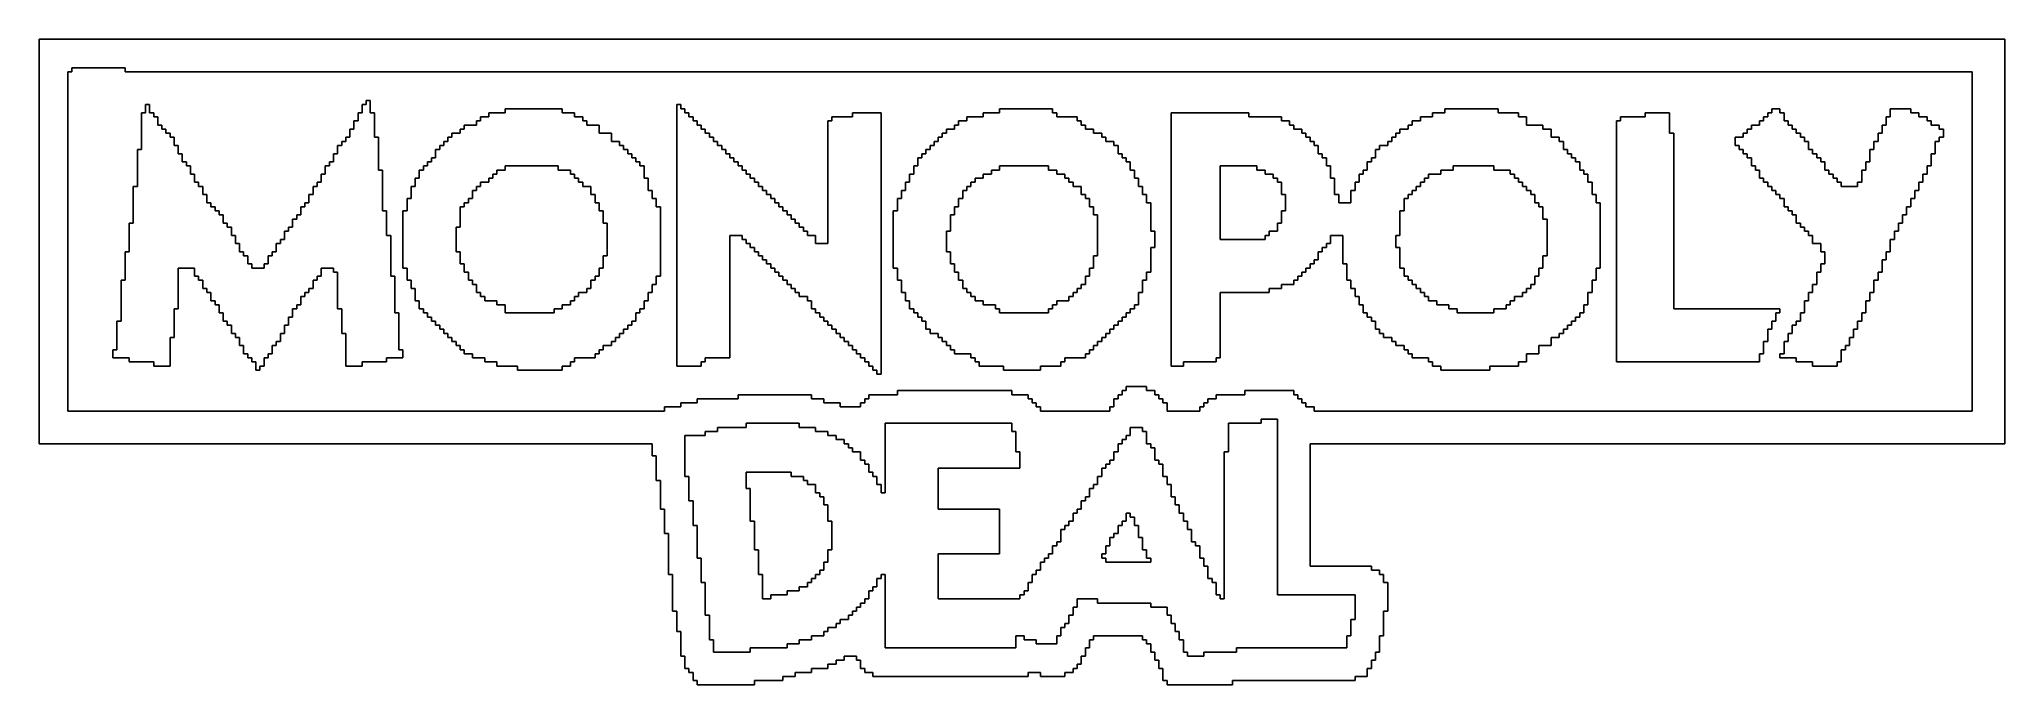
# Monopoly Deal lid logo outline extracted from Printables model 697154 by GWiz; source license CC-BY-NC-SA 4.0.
# Model space of a CAD drawing. Extents: x -38.5 to 38.5, y -15.1 to 10.1.
import ezdxf

# ---------------------------------------------------------------- set-up
doc = ezdxf.new("R2010")
doc.units = 0

msp = doc.modelspace()

# ---------------------------------------------------------------- linework, layer by layer
for p, q in [((-38.48, 10.136234), (-38.32, 10.136234)), ((-38.48, 9.976234), (-38.48, 10.136234)), ((-38.32, 10.136234), (-38.16, 10.136234)), ((-38.16, 10.136234), (-38, 10.136234)), ((-38, 10.136234), (-37.84, 10.136234)), ((-37.84, 10.136234), (-37.68, 10.136234)), ((-37.68, 10.136234), (-37.52, 10.136234)), ((-37.52, 10.136234), (-37.360001, 10.136234)), ((-37.360001, 10.136234), (-37.200001, 10.136234)), ((-37.200001, 10.136234), (-37.040001, 10.136234)), ((-37.040001, 10.136234), (-36.880001, 10.136234)), ((-36.880001, 10.136234), (-36.720001, 10.136234)), ((-36.720001, 10.136234), (-36.560001, 10.136234)), ((-36.560001, 10.136234), (-36.400002, 10.136234)), ((-36.400002, 10.136234), (-36.239998, 10.136234)), ((-36.239998, 10.136234), (-36.080002, 10.136234)), ((-36.080002, 10.136234), (-35.919998, 10.136234)), ((-35.919998, 10.136234), (-35.760002, 10.136234)), ((-35.760002, 10.136234), (-35.599998, 10.136234)), ((-35.599998, 10.136234), (-35.439999, 10.136234)), ((-35.439999, 10.136234), (-35.279999, 10.136234)), ((-35.279999, 10.136234), (-35.119999, 10.136234)), ((-35.119999, 10.136234), (-34.959999, 10.136234)), ((-34.959999, 10.136234), (-34.799999, 10.136234)), ((-34.799999, 10.136234), (-34.639999, 10.136234)), ((-34.639999, 10.136234), (-34.48, 10.136234)), ((-34.48, 10.136234), (-34.32, 10.136234)), ((-34.32, 10.136234), (-34.16, 10.136234)), ((-34.16, 10.136234), (-34, 10.136234)), ((-34, 10.136234), (-33.84, 10.136234)), ((-33.84, 10.136234), (-33.68, 10.136234)), ((-33.68, 10.136234), (-33.52, 10.136234)), ((-33.52, 10.136234), (-33.360001, 10.136234)), ((-33.360001, 10.136234), (-33.200001, 10.136234)), ((-33.200001, 10.136234), (-33.040001, 10.136234)), ((-33.040001, 10.136234), (-32.880001, 10.136234)), ((-32.880001, 10.136234), (-32.720001, 10.136234)), ((-32.720001, 10.136234), (-32.560001, 10.136234)), ((-32.560001, 10.136234), (-32.400002, 10.136234)), ((-32.400002, 10.136234), (-32.239998, 10.136234)), ((-32.239998, 10.136234), (-32.080002, 10.136234)), ((-32.080002, 10.136234), (-31.92, 10.136234)), ((-31.92, 10.136234), (-31.76, 10.136234)), ((-31.76, 10.136234), (-31.6, 10.136234)), ((-31.6, 10.136234), (-31.439999, 10.136234)), ((-31.439999, 10.136234), (-31.279999, 10.136234)), ((-31.279999, 10.136234), (-31.119999, 10.136234)), ((-31.119999, 10.136234), (-30.959999, 10.136234)), ((-30.959999, 10.136234), (-30.799999, 10.136234)), ((-30.799999, 10.136234), (-30.639999, 10.136234)), ((-30.639999, 10.136234), (-30.48, 10.136234)), ((-30.48, 10.136234), (-30.32, 10.136234)), ((-30.32, 10.136234), (-30.16, 10.136234)), ((-30.16, 10.136234), (-30, 10.136234)), ((-30, 10.136234), (-29.84, 10.136234)), ((-29.84, 10.136234), (-29.68, 10.136234)), ((-29.68, 10.136234), (-29.52, 10.136234)), ((-29.52, 10.136234), (-29.360001, 10.136234)), ((-29.360001, 10.136234), (-29.200001, 10.136234)), ((-29.200001, 10.136234), (-29.040001, 10.136234)), ((-29.040001, 10.136234), (-28.880001, 10.136234)), ((-28.880001, 10.136234), (-28.720001, 10.136234)), ((-28.720001, 10.136234), (-28.560001, 10.136234)), ((-28.560001, 10.136234), (-28.4, 10.136234)), ((-28.4, 10.136234), (-28.24, 10.136234)), ((-28.24, 10.136234), (-28.08, 10.136234)), ((-28.08, 10.136234), (-27.92, 10.136234)), ((-27.92, 10.136234), (-27.76, 10.136234)), ((-27.76, 10.136234), (-27.6, 10.136234)), ((-27.6, 10.136234), (-27.439999, 10.136234)), ((-27.439999, 10.136234), (-27.279999, 10.136234)), ((-27.279999, 10.136234), (-27.119999, 10.136234)), ((-27.119999, 10.136234), (-26.959999, 10.136234)), ((-26.959999, 10.136234), (-26.799999, 10.136234)), ((-26.799999, 10.136234), (-26.639999, 10.136234)), ((-26.639999, 10.136234), (-26.48, 10.136234)), ((-26.48, 10.136234), (-26.32, 10.136234)), ((-26.32, 10.136234), (-26.16, 10.136234)), ((-26.16, 10.136234), (-26, 10.136234)), ((-26, 10.136234), (-25.84, 10.136234)), ((-25.84, 10.136234), (-25.68, 10.136234)), ((-25.68, 10.136234), (-25.52, 10.136234)), ((-25.52, 10.136234), (-25.360001, 10.136234)), ((-25.360001, 10.136234), (-25.200001, 10.136234)), ((-25.200001, 10.136234), (-25.040001, 10.136234)), ((-25.040001, 10.136234), (-24.879999, 10.136234)), ((-24.879999, 10.136234), (-24.719999, 10.136234)), ((-24.719999, 10.136234), (-24.559999, 10.136234)), ((-24.559999, 10.136234), (-24.4, 10.136234)), ((-24.4, 10.136234), (-24.24, 10.136234)), ((-24.24, 10.136234), (-24.08, 10.136234)), ((-24.08, 10.136234), (-23.92, 10.136234)), ((-23.92, 10.136234), (-23.76, 10.136234)), ((-23.76, 10.136234), (-23.6, 10.136234)), ((-23.6, 10.136234), (-23.440001, 10.136234)), ((-23.440001, 10.136234), (-23.280001, 10.136234)), ((-23.280001, 10.136234), (-23.120001, 10.136234)), ((-23.120001, 10.136234), (-22.959999, 10.136234)), ((-22.959999, 10.136234), (-22.799999, 10.136234)), ((-22.799999, 10.136234), (-22.639999, 10.136234)), ((-22.639999, 10.136234), (-22.48, 10.136234)), ((-22.48, 10.136234), (-22.32, 10.136234)), ((-22.32, 10.136234), (-22.16, 10.136234)), ((-22.16, 10.136234), (-22, 10.136234)), ((-22, 10.136234), (-21.84, 10.136234)), ((-21.84, 10.136234), (-21.68, 10.136234)), ((-21.68, 10.136234), (-21.52, 10.136234)), ((-21.52, 10.136234), (-21.360001, 10.136234)), ((-21.360001, 10.136234), (-21.200001, 10.136234)), ((-21.200001, 10.136234), (-21.040001, 10.136234)), ((-21.040001, 10.136234), (-20.879999, 10.136234)), ((-20.879999, 10.136234), (-20.719999, 10.136234)), ((-20.719999, 10.136234), (-20.559999, 10.136234)), ((-20.559999, 10.136234), (-20.4, 10.136234)), ((-20.4, 10.136234), (-20.24, 10.136234)), ((-20.24, 10.136234), (-20.08, 10.136234)), ((-20.08, 10.136234), (-19.92, 10.136234)), ((-19.92, 10.136234), (-19.76, 10.136234)), ((-19.76, 10.136234), (-19.6, 10.136234)), ((-19.6, 10.136234), (-19.440001, 10.136234)), ((-19.440001, 10.136234), (-19.280001, 10.136234)), ((-19.280001, 10.136234), (-19.120001, 10.136234)), ((-19.120001, 10.136234), (-18.959999, 10.136234)), ((-18.959999, 10.136234), (-18.799999, 10.136234)), ((-18.799999, 10.136234), (-18.639999, 10.136234)), ((-18.639999, 10.136234), (-18.48, 10.136234)), ((-18.48, 10.136234), (-18.32, 10.136234)), ((-18.32, 10.136234), (-18.16, 10.136234)), ((-18.16, 10.136234), (-18, 10.136234)), ((-18, 10.136234), (-17.84, 10.136234)), ((-17.84, 10.136234), (-17.68, 10.136234)), ((-17.68, 10.136234), (-17.52, 10.136234)), ((-17.52, 10.136234), (-17.360001, 10.136234)), ((-17.360001, 10.136234), (-17.200001, 10.136234)), ((-17.200001, 10.136234), (-17.040001, 10.136234)), ((-17.040001, 10.136234), (-16.879999, 10.136234)), ((-16.879999, 10.136234), (-16.719999, 10.136234)), ((-16.719999, 10.136234), (-16.559999, 10.136234)), ((-16.559999, 10.136234), (-16.4, 10.136234)), ((-16.4, 10.136234), (-16.24, 10.136234)), ((-16.24, 10.136234), (-16.08, 10.136234)), ((-16.08, 10.136234), (-15.92, 10.136234)), ((-15.92, 10.136234), (-15.76, 10.136234)), ((-15.76, 10.136234), (-15.6, 10.136234)), ((-15.6, 10.136234), (-15.440001, 10.136234)), ((-15.440001, 10.136234), (-15.280001, 10.136234)), ((-15.280001, 10.136234), (-15.120001, 10.136234)), ((-15.120001, 10.136234), (-14.959999, 10.136234)), ((-14.959999, 10.136234), (-14.799999, 10.136234)), ((-14.799999, 10.136234), (-14.639999, 10.136234)), ((-14.639999, 10.136234), (-14.48, 10.136234)), ((-14.48, 10.136234), (-14.32, 10.136234)), ((-14.32, 10.136234), (-14.16, 10.136234)), ((-14.16, 10.136234), (-14, 10.136234)), ((-14, 10.136234), (-13.84, 10.136234)), ((-13.84, 10.136234), (-13.68, 10.136234)), ((-13.68, 10.136234), (-13.52, 10.136234)), ((-13.52, 10.136234), (-13.360001, 10.136234)), ((-13.360001, 10.136234), (-13.200001, 10.136234)), ((-13.200001, 10.136234), (-13.040001, 10.136234)), ((-13.040001, 10.136234), (-12.879999, 10.136234)), ((-12.879999, 10.136234), (-12.719999, 10.136234)), ((-12.719999, 10.136234), (-12.559999, 10.136234)), ((-12.559999, 10.136234), (-12.4, 10.136234)), ((-12.4, 10.136234), (-12.24, 10.136234)), ((-12.24, 10.136234), (-12.08, 10.136234)), ((-12.08, 10.136234), (-11.92, 10.136234)), ((-11.92, 10.136234), (-11.76, 10.136234)), ((-11.76, 10.136234), (-11.6, 10.136234)), ((-11.6, 10.136234), (-11.440001, 10.136234)), ((-11.440001, 10.136234), (-11.280001, 10.136234)), ((-11.280001, 10.136234), (-11.120001, 10.136234)), ((-11.120001, 10.136234), (-10.959999, 10.136234)), ((-10.959999, 10.136234), (-10.799999, 10.136234)), ((-10.799999, 10.136234), (-10.639999, 10.136234)), ((-10.639999, 10.136234), (-10.48, 10.136234)), ((-10.48, 10.136234), (-10.32, 10.136234)), ((-10.32, 10.136234), (-10.16, 10.136234)), ((-10.16, 10.136234), (-10, 10.136234)), ((-10, 10.136234), (-9.84, 10.136234)), ((-9.84, 10.136234), (-9.68, 10.136234)), ((-9.68, 10.136234), (-9.52, 10.136234)), ((-9.52, 10.136234), (-9.360001, 10.136234)), ((-9.360001, 10.136234), (-9.200001, 10.136234)), ((-9.200001, 10.136234), (-9.040001, 10.136234)), ((-9.040001, 10.136234), (-8.880001, 10.136234)), ((-8.880001, 10.136234), (-8.720001, 10.136234)), ((-8.720001, 10.136234), (-8.560001, 10.136234)), ((-8.560001, 10.136234), (-8.400002, 10.136234)), ((-8.400002, 10.136234), (-8.240002, 10.136234)), ((-8.240002, 10.136234), (-8.080002, 10.136234)), ((-8.080002, 10.136234), (-7.919998, 10.136234)), ((-7.919998, 10.136234), (-7.759998, 10.136234)), ((-7.759998, 10.136234), (-7.599998, 10.136234)), ((-7.599998, 10.136234), (-7.439999, 10.136234)), ((-7.439999, 10.136234), (-7.279999, 10.136234)), ((-7.279999, 10.136234), (-7.119999, 10.136234)), ((-7.119999, 10.136234), (-6.959999, 10.136234)), ((-6.959999, 10.136234), (-6.799999, 10.136234)), ((-6.799999, 10.136234), (-6.639999, 10.136234)), ((-6.639999, 10.136234), (-6.48, 10.136234)), ((-6.48, 10.136234), (-6.32, 10.136234)), ((-6.32, 10.136234), (-6.16, 10.136234)), ((-6.16, 10.136234), (-6, 10.136234)), ((-6, 10.136234), (-5.84, 10.136234)), ((-5.84, 10.136234), (-5.68, 10.136234)), ((-5.68, 10.136234), (-5.52, 10.136234)), ((-5.52, 10.136234), (-5.360001, 10.136234)), ((-5.360001, 10.136234), (-5.200001, 10.136234)), ((-5.200001, 10.136234), (-5.040001, 10.136234)), ((-5.040001, 10.136234), (-4.880001, 10.136234)), ((-4.880001, 10.136234), (-4.720001, 10.136234)), ((-4.720001, 10.136234), (-4.560001, 10.136234)), ((-4.560001, 10.136234), (-4.400002, 10.136234)), ((-4.400002, 10.136234), (-4.240002, 10.136234)), ((-4.240002, 10.136234), (-4.080002, 10.136234)), ((-4.080002, 10.136234), (-3.919998, 10.136234)), ((-3.919998, 10.136234), (-3.759998, 10.136234)), ((-3.759998, 10.136234), (-3.599998, 10.136234)), ((-3.599998, 10.136234), (-3.439999, 10.136234)), ((-3.439999, 10.136234), (-3.279999, 10.136234)), ((-3.279999, 10.136234), (-3.119999, 10.136234)), ((-3.119999, 10.136234), (-2.959999, 10.136234)), ((-2.959999, 10.136234), (-2.799999, 10.136234)), ((-2.799999, 10.136234), (-2.639999, 10.136234)), ((-2.639999, 10.136234), (-2.48, 10.136234)), ((-2.48, 10.136234), (-2.32, 10.136234)), ((-2.32, 10.136234), (-2.16, 10.136234)), ((-2.16, 10.136234), (-2, 10.136234)), ((-2, 10.136234), (-1.84, 10.136234)), ((-1.84, 10.136234), (-1.68, 10.136234)), ((-1.68, 10.136234), (-1.52, 10.136234)), ((-1.52, 10.136234), (-1.360001, 10.136234)), ((-1.360001, 10.136234), (-1.200001, 10.136234)), ((-1.200001, 10.136234), (-1.040001, 10.136234)), ((-1.040001, 10.136234), (-0.880001, 10.136234)), ((-0.880001, 10.136234), (-0.720001, 10.136234)), ((-0.720001, 10.136234), (-0.560001, 10.136234)), ((-0.560001, 10.136234), (-0.400002, 10.136234)), ((-0.400002, 10.136234), (-0.240002, 10.136234)), ((-0.240002, 10.136234), (-0.080002, 10.136234)), ((-0.080002, 10.136234), (0.080002, 10.136234)), ((0.080002, 10.136234), (0.240002, 10.136234)), ((0.240002, 10.136234), (0.400002, 10.136234)), ((0.400002, 10.136234), (0.560001, 10.136234)), ((0.560001, 10.136234), (0.720001, 10.136234)), ((0.720001, 10.136234), (0.880001, 10.136234)), ((0.880001, 10.136234), (1.040001, 10.136234)), ((1.040001, 10.136234), (1.200001, 10.136234)), ((1.200001, 10.136234), (1.360001, 10.136234)), ((1.360001, 10.136234), (1.52, 10.136234)), ((1.52, 10.136234), (1.68, 10.136234)), ((1.68, 10.136234), (1.84, 10.136234)), ((1.84, 10.136234), (2, 10.136234)), ((2, 10.136234), (2.16, 10.136234)), ((2.16, 10.136234), (2.32, 10.136234)), ((2.32, 10.136234), (2.48, 10.136234)), ((2.48, 10.136234), (2.639999, 10.136234)), ((2.639999, 10.136234), (2.799999, 10.136234)), ((2.799999, 10.136234), (2.959999, 10.136234)), ((2.959999, 10.136234), (3.119999, 10.136234)), ((3.119999, 10.136234), (3.279999, 10.136234)), ((3.279999, 10.136234), (3.439999, 10.136234)), ((3.439999, 10.136234), (3.599998, 10.136234)), ((3.599998, 10.136234), (3.759998, 10.136234)), ((3.759998, 10.136234), (3.919998, 10.136234)), ((3.919998, 10.136234), (4.080002, 10.136234)), ((4.080002, 10.136234), (4.240002, 10.136234)), ((4.240002, 10.136234), (4.400002, 10.136234)), ((4.400002, 10.136234), (4.560001, 10.136234)), ((4.560001, 10.136234), (4.720001, 10.136234)), ((4.720001, 10.136234), (4.880001, 10.136234)), ((4.880001, 10.136234), (5.040001, 10.136234)), ((5.040001, 10.136234), (5.200001, 10.136234)), ((5.200001, 10.136234), (5.360001, 10.136234)), ((5.360001, 10.136234), (5.52, 10.136234)), ((5.52, 10.136234), (5.68, 10.136234)), ((5.68, 10.136234), (5.84, 10.136234)), ((5.84, 10.136234), (6, 10.136234)), ((6, 10.136234), (6.16, 10.136234)), ((6.16, 10.136234), (6.32, 10.136234)), ((6.32, 10.136234), (6.48, 10.136234)), ((6.48, 10.136234), (6.639999, 10.136234)), ((6.639999, 10.136234), (6.799999, 10.136234)), ((6.799999, 10.136234), (6.959999, 10.136234)), ((6.959999, 10.136234), (7.119999, 10.136234)), ((7.119999, 10.136234), (7.279999, 10.136234)), ((7.279999, 10.136234), (7.439999, 10.136234)), ((7.439999, 10.136234), (7.599998, 10.136234)), ((7.599998, 10.136234), (7.759998, 10.136234)), ((7.759998, 10.136234), (7.919998, 10.136234)), ((7.919998, 10.136234), (8.080002, 10.136234)), ((8.080002, 10.136234), (8.240002, 10.136234)), ((8.240002, 10.136234), (8.400002, 10.136234)), ((8.400002, 10.136234), (8.560001, 10.136234)), ((8.560001, 10.136234), (8.720001, 10.136234)), ((8.720001, 10.136234), (8.880001, 10.136234)), ((8.880001, 10.136234), (9.040001, 10.136234)), ((9.040001, 10.136234), (9.200001, 10.136234)), ((9.200001, 10.136234), (9.360001, 10.136234)), ((9.360001, 10.136234), (9.52, 10.136234)), ((9.52, 10.136234), (9.68, 10.136234)), ((9.68, 10.136234), (9.84, 10.136234)), ((9.84, 10.136234), (10, 10.136234)), ((10, 10.136234), (10.16, 10.136234)), ((10.16, 10.136234), (10.32, 10.136234)), ((10.32, 10.136234), (10.48, 10.136234)), ((10.48, 10.136234), (10.639999, 10.136234)), ((10.639999, 10.136234), (10.799999, 10.136234)), ((10.799999, 10.136234), (10.959999, 10.136234)), ((10.959999, 10.136234), (11.119999, 10.136234)), ((11.119999, 10.136234), (11.279999, 10.136234)), ((11.279999, 10.136234), (11.439999, 10.136234)), ((11.439999, 10.136234), (11.599998, 10.136234)), ((11.599998, 10.136234), (11.759998, 10.136234)), ((11.759998, 10.136234), (11.919998, 10.136234)), ((11.919998, 10.136234), (12.080002, 10.136234)), ((12.080002, 10.136234), (12.240002, 10.136234)), ((12.240002, 10.136234), (12.400002, 10.136234)), ((12.400002, 10.136234), (12.560001, 10.136234)), ((12.560001, 10.136234), (12.720001, 10.136234)), ((12.720001, 10.136234), (12.880001, 10.136234)), ((12.880001, 10.136234), (13.040001, 10.136234)), ((13.040001, 10.136234), (13.200001, 10.136234)), ((13.200001, 10.136234), (13.360001, 10.136234)), ((13.360001, 10.136234), (13.52, 10.136234)), ((13.52, 10.136234), (13.68, 10.136234)), ((13.68, 10.136234), (13.84, 10.136234)), ((13.84, 10.136234), (14, 10.136234)), ((14, 10.136234), (14.16, 10.136234)), ((14.16, 10.136234), (14.32, 10.136234)), ((14.32, 10.136234), (14.48, 10.136234)), ((14.48, 10.136234), (14.639999, 10.136234)), ((14.639999, 10.136234), (14.799999, 10.136234)), ((14.799999, 10.136234), (14.959999, 10.136234)), ((14.959999, 10.136234), (15.119999, 10.136234)), ((15.119999, 10.136234), (15.279999, 10.136234)), ((15.279999, 10.136234), (15.439999, 10.136234)), ((15.439999, 10.136234), (15.599998, 10.136234)), ((15.599998, 10.136234), (15.759998, 10.136234)), ((15.759998, 10.136234), (15.919998, 10.136234)), ((15.919998, 10.136234), (16.080002, 10.136234)), ((16.080002, 10.136234), (16.240002, 10.136234)), ((16.240002, 10.136234), (16.400002, 10.136234)), ((16.400002, 10.136234), (16.560001, 10.136234)), ((16.560001, 10.136234), (16.720001, 10.136234)), ((16.720001, 10.136234), (16.880001, 10.136234)), ((16.880001, 10.136234), (17.040001, 10.136234)), ((17.040001, 10.136234), (17.200001, 10.136234)), ((17.200001, 10.136234), (17.360001, 10.136234)), ((17.360001, 10.136234), (17.52, 10.136234)), ((17.52, 10.136234), (17.68, 10.136234)), ((17.68, 10.136234), (17.84, 10.136234)), ((17.84, 10.136234), (18, 10.136234)), ((18, 10.136234), (18.16, 10.136234)), ((18.16, 10.136234), (18.32, 10.136234)), ((18.32, 10.136234), (18.48, 10.136234)), ((18.48, 10.136234), (18.639999, 10.136234)), ((18.639999, 10.136234), (18.799999, 10.136234)), ((18.799999, 10.136234), (18.959999, 10.136234)), ((18.959999, 10.136234), (19.119999, 10.136234)), ((19.119999, 10.136234), (19.279999, 10.136234)), ((19.279999, 10.136234), (19.439999, 10.136234)), ((19.439999, 10.136234), (19.599998, 10.136234)), ((19.599998, 10.136234), (19.759998, 10.136234)), ((19.759998, 10.136234), (19.919998, 10.136234)), ((19.919998, 10.136234), (20.080002, 10.136234)), ((20.080002, 10.136234), (20.240002, 10.136234)), ((20.240002, 10.136234), (20.400002, 10.136234)), ((20.400002, 10.136234), (20.560001, 10.136234)), ((20.560001, 10.136234), (20.720001, 10.136234)), ((20.720001, 10.136234), (20.880001, 10.136234)), ((20.880001, 10.136234), (21.040001, 10.136234)), ((21.040001, 10.136234), (21.200001, 10.136234)), ((21.200001, 10.136234), (21.360001, 10.136234)), ((21.360001, 10.136234), (21.52, 10.136234)), ((21.52, 10.136234), (21.68, 10.136234)), ((21.68, 10.136234), (21.84, 10.136234)), ((21.84, 10.136234), (22, 10.136234)), ((22, 10.136234), (22.160004, 10.136234)), ((22.160004, 10.136234), (22.32, 10.136234)), ((22.32, 10.136234), (22.480003, 10.136234)), ((22.480003, 10.136234), (22.639999, 10.136234)), ((22.639999, 10.136234), (22.800003, 10.136234)), ((22.800003, 10.136234), (22.959999, 10.136234)), ((22.959999, 10.136234), (23.120003, 10.136234)), ((23.120003, 10.136234), (23.279999, 10.136234)), ((23.279999, 10.136234), (23.440002, 10.136234)), ((23.440002, 10.136234), (23.599998, 10.136234)), ((23.599998, 10.136234), (23.760002, 10.136234)), ((23.760002, 10.136234), (23.919998, 10.136234)), ((23.919998, 10.136234), (24.080002, 10.136234)), ((24.080002, 10.136234), (24.239998, 10.136234)), ((24.239998, 10.136234), (24.400002, 10.136234)), ((24.400002, 10.136234), (24.559998, 10.136234)), ((24.559998, 10.136234), (24.720001, 10.136234)), ((24.720001, 10.136234), (24.879997, 10.136234)), ((24.879997, 10.136234), (25.040001, 10.136234)), ((25.040001, 10.136234), (25.199997, 10.136234)), ((25.199997, 10.136234), (25.360001, 10.136234)), ((25.360001, 10.136234), (25.519997, 10.136234)), ((25.519997, 10.136234), (25.68, 10.136234)), ((25.68, 10.136234), (25.839996, 10.136234)), ((25.839996, 10.136234), (26, 10.136234)), ((26, 10.136234), (26.160004, 10.136234)), ((26.160004, 10.136234), (26.32, 10.136234)), ((26.32, 10.136234), (26.480003, 10.136234)), ((26.480003, 10.136234), (26.639999, 10.136234)), ((26.639999, 10.136234), (26.800003, 10.136234)), ((26.800003, 10.136234), (26.959999, 10.136234)), ((26.959999, 10.136234), (27.120003, 10.136234)), ((27.120003, 10.136234), (27.279999, 10.136234)), ((27.279999, 10.136234), (27.440002, 10.136234)), ((27.440002, 10.136234), (27.599998, 10.136234)), ((27.599998, 10.136234), (27.760002, 10.136234)), ((27.760002, 10.136234), (27.919998, 10.136234)), ((27.919998, 10.136234), (28.080002, 10.136234)), ((28.080002, 10.136234), (28.239998, 10.136234)), ((28.239998, 10.136234), (28.400002, 10.136234)), ((28.400002, 10.136234), (28.559998, 10.136234)), ((28.559998, 10.136234), (28.720001, 10.136234)), ((28.720001, 10.136234), (28.879997, 10.136234)), ((28.879997, 10.136234), (29.040001, 10.136234)), ((29.040001, 10.136234), (29.199997, 10.136234)), ((29.199997, 10.136234), (29.360001, 10.136234)), ((29.360001, 10.136234), (29.519997, 10.136234)), ((29.519997, 10.136234), (29.68, 10.136234)), ((29.68, 10.136234), (29.839996, 10.136234)), ((29.839996, 10.136234), (30, 10.136234)), ((30, 10.136234), (30.160004, 10.136234)), ((30.160004, 10.136234), (30.32, 10.136234)), ((30.32, 10.136234), (30.480003, 10.136234)), ((30.480003, 10.136234), (30.639999, 10.136234)), ((30.639999, 10.136234), (30.800003, 10.136234)), ((30.800003, 10.136234), (30.959999, 10.136234)), ((30.959999, 10.136234), (31.120003, 10.136234)), ((31.120003, 10.136234), (31.279999, 10.136234)), ((31.279999, 10.136234), (31.440002, 10.136234)), ((31.440002, 10.136234), (31.599998, 10.136234)), ((31.599998, 10.136234), (31.760002, 10.136234)), ((31.760002, 10.136234), (31.919998, 10.136234)), ((31.919998, 10.136234), (32.080002, 10.136234)), ((32.080002, 10.136234), (32.239998, 10.136234)), ((32.239998, 10.136234), (32.400002, 10.136234)), ((32.400002, 10.136234), (32.559998, 10.136234)), ((32.559998, 10.136234), (32.720001, 10.136234)), ((32.720001, 10.136234), (32.879997, 10.136234)), ((32.879997, 10.136234), (33.040001, 10.136234)), ((33.040001, 10.136234), (33.199997, 10.136234)), ((33.199997, 10.136234), (33.360001, 10.136234)), ((33.360001, 10.136234), (33.519997, 10.136234)), ((33.519997, 10.136234), (33.68, 10.136234)), ((33.68, 10.136234), (33.839996, 10.136234)), ((33.839996, 10.136234), (34, 10.136234)), ((34, 10.136234), (34.160004, 10.136234)), ((34.160004, 10.136234), (34.32, 10.136234)), ((34.32, 10.136234), (34.480003, 10.136234)), ((34.480003, 10.136234), (34.639999, 10.136234)), ((34.639999, 10.136234), (34.800003, 10.136234)), ((34.800003, 10.136234), (34.959999, 10.136234)), ((34.959999, 10.136234), (35.120003, 10.136234)), ((35.120003, 10.136234), (35.279999, 10.136234)), ((35.279999, 10.136234), (35.440002, 10.136234)), ((35.440002, 10.136234), (35.599998, 10.136234)), ((35.599998, 10.136234), (35.760002, 10.136234)), ((35.760002, 10.136234), (35.919998, 10.136234)), ((35.919998, 10.136234), (36.080002, 10.136234)), ((36.080002, 10.136234), (36.239998, 10.136234)), ((36.239998, 10.136234), (36.400002, 10.136234)), ((36.400002, 10.136234), (36.559998, 10.136234)), ((36.559998, 10.136234), (36.720001, 10.136234)), ((36.720001, 10.136234), (36.879997, 10.136234)), ((36.879997, 10.136234), (37.040001, 10.136234)), ((37.040001, 10.136234), (37.199997, 10.136234)), ((37.199997, 10.136234), (37.360001, 10.136234)), ((37.360001, 10.136234), (37.519997, 10.136234)), ((37.519997, 10.136234), (37.68, 10.136234)), ((37.68, 10.136234), (37.839996, 10.136234)), ((37.839996, 10.136234), (38, 10.136234)), ((38, 10.136234), (38.160004, 10.136234)), ((38.160004, 10.136234), (38.32, 10.136234)), ((38.32, 10.136234), (38.480003, 10.136234)), ((38.480003, 10.136234), (38.480003, 9.976234)), ((-38.48, 9.816235), (-38.48, 9.976234)), ((-38.48, 9.656235), (-38.48, 9.816235)), ((-38.48, 9.496235), (-38.48, 9.656235)), ((-38.48, 9.336234), (-38.48, 9.496235)), ((-38.48, 9.176234), (-38.48, 9.336234)), ((38.480003, 9.976234), (38.480003, 9.816235)), ((38.480003, 9.816235), (38.480003, 9.656235)), ((38.480003, 9.656235), (38.480003, 9.496235)), ((38.480003, 9.496235), (38.480003, 9.336234)), ((38.480003, 9.336234), (38.480003, 9.176234)), ((-38.48, 9.016234), (-38.48, 9.176234)), ((-38.48, 8.856234), (-38.48, 9.016234)), ((-38.48, 8.696234), (-38.48, 8.856234)), ((-38.48, 8.536234), (-38.48, 8.696234)), ((-38.48, 8.376234), (-38.48, 8.536234)), ((-37.200001, 8.856234), (-37.360001, 8.856234)), ((-37.360001, 8.856234), (-37.360001, 8.696234)), ((-37.360001, 8.696234), (-37.360001, 8.536234)), ((-37.360001, 8.536234), (-37.360001, 8.376234)), ((-37.040001, 9.016234), (-37.200001, 9.016234)), ((-37.200001, 9.016234), (-37.200001, 8.856234)), ((-36.880001, 9.016234), (-37.040001, 9.016234)), ((-36.720001, 9.016234), (-36.880001, 9.016234)), ((-36.560001, 9.016234), (-36.720001, 9.016234)), ((-36.400002, 9.016234), (-36.560001, 9.016234)), ((-36.239998, 9.016234), (-36.400002, 9.016234)), ((-36.080002, 9.016234), (-36.239998, 9.016234)), ((-35.919998, 9.016234), (-36.080002, 9.016234)), ((-35.760002, 9.016234), (-35.919998, 9.016234)), ((-35.599998, 9.016234), (-35.760002, 9.016234)), ((-35.439999, 9.016234), (-35.599998, 9.016234)), ((-35.279999, 9.016234), (-35.439999, 9.016234)), ((-35.119999, 9.016234), (-35.279999, 9.016234)), ((-35.119999, 8.856234), (-35.119999, 9.016234)), ((-34.959999, 8.856234), (-35.119999, 8.856234)), ((-34.799999, 8.856234), (-34.959999, 8.856234)), ((-34.639999, 8.856234), (-34.799999, 8.856234)), ((-34.48, 8.856234), (-34.639999, 8.856234)), ((-34.32, 8.856234), (-34.48, 8.856234)), ((-34.16, 8.856234), (-34.32, 8.856234)), ((-34, 8.856234), (-34.16, 8.856234)), ((-33.84, 8.856234), (-34, 8.856234)), ((-33.68, 8.856234), (-33.84, 8.856234)), ((-33.52, 8.856234), (-33.68, 8.856234)), ((-33.360001, 8.856234), (-33.52, 8.856234)), ((-33.200001, 8.856234), (-33.360001, 8.856234)), ((-33.040001, 8.856234), (-33.200001, 8.856234)), ((-32.880001, 8.856234), (-33.040001, 8.856234)), ((-32.720001, 8.856234), (-32.880001, 8.856234)), ((-32.560001, 8.856234), (-32.720001, 8.856234)), ((-32.400002, 8.856234), (-32.560001, 8.856234)), ((-32.239998, 8.856234), (-32.400002, 8.856234)), ((-32.080002, 8.856234), (-32.239998, 8.856234)), ((-31.92, 8.856234), (-32.080002, 8.856234)), ((-31.76, 8.856234), (-31.92, 8.856234)), ((-31.6, 8.856234), (-31.76, 8.856234)), ((-31.439999, 8.856234), (-31.6, 8.856234)), ((-31.279999, 8.856234), (-31.439999, 8.856234)), ((-31.119999, 8.856234), (-31.279999, 8.856234)), ((-30.959999, 8.856234), (-31.119999, 8.856234)), ((-30.799999, 8.856234), (-30.959999, 8.856234)), ((-30.639999, 8.856234), (-30.799999, 8.856234)), ((-30.48, 8.856234), (-30.639999, 8.856234)), ((-30.32, 8.856234), (-30.48, 8.856234)), ((-30.16, 8.856234), (-30.32, 8.856234)), ((-30, 8.856234), (-30.16, 8.856234)), ((-29.84, 8.856234), (-30, 8.856234)), ((-29.68, 8.856234), (-29.84, 8.856234)), ((-29.52, 8.856234), (-29.68, 8.856234)), ((-29.360001, 8.856234), (-29.52, 8.856234)), ((-29.200001, 8.856234), (-29.360001, 8.856234)), ((-29.040001, 8.856234), (-29.200001, 8.856234)), ((-28.880001, 8.856234), (-29.040001, 8.856234)), ((-28.720001, 8.856234), (-28.880001, 8.856234)), ((-28.560001, 8.856234), (-28.720001, 8.856234)), ((-28.4, 8.856234), (-28.560001, 8.856234)), ((-28.24, 8.856234), (-28.4, 8.856234)), ((-28.08, 8.856234), (-28.24, 8.856234)), ((-27.92, 8.856234), (-28.08, 8.856234)), ((-27.76, 8.856234), (-27.92, 8.856234)), ((-27.6, 8.856234), (-27.76, 8.856234)), ((-27.439999, 8.856234), (-27.6, 8.856234)), ((-27.279999, 8.856234), (-27.439999, 8.856234)), ((-27.119999, 8.856234), (-27.279999, 8.856234)), ((-26.959999, 8.856234), (-27.119999, 8.856234)), ((-26.799999, 8.856234), (-26.959999, 8.856234)), ((-26.639999, 8.856234), (-26.799999, 8.856234)), ((-26.48, 8.856234), (-26.639999, 8.856234)), ((-26.32, 8.856234), (-26.48, 8.856234)), ((-26.16, 8.856234), (-26.32, 8.856234)), ((-26, 8.856234), (-26.16, 8.856234)), ((-25.84, 8.856234), (-26, 8.856234)), ((-25.68, 8.856234), (-25.84, 8.856234)), ((-25.52, 8.856234), (-25.68, 8.856234)), ((-25.360001, 8.856234), (-25.52, 8.856234)), ((-25.200001, 8.856234), (-25.360001, 8.856234)), ((-25.040001, 8.856234), (-25.200001, 8.856234)), ((-24.879999, 8.856234), (-25.040001, 8.856234)), ((-24.719999, 8.856234), (-24.879999, 8.856234)), ((-24.559999, 8.856234), (-24.719999, 8.856234)), ((-24.4, 8.856234), (-24.559999, 8.856234)), ((-24.24, 8.856234), (-24.4, 8.856234)), ((-24.08, 8.856234), (-24.24, 8.856234)), ((-23.92, 8.856234), (-24.08, 8.856234)), ((-23.76, 8.856234), (-23.92, 8.856234)), ((-23.6, 8.856234), (-23.76, 8.856234)), ((-23.440001, 8.856234), (-23.6, 8.856234)), ((-23.280001, 8.856234), (-23.440001, 8.856234)), ((-23.120001, 8.856234), (-23.280001, 8.856234)), ((-22.959999, 8.856234), (-23.120001, 8.856234)), ((-22.799999, 8.856234), (-22.959999, 8.856234)), ((-22.639999, 8.856234), (-22.799999, 8.856234)), ((-22.48, 8.856234), (-22.639999, 8.856234)), ((-22.32, 8.856234), (-22.48, 8.856234)), ((-22.16, 8.856234), (-22.32, 8.856234)), ((-22, 8.856234), (-22.16, 8.856234)), ((-21.84, 8.856234), (-22, 8.856234)), ((-21.68, 8.856234), (-21.84, 8.856234)), ((-21.52, 8.856234), (-21.68, 8.856234)), ((-21.360001, 8.856234), (-21.52, 8.856234)), ((-21.200001, 8.856234), (-21.360001, 8.856234)), ((-21.040001, 8.856234), (-21.200001, 8.856234)), ((-20.879999, 8.856234), (-21.040001, 8.856234)), ((-20.719999, 8.856234), (-20.879999, 8.856234)), ((-20.559999, 8.856234), (-20.719999, 8.856234)), ((-20.4, 8.856234), (-20.559999, 8.856234)), ((-20.24, 8.856234), (-20.4, 8.856234)), ((-20.08, 8.856234), (-20.24, 8.856234)), ((-19.92, 8.856234), (-20.08, 8.856234)), ((-19.76, 8.856234), (-19.92, 8.856234)), ((-19.6, 8.856234), (-19.76, 8.856234)), ((-19.440001, 8.856234), (-19.6, 8.856234)), ((-19.280001, 8.856234), (-19.440001, 8.856234)), ((-19.120001, 8.856234), (-19.280001, 8.856234)), ((-18.959999, 8.856234), (-19.120001, 8.856234)), ((-18.799999, 8.856234), (-18.959999, 8.856234)), ((-18.639999, 8.856234), (-18.799999, 8.856234)), ((-18.48, 8.856234), (-18.639999, 8.856234)), ((-18.32, 8.856234), (-18.48, 8.856234)), ((-18.16, 8.856234), (-18.32, 8.856234)), ((-18, 8.856234), (-18.16, 8.856234)), ((-17.84, 8.856234), (-18, 8.856234)), ((-17.68, 8.856234), (-17.84, 8.856234)), ((-17.52, 8.856234), (-17.68, 8.856234)), ((-17.360001, 8.856234), (-17.52, 8.856234)), ((-17.200001, 8.856234), (-17.360001, 8.856234)), ((-17.040001, 8.856234), (-17.200001, 8.856234)), ((-16.879999, 8.856234), (-17.040001, 8.856234)), ((-16.719999, 8.856234), (-16.879999, 8.856234)), ((-16.559999, 8.856234), (-16.719999, 8.856234)), ((-16.4, 8.856234), (-16.559999, 8.856234)), ((-16.24, 8.856234), (-16.4, 8.856234)), ((-16.08, 8.856234), (-16.24, 8.856234)), ((-15.92, 8.856234), (-16.08, 8.856234)), ((-15.76, 8.856234), (-15.92, 8.856234)), ((-15.6, 8.856234), (-15.76, 8.856234)), ((-15.440001, 8.856234), (-15.6, 8.856234)), ((-15.280001, 8.856234), (-15.440001, 8.856234)), ((-15.120001, 8.856234), (-15.280001, 8.856234)), ((-14.959999, 8.856234), (-15.120001, 8.856234)), ((-14.799999, 8.856234), (-14.959999, 8.856234)), ((-14.639999, 8.856234), (-14.799999, 8.856234)), ((-14.48, 8.856234), (-14.639999, 8.856234)), ((-14.32, 8.856234), (-14.48, 8.856234)), ((-14.16, 8.856234), (-14.32, 8.856234)), ((-14, 8.856234), (-14.16, 8.856234)), ((-13.84, 8.856234), (-14, 8.856234)), ((-13.68, 8.856234), (-13.84, 8.856234)), ((-13.52, 8.856234), (-13.68, 8.856234)), ((-13.360001, 8.856234), (-13.52, 8.856234)), ((-13.200001, 8.856234), (-13.360001, 8.856234)), ((-13.040001, 8.856234), (-13.200001, 8.856234)), ((-12.879999, 8.856234), (-13.040001, 8.856234)), ((-12.719999, 8.856234), (-12.879999, 8.856234)), ((-12.559999, 8.856234), (-12.719999, 8.856234)), ((-12.4, 8.856234), (-12.559999, 8.856234)), ((-12.24, 8.856234), (-12.4, 8.856234)), ((-12.08, 8.856234), (-12.24, 8.856234)), ((-11.92, 8.856234), (-12.08, 8.856234)), ((-11.76, 8.856234), (-11.92, 8.856234)), ((-11.6, 8.856234), (-11.76, 8.856234)), ((-11.440001, 8.856234), (-11.6, 8.856234)), ((-11.280001, 8.856234), (-11.440001, 8.856234)), ((-11.120001, 8.856234), (-11.280001, 8.856234)), ((-10.959999, 8.856234), (-11.120001, 8.856234)), ((-10.799999, 8.856234), (-10.959999, 8.856234)), ((-10.639999, 8.856234), (-10.799999, 8.856234)), ((-10.48, 8.856234), (-10.639999, 8.856234)), ((-10.32, 8.856234), (-10.48, 8.856234)), ((-10.16, 8.856234), (-10.32, 8.856234)), ((-10, 8.856234), (-10.16, 8.856234)), ((-9.84, 8.856234), (-10, 8.856234)), ((-9.68, 8.856234), (-9.84, 8.856234)), ((-9.52, 8.856234), (-9.68, 8.856234)), ((-9.360001, 8.856234), (-9.52, 8.856234)), ((-9.200001, 8.856234), (-9.360001, 8.856234)), ((-9.040001, 8.856234), (-9.200001, 8.856234)), ((-8.880001, 8.856234), (-9.040001, 8.856234)), ((-8.720001, 8.856234), (-8.880001, 8.856234)), ((-8.560001, 8.856234), (-8.720001, 8.856234)), ((-8.400002, 8.856234), (-8.560001, 8.856234)), ((-8.240002, 8.856234), (-8.400002, 8.856234)), ((-8.080002, 8.856234), (-8.240002, 8.856234)), ((-7.919998, 8.856234), (-8.080002, 8.856234)), ((-7.759998, 8.856234), (-7.919998, 8.856234)), ((-7.599998, 8.856234), (-7.759998, 8.856234)), ((-7.439999, 8.856234), (-7.599998, 8.856234)), ((-7.279999, 8.856234), (-7.439999, 8.856234)), ((-7.119999, 8.856234), (-7.279999, 8.856234)), ((-6.959999, 8.856234), (-7.119999, 8.856234)), ((-6.799999, 8.856234), (-6.959999, 8.856234)), ((-6.639999, 8.856234), (-6.799999, 8.856234)), ((-6.48, 8.856234), (-6.639999, 8.856234)), ((-6.32, 8.856234), (-6.48, 8.856234)), ((-6.16, 8.856234), (-6.32, 8.856234)), ((-6, 8.856234), (-6.16, 8.856234)), ((-5.84, 8.856234), (-6, 8.856234)), ((-5.68, 8.856234), (-5.84, 8.856234)), ((-5.52, 8.856234), (-5.68, 8.856234)), ((-5.360001, 8.856234), (-5.52, 8.856234)), ((-5.200001, 8.856234), (-5.360001, 8.856234)), ((-5.040001, 8.856234), (-5.200001, 8.856234)), ((-4.880001, 8.856234), (-5.040001, 8.856234)), ((-4.720001, 8.856234), (-4.880001, 8.856234)), ((-4.560001, 8.856234), (-4.720001, 8.856234)), ((-4.400002, 8.856234), (-4.560001, 8.856234)), ((-4.240002, 8.856234), (-4.400002, 8.856234)), ((-4.080002, 8.856234), (-4.240002, 8.856234)), ((-3.919998, 8.856234), (-4.080002, 8.856234)), ((-3.759998, 8.856234), (-3.919998, 8.856234)), ((-3.599998, 8.856234), (-3.759998, 8.856234)), ((-3.439999, 8.856234), (-3.599998, 8.856234)), ((-3.279999, 8.856234), (-3.439999, 8.856234)), ((-3.119999, 8.856234), (-3.279999, 8.856234)), ((-2.959999, 8.856234), (-3.119999, 8.856234)), ((-2.799999, 8.856234), (-2.959999, 8.856234)), ((-2.639999, 8.856234), (-2.799999, 8.856234)), ((-2.48, 8.856234), (-2.639999, 8.856234)), ((-2.32, 8.856234), (-2.48, 8.856234)), ((-2.16, 8.856234), (-2.32, 8.856234)), ((-2, 8.856234), (-2.16, 8.856234)), ((-1.84, 8.856234), (-2, 8.856234)), ((-1.68, 8.856234), (-1.84, 8.856234)), ((-1.52, 8.856234), (-1.68, 8.856234)), ((-1.360001, 8.856234), (-1.52, 8.856234)), ((-1.200001, 8.856234), (-1.360001, 8.856234)), ((-1.040001, 8.856234), (-1.200001, 8.856234)), ((-0.880001, 8.856234), (-1.040001, 8.856234)), ((-0.720001, 8.856234), (-0.880001, 8.856234)), ((-0.560001, 8.856234), (-0.720001, 8.856234)), ((-0.400002, 8.856234), (-0.560001, 8.856234)), ((-0.240002, 8.856234), (-0.400002, 8.856234)), ((-0.080002, 8.856234), (-0.240002, 8.856234)), ((0.080002, 8.856234), (-0.080002, 8.856234)), ((0.240002, 8.856234), (0.080002, 8.856234)), ((0.400002, 8.856234), (0.240002, 8.856234)), ((0.560001, 8.856234), (0.400002, 8.856234)), ((0.720001, 8.856234), (0.560001, 8.856234)), ((0.880001, 8.856234), (0.720001, 8.856234)), ((1.040001, 8.856234), (0.880001, 8.856234)), ((1.200001, 8.856234), (1.040001, 8.856234)), ((1.360001, 8.856234), (1.200001, 8.856234)), ((1.52, 8.856234), (1.360001, 8.856234)), ((1.68, 8.856234), (1.52, 8.856234)), ((1.84, 8.856234), (1.68, 8.856234)), ((2, 8.856234), (1.84, 8.856234)), ((2.16, 8.856234), (2, 8.856234)), ((2.32, 8.856234), (2.16, 8.856234)), ((2.48, 8.856234), (2.32, 8.856234)), ((2.639999, 8.856234), (2.48, 8.856234)), ((2.799999, 8.856234), (2.639999, 8.856234)), ((2.959999, 8.856234), (2.799999, 8.856234)), ((3.119999, 8.856234), (2.959999, 8.856234)), ((3.279999, 8.856234), (3.119999, 8.856234)), ((3.439999, 8.856234), (3.279999, 8.856234)), ((3.599998, 8.856234), (3.439999, 8.856234)), ((3.759998, 8.856234), (3.599998, 8.856234)), ((3.919998, 8.856234), (3.759998, 8.856234)), ((4.080002, 8.856234), (3.919998, 8.856234)), ((4.240002, 8.856234), (4.080002, 8.856234)), ((4.400002, 8.856234), (4.240002, 8.856234)), ((4.560001, 8.856234), (4.400002, 8.856234)), ((4.720001, 8.856234), (4.560001, 8.856234)), ((4.880001, 8.856234), (4.720001, 8.856234)), ((5.040001, 8.856234), (4.880001, 8.856234)), ((5.200001, 8.856234), (5.040001, 8.856234)), ((5.360001, 8.856234), (5.200001, 8.856234)), ((5.52, 8.856234), (5.360001, 8.856234)), ((5.68, 8.856234), (5.52, 8.856234)), ((5.84, 8.856234), (5.68, 8.856234)), ((6, 8.856234), (5.84, 8.856234)), ((6.16, 8.856234), (6, 8.856234)), ((6.32, 8.856234), (6.16, 8.856234)), ((6.48, 8.856234), (6.32, 8.856234)), ((6.639999, 8.856234), (6.48, 8.856234)), ((6.799999, 8.856234), (6.639999, 8.856234)), ((6.959999, 8.856234), (6.799999, 8.856234)), ((7.119999, 8.856234), (6.959999, 8.856234)), ((7.279999, 8.856234), (7.119999, 8.856234)), ((7.439999, 8.856234), (7.279999, 8.856234)), ((7.599998, 8.856234), (7.439999, 8.856234)), ((7.759998, 8.856234), (7.599998, 8.856234)), ((7.919998, 8.856234), (7.759998, 8.856234)), ((8.080002, 8.856234), (7.919998, 8.856234)), ((8.240002, 8.856234), (8.080002, 8.856234)), ((8.400002, 8.856234), (8.240002, 8.856234)), ((8.560001, 8.856234), (8.400002, 8.856234)), ((8.720001, 8.856234), (8.560001, 8.856234)), ((8.880001, 8.856234), (8.720001, 8.856234)), ((9.040001, 8.856234), (8.880001, 8.856234)), ((9.200001, 8.856234), (9.040001, 8.856234)), ((9.360001, 8.856234), (9.200001, 8.856234)), ((9.52, 8.856234), (9.360001, 8.856234)), ((9.68, 8.856234), (9.52, 8.856234)), ((9.84, 8.856234), (9.68, 8.856234)), ((10, 8.856234), (9.84, 8.856234)), ((10.16, 8.856234), (10, 8.856234)), ((10.32, 8.856234), (10.16, 8.856234)), ((10.48, 8.856234), (10.32, 8.856234)), ((10.639999, 8.856234), (10.48, 8.856234)), ((10.799999, 8.856234), (10.639999, 8.856234)), ((10.959999, 8.856234), (10.799999, 8.856234)), ((11.119999, 8.856234), (10.959999, 8.856234)), ((11.279999, 8.856234), (11.119999, 8.856234)), ((11.439999, 8.856234), (11.279999, 8.856234)), ((11.599998, 8.856234), (11.439999, 8.856234)), ((11.759998, 8.856234), (11.599998, 8.856234)), ((11.919998, 8.856234), (11.759998, 8.856234)), ((12.080002, 8.856234), (11.919998, 8.856234)), ((12.240002, 8.856234), (12.080002, 8.856234)), ((12.400002, 8.856234), (12.240002, 8.856234)), ((12.560001, 8.856234), (12.400002, 8.856234)), ((12.720001, 8.856234), (12.560001, 8.856234)), ((12.880001, 8.856234), (12.720001, 8.856234)), ((13.040001, 8.856234), (12.880001, 8.856234)), ((13.200001, 8.856234), (13.040001, 8.856234)), ((13.360001, 8.856234), (13.200001, 8.856234)), ((13.52, 8.856234), (13.360001, 8.856234)), ((13.68, 8.856234), (13.52, 8.856234)), ((13.84, 8.856234), (13.68, 8.856234)), ((14, 8.856234), (13.84, 8.856234)), ((14.16, 8.856234), (14, 8.856234)), ((14.32, 8.856234), (14.16, 8.856234)), ((14.48, 8.856234), (14.32, 8.856234)), ((14.639999, 8.856234), (14.48, 8.856234)), ((14.799999, 8.856234), (14.639999, 8.856234)), ((14.959999, 8.856234), (14.799999, 8.856234)), ((15.119999, 8.856234), (14.959999, 8.856234)), ((15.279999, 8.856234), (15.119999, 8.856234)), ((15.439999, 8.856234), (15.279999, 8.856234)), ((15.599998, 8.856234), (15.439999, 8.856234)), ((15.759998, 8.856234), (15.599998, 8.856234)), ((15.919998, 8.856234), (15.759998, 8.856234)), ((16.080002, 8.856234), (15.919998, 8.856234)), ((16.240002, 8.856234), (16.080002, 8.856234)), ((16.400002, 8.856234), (16.240002, 8.856234)), ((16.560001, 8.856234), (16.400002, 8.856234)), ((16.720001, 8.856234), (16.560001, 8.856234)), ((16.880001, 8.856234), (16.720001, 8.856234)), ((17.040001, 8.856234), (16.880001, 8.856234)), ((17.200001, 8.856234), (17.040001, 8.856234)), ((17.360001, 8.856234), (17.200001, 8.856234)), ((17.52, 8.856234), (17.360001, 8.856234)), ((17.68, 8.856234), (17.52, 8.856234)), ((17.84, 8.856234), (17.68, 8.856234)), ((18, 8.856234), (17.84, 8.856234)), ((18.16, 8.856234), (18, 8.856234)), ((18.32, 8.856234), (18.16, 8.856234)), ((18.48, 8.856234), (18.32, 8.856234)), ((18.639999, 8.856234), (18.48, 8.856234)), ((18.799999, 8.856234), (18.639999, 8.856234)), ((18.959999, 8.856234), (18.799999, 8.856234)), ((19.119999, 8.856234), (18.959999, 8.856234)), ((19.279999, 8.856234), (19.119999, 8.856234)), ((19.439999, 8.856234), (19.279999, 8.856234)), ((19.599998, 8.856234), (19.439999, 8.856234)), ((19.759998, 8.856234), (19.599998, 8.856234)), ((19.919998, 8.856234), (19.759998, 8.856234)), ((20.080002, 8.856234), (19.919998, 8.856234)), ((20.240002, 8.856234), (20.080002, 8.856234)), ((20.400002, 8.856234), (20.240002, 8.856234)), ((20.560001, 8.856234), (20.400002, 8.856234)), ((20.720001, 8.856234), (20.560001, 8.856234)), ((20.880001, 8.856234), (20.720001, 8.856234)), ((21.040001, 8.856234), (20.880001, 8.856234)), ((21.200001, 8.856234), (21.040001, 8.856234)), ((21.360001, 8.856234), (21.200001, 8.856234)), ((21.52, 8.856234), (21.360001, 8.856234)), ((21.68, 8.856234), (21.52, 8.856234)), ((21.84, 8.856234), (21.68, 8.856234)), ((22, 8.856234), (21.84, 8.856234)), ((22.160004, 8.856234), (22, 8.856234)), ((22.32, 8.856234), (22.160004, 8.856234)), ((22.480003, 8.856234), (22.32, 8.856234)), ((22.639999, 8.856234), (22.480003, 8.856234)), ((22.800003, 8.856234), (22.639999, 8.856234)), ((22.959999, 8.856234), (22.800003, 8.856234)), ((23.120003, 8.856234), (22.959999, 8.856234)), ((23.279999, 8.856234), (23.120003, 8.856234)), ((23.440002, 8.856234), (23.279999, 8.856234)), ((23.599998, 8.856234), (23.440002, 8.856234)), ((23.760002, 8.856234), (23.599998, 8.856234)), ((23.919998, 8.856234), (23.760002, 8.856234)), ((24.080002, 8.856234), (23.919998, 8.856234)), ((24.239998, 8.856234), (24.080002, 8.856234)), ((24.400002, 8.856234), (24.239998, 8.856234)), ((24.559998, 8.856234), (24.400002, 8.856234)), ((24.720001, 8.856234), (24.559998, 8.856234)), ((24.879997, 8.856234), (24.720001, 8.856234)), ((25.040001, 8.856234), (24.879997, 8.856234)), ((25.199997, 8.856234), (25.040001, 8.856234)), ((25.360001, 8.856234), (25.199997, 8.856234)), ((25.519997, 8.856234), (25.360001, 8.856234)), ((25.68, 8.856234), (25.519997, 8.856234)), ((25.839996, 8.856234), (25.68, 8.856234)), ((26, 8.856234), (25.839996, 8.856234)), ((26.160004, 8.856234), (26, 8.856234)), ((26.32, 8.856234), (26.160004, 8.856234)), ((26.480003, 8.856234), (26.32, 8.856234)), ((26.639999, 8.856234), (26.480003, 8.856234)), ((26.800003, 8.856234), (26.639999, 8.856234)), ((26.959999, 8.856234), (26.800003, 8.856234)), ((27.120003, 8.856234), (26.959999, 8.856234)), ((27.279999, 8.856234), (27.120003, 8.856234)), ((27.440002, 8.856234), (27.279999, 8.856234)), ((27.599998, 8.856234), (27.440002, 8.856234)), ((27.760002, 8.856234), (27.599998, 8.856234)), ((27.919998, 8.856234), (27.760002, 8.856234)), ((28.080002, 8.856234), (27.919998, 8.856234)), ((28.239998, 8.856234), (28.080002, 8.856234)), ((28.400002, 8.856234), (28.239998, 8.856234)), ((28.559998, 8.856234), (28.400002, 8.856234)), ((28.720001, 8.856234), (28.559998, 8.856234)), ((28.879997, 8.856234), (28.720001, 8.856234)), ((29.040001, 8.856234), (28.879997, 8.856234)), ((29.199997, 8.856234), (29.040001, 8.856234)), ((29.360001, 8.856234), (29.199997, 8.856234)), ((29.519997, 8.856234), (29.360001, 8.856234)), ((29.68, 8.856234), (29.519997, 8.856234)), ((29.839996, 8.856234), (29.68, 8.856234)), ((30, 8.856234), (29.839996, 8.856234)), ((30.160004, 8.856234), (30, 8.856234)), ((30.32, 8.856234), (30.160004, 8.856234)), ((30.480003, 8.856234), (30.32, 8.856234)), ((30.639999, 8.856234), (30.480003, 8.856234)), ((30.800003, 8.856234), (30.639999, 8.856234)), ((30.959999, 8.856234), (30.800003, 8.856234)), ((31.120003, 8.856234), (30.959999, 8.856234)), ((31.279999, 8.856234), (31.120003, 8.856234)), ((31.440002, 8.856234), (31.279999, 8.856234)), ((31.599998, 8.856234), (31.440002, 8.856234)), ((31.760002, 8.856234), (31.599998, 8.856234)), ((31.919998, 8.856234), (31.760002, 8.856234)), ((32.080002, 8.856234), (31.919998, 8.856234)), ((32.239998, 8.856234), (32.080002, 8.856234)), ((32.400002, 8.856234), (32.239998, 8.856234)), ((32.559998, 8.856234), (32.400002, 8.856234)), ((32.720001, 8.856234), (32.559998, 8.856234)), ((32.879997, 8.856234), (32.720001, 8.856234)), ((33.040001, 8.856234), (32.879997, 8.856234)), ((33.199997, 8.856234), (33.040001, 8.856234)), ((33.360001, 8.856234), (33.199997, 8.856234)), ((33.519997, 8.856234), (33.360001, 8.856234)), ((33.68, 8.856234), (33.519997, 8.856234)), ((33.839996, 8.856234), (33.68, 8.856234)), ((34, 8.856234), (33.839996, 8.856234)), ((34.160004, 8.856234), (34, 8.856234)), ((34.32, 8.856234), (34.160004, 8.856234)), ((34.480003, 8.856234), (34.32, 8.856234)), ((34.639999, 8.856234), (34.480003, 8.856234)), ((34.800003, 8.856234), (34.639999, 8.856234)), ((34.959999, 8.856234), (34.800003, 8.856234)), ((35.120003, 8.856234), (34.959999, 8.856234)), ((35.279999, 8.856234), (35.120003, 8.856234)), ((35.440002, 8.856234), (35.279999, 8.856234)), ((35.599998, 8.856234), (35.440002, 8.856234)), ((35.760002, 8.856234), (35.599998, 8.856234)), ((35.919998, 8.856234), (35.760002, 8.856234)), ((36.080002, 8.856234), (35.919998, 8.856234)), ((36.239998, 8.856234), (36.080002, 8.856234)), ((36.400002, 8.856234), (36.239998, 8.856234)), ((36.559998, 8.856234), (36.400002, 8.856234)), ((36.720001, 8.856234), (36.559998, 8.856234)), ((36.879997, 8.856234), (36.720001, 8.856234)), ((37.040001, 8.856234), (36.879997, 8.856234)), ((37.199997, 8.856234), (37.040001, 8.856234)), ((37.199997, 8.696234), (37.199997, 8.856234)), ((37.199997, 8.536234), (37.199997, 8.696234)), ((37.199997, 8.376234), (37.199997, 8.536234)), ((38.480003, 9.176234), (38.480003, 9.016234)), ((38.480003, 9.016234), (38.480003, 8.856234)), ((38.480003, 8.856234), (38.480003, 8.696234)), ((38.480003, 8.696234), (38.480003, 8.536234)), ((38.480003, 8.536234), (38.480003, 8.376234)), ((-38.48, 8.216234), (-38.48, 8.376234)), ((-38.48, 8.056234), (-38.48, 8.216234)), ((-38.48, 7.896235), (-38.48, 8.056234)), ((-38.48, 7.736235), (-38.48, 7.896235)), ((-38.48, 7.576234), (-38.48, 7.736235)), ((-37.360001, 8.376234), (-37.360001, 8.216234)), ((-37.360001, 8.216234), (-37.360001, 8.056234)), ((-37.360001, 8.056234), (-37.360001, 7.896235)), ((-37.360001, 7.896235), (-37.360001, 7.736235)), ((-37.360001, 7.736235), (-37.360001, 7.576234)), ((-25.68, 7.736235), (-25.52, 7.736235)), ((-25.68, 7.576234), (-25.68, 7.736235)), ((-25.52, 7.736235), (-25.52, 7.576234)), ((37.199997, 8.216234), (37.199997, 8.376234)), ((37.199997, 8.056234), (37.199997, 8.216234)), ((37.199997, 7.896235), (37.199997, 8.056234)), ((37.199997, 7.736235), (37.199997, 7.896235)), ((37.199997, 7.576234), (37.199997, 7.736235)), ((38.480003, 8.376234), (38.480003, 8.216234)), ((38.480003, 8.216234), (38.480003, 8.056234)), ((38.480003, 8.056234), (38.480003, 7.896235)), ((38.480003, 7.896235), (38.480003, 7.736235)), ((38.480003, 7.736235), (38.480003, 7.576234)), ((-38.48, 7.416234), (-38.48, 7.576234)), ((-38.48, 7.256234), (-38.48, 7.416234)), ((-38.48, 7.096234), (-38.48, 7.256234)), ((-38.48, 6.936234), (-38.48, 7.096234)), ((-38.48, 6.776235), (-38.48, 6.936234)), ((-37.360001, 7.576234), (-37.360001, 7.416234)), ((-37.360001, 7.416234), (-37.360001, 7.256234)), ((-37.360001, 7.256234), (-37.360001, 7.096234)), ((-37.360001, 7.096234), (-37.360001, 6.936234)), ((-37.360001, 6.936234), (-37.360001, 6.776235)), ((-34.48, 7.256234), (-34.32, 7.256234)), ((-34.48, 7.096234), (-34.48, 7.256234)), ((-34.48, 6.936234), (-34.48, 7.096234)), ((-34.48, 6.776235), (-34.48, 6.936234)), ((-34.32, 7.576234), (-34.16, 7.576234)), ((-34.32, 7.416234), (-34.32, 7.576234)), ((-34.32, 7.256234), (-34.32, 7.416234)), ((-34.16, 7.576234), (-34.16, 7.416234)), ((-34.16, 7.416234), (-34.16, 7.256234)), ((-34.16, 7.256234), (-34, 7.256234)), ((-34, 7.256234), (-34, 7.096234)), ((-34, 7.096234), (-33.84, 7.096234)), ((-33.84, 7.096234), (-33.84, 6.936234)), ((-33.84, 6.936234), (-33.84, 6.776235)), ((-26.16, 6.936234), (-26, 6.936234)), ((-26.16, 6.776235), (-26.16, 6.936234)), ((-26, 7.256234), (-25.84, 7.256234)), ((-26, 7.096234), (-26, 7.256234)), ((-26, 6.936234), (-26, 7.096234)), ((-25.84, 7.576234), (-25.68, 7.576234)), ((-25.84, 7.416234), (-25.84, 7.576234)), ((-25.84, 7.256234), (-25.84, 7.416234)), ((-25.52, 7.576234), (-25.52, 7.416234)), ((-25.52, 7.416234), (-25.52, 7.256234)), ((-25.52, 7.256234), (-25.360001, 7.256234)), ((-25.360001, 7.256234), (-25.360001, 7.096234)), ((-25.360001, 7.096234), (-25.360001, 6.936234)), ((-25.360001, 6.936234), (-25.360001, 6.776235)), ((-21.360001, 6.936234), (-21.200001, 6.936234)), ((-21.360001, 6.776235), (-21.360001, 6.936234)), ((-21.200001, 7.096234), (-21.040001, 7.096234)), ((-21.200001, 6.936234), (-21.200001, 7.096234)), ((-21.040001, 7.096234), (-20.879999, 7.096234)), ((-20.879999, 7.256234), (-20.719999, 7.256234)), ((-20.879999, 7.096234), (-20.879999, 7.256234)), ((-20.719999, 7.256234), (-20.559999, 7.256234)), ((-20.559999, 7.256234), (-20.4, 7.256234)), ((-20.4, 7.256234), (-20.24, 7.256234)), ((-20.24, 7.416234), (-20.08, 7.416234)), ((-20.24, 7.256234), (-20.24, 7.416234)), ((-20.08, 7.416234), (-19.92, 7.416234)), ((-19.92, 7.416234), (-19.76, 7.416234)), ((-19.76, 7.416234), (-19.6, 7.416234)), ((-19.6, 7.416234), (-19.440001, 7.416234)), ((-19.440001, 7.416234), (-19.280001, 7.416234)), ((-19.280001, 7.416234), (-19.120001, 7.416234)), ((-19.120001, 7.416234), (-18.959999, 7.416234)), ((-18.959999, 7.416234), (-18.799999, 7.416234)), ((-18.799999, 7.416234), (-18.639999, 7.416234)), ((-18.639999, 7.416234), (-18.48, 7.416234)), ((-18.48, 7.416234), (-18.32, 7.416234)), ((-18.32, 7.416234), (-18.16, 7.416234)), ((-18.16, 7.416234), (-18, 7.416234)), ((-18, 7.416234), (-18, 7.256234)), ((-18, 7.256234), (-17.84, 7.256234)), ((-17.84, 7.256234), (-17.68, 7.256234)), ((-17.68, 7.256234), (-17.52, 7.256234)), ((-17.52, 7.256234), (-17.52, 7.096234)), ((-17.52, 7.096234), (-17.360001, 7.096234)), ((-17.360001, 7.096234), (-17.200001, 7.096234)), ((-17.200001, 7.096234), (-17.200001, 6.936234)), ((-17.200001, 6.936234), (-17.040001, 6.936234)), ((-17.040001, 6.936234), (-17.040001, 6.776235)), ((-13.52, 7.576234), (-13.360001, 7.576234)), ((-13.52, 7.416234), (-13.52, 7.576234)), ((-13.52, 7.256234), (-13.52, 7.416234)), ((-13.52, 7.096234), (-13.52, 7.256234)), ((-13.52, 6.936234), (-13.52, 7.096234)), ((-13.52, 6.776235), (-13.52, 6.936234)), ((-13.360001, 7.576234), (-13.360001, 7.416234)), ((-13.360001, 7.416234), (-13.200001, 7.416234)), ((-13.200001, 7.416234), (-13.200001, 7.256234)), ((-13.200001, 7.256234), (-13.040001, 7.256234)), ((-13.040001, 7.256234), (-13.040001, 7.096234)), ((-13.040001, 7.096234), (-12.879999, 7.096234)), ((-12.879999, 7.096234), (-12.879999, 6.936234)), ((-12.879999, 6.936234), (-12.719999, 6.936234)), ((-12.719999, 6.936234), (-12.719999, 6.776235)), ((-7.599998, 6.936234), (-7.439999, 6.936234)), ((-7.599998, 6.776235), (-7.599998, 6.936234)), ((-7.439999, 7.096234), (-7.279999, 7.096234)), ((-7.439999, 6.936234), (-7.439999, 7.096234)), ((-7.279999, 7.096234), (-7.119999, 7.096234)), ((-7.119999, 7.096234), (-6.959999, 7.096234)), ((-6.959999, 7.096234), (-6.799999, 7.096234)), ((-6.799999, 7.096234), (-6.639999, 7.096234)), ((-6.639999, 7.256234), (-6.48, 7.256234)), ((-6.639999, 7.096234), (-6.639999, 7.256234)), ((-6.48, 7.256234), (-6.32, 7.256234)), ((-6.32, 7.256234), (-6.16, 7.256234)), ((-6.16, 7.256234), (-6, 7.256234)), ((-6, 7.256234), (-5.84, 7.256234)), ((-5.84, 7.256234), (-5.68, 7.256234)), ((-5.68, 7.256234), (-5.52, 7.256234)), ((-5.52, 7.256234), (-5.52, 7.096234)), ((-5.52, 7.096234), (-5.52, 6.936234)), ((-5.52, 6.936234), (-5.52, 6.776235)), ((-2.48, 6.936234), (-2.32, 6.936234)), ((-2.48, 6.776235), (-2.48, 6.936234)), ((-2.32, 6.936234), (-2.16, 6.936234)), ((-2.16, 7.096234), (-2, 7.096234)), ((-2.16, 6.936234), (-2.16, 7.096234)), ((-2, 7.096234), (-1.84, 7.096234)), ((-1.84, 7.096234), (-1.68, 7.096234)), ((-1.68, 7.096234), (-1.52, 7.096234)), ((-1.52, 7.256234), (-1.360001, 7.256234)), ((-1.52, 7.096234), (-1.52, 7.256234)), ((-1.360001, 7.256234), (-1.200001, 7.256234)), ((-1.200001, 7.256234), (-1.040001, 7.256234)), ((-1.040001, 7.256234), (-0.880001, 7.256234)), ((-0.880001, 7.416234), (-0.720001, 7.416234)), ((-0.880001, 7.256234), (-0.880001, 7.416234)), ((-0.720001, 7.416234), (-0.560001, 7.416234)), ((-0.560001, 7.416234), (-0.400002, 7.416234)), ((-0.400002, 7.416234), (-0.240002, 7.416234)), ((-0.240002, 7.416234), (-0.080002, 7.416234)), ((-0.080002, 7.416234), (0.080002, 7.416234)), ((0.080002, 7.416234), (0.240002, 7.416234)), ((0.240002, 7.416234), (0.400002, 7.416234)), ((0.400002, 7.416234), (0.560001, 7.416234)), ((0.560001, 7.416234), (0.720001, 7.416234)), ((0.720001, 7.416234), (0.880001, 7.416234)), ((0.880001, 7.416234), (1.040001, 7.416234)), ((1.040001, 7.416234), (1.200001, 7.416234)), ((1.200001, 7.416234), (1.200001, 7.256234)), ((1.200001, 7.256234), (1.360001, 7.256234)), ((1.360001, 7.256234), (1.360001, 7.096234)), ((1.360001, 7.096234), (1.52, 7.096234)), ((1.52, 7.096234), (1.68, 7.096234)), ((1.68, 7.096234), (1.84, 7.096234)), ((1.84, 7.096234), (2, 7.096234)), ((2, 7.096234), (2.16, 7.096234)), ((2.16, 7.096234), (2.16, 6.936234)), ((2.16, 6.936234), (2.32, 6.936234)), ((2.32, 6.936234), (2.32, 6.776235)), ((5.84, 7.256234), (6, 7.256234)), ((5.84, 7.096234), (5.84, 7.256234)), ((5.84, 6.936234), (5.84, 7.096234)), ((5.84, 6.776235), (5.84, 6.936234)), ((6, 7.256234), (6.16, 7.256234)), ((6.16, 7.256234), (6.32, 7.256234)), ((6.32, 7.256234), (6.48, 7.256234)), ((6.48, 7.256234), (6.639999, 7.256234)), ((6.639999, 7.256234), (6.799999, 7.256234)), ((6.799999, 7.256234), (6.959999, 7.256234)), ((6.959999, 7.256234), (7.119999, 7.256234)), ((7.119999, 7.256234), (7.279999, 7.256234)), ((7.279999, 7.256234), (7.439999, 7.256234)), ((7.439999, 7.256234), (7.599998, 7.256234)), ((7.599998, 7.256234), (7.759998, 7.256234)), ((7.759998, 7.256234), (7.919998, 7.256234)), ((7.919998, 7.256234), (8.080002, 7.256234)), ((8.080002, 7.256234), (8.240002, 7.256234)), ((8.240002, 7.256234), (8.400002, 7.256234)), ((8.400002, 7.256234), (8.560001, 7.256234)), ((8.560001, 7.256234), (8.720001, 7.256234)), ((8.720001, 7.256234), (8.880001, 7.256234)), ((8.880001, 7.256234), (8.880001, 7.096234)), ((8.880001, 7.096234), (9.040001, 7.096234)), ((9.040001, 7.096234), (9.200001, 7.096234)), ((9.200001, 7.096234), (9.360001, 7.096234)), ((9.360001, 7.096234), (9.52, 7.096234)), ((9.52, 7.096234), (9.68, 7.096234)), ((9.68, 7.096234), (9.84, 7.096234)), ((9.84, 7.096234), (10, 7.096234)), ((10, 7.096234), (10.16, 7.096234)), ((10.16, 7.096234), (10.16, 6.936234)), ((10.16, 6.936234), (10.32, 6.936234)), ((10.32, 6.936234), (10.48, 6.936234)), ((10.48, 6.936234), (10.48, 6.776235)), ((15.279999, 6.936234), (15.439999, 6.936234)), ((15.279999, 6.776235), (15.279999, 6.936234)), ((15.439999, 6.936234), (15.599998, 6.936234)), ((15.599998, 7.096234), (15.759998, 7.096234)), ((15.599998, 6.936234), (15.599998, 7.096234)), ((15.759998, 7.096234), (15.919998, 7.096234)), ((15.919998, 7.096234), (16.080002, 7.096234)), ((16.080002, 7.256234), (16.240002, 7.256234)), ((16.080002, 7.096234), (16.080002, 7.256234)), ((16.240002, 7.256234), (16.400002, 7.256234)), ((16.400002, 7.256234), (16.560001, 7.256234)), ((16.560001, 7.416234), (16.720001, 7.416234)), ((16.560001, 7.256234), (16.560001, 7.416234)), ((16.720001, 7.416234), (16.880001, 7.416234)), ((16.880001, 7.416234), (17.040001, 7.416234)), ((17.040001, 7.416234), (17.200001, 7.416234)), ((17.200001, 7.416234), (17.360001, 7.416234)), ((17.360001, 7.416234), (17.52, 7.416234)), ((17.52, 7.416234), (17.68, 7.416234)), ((17.68, 7.416234), (17.84, 7.416234)), ((17.84, 7.416234), (18, 7.416234)), ((18, 7.416234), (18.16, 7.416234)), ((18.16, 7.416234), (18.32, 7.416234)), ((18.32, 7.416234), (18.48, 7.416234)), ((18.48, 7.416234), (18.639999, 7.416234)), ((18.639999, 7.416234), (18.639999, 7.256234)), ((18.639999, 7.256234), (18.799999, 7.256234)), ((18.799999, 7.256234), (18.959999, 7.256234)), ((18.959999, 7.256234), (19.119999, 7.256234)), ((19.119999, 7.256234), (19.279999, 7.256234)), ((19.279999, 7.256234), (19.439999, 7.256234)), ((19.439999, 7.256234), (19.439999, 7.096234)), ((19.439999, 7.096234), (19.599998, 7.096234)), ((19.599998, 7.096234), (19.759998, 7.096234)), ((19.759998, 7.096234), (19.759998, 6.936234)), ((19.759998, 6.936234), (19.759998, 6.776235)), ((23.279999, 6.936234), (23.440002, 6.936234)), ((23.279999, 6.776235), (23.279999, 6.936234)), ((23.440002, 7.096234), (23.599998, 7.096234)), ((23.440002, 6.936234), (23.440002, 7.096234)), ((23.599998, 7.096234), (23.760002, 7.096234)), ((23.760002, 7.096234), (23.919998, 7.096234)), ((23.919998, 7.096234), (24.080002, 7.096234)), ((24.080002, 7.096234), (24.239998, 7.096234)), ((24.239998, 7.096234), (24.400002, 7.096234)), ((24.400002, 7.256234), (24.559998, 7.256234)), ((24.400002, 7.096234), (24.400002, 7.256234)), ((24.559998, 7.256234), (24.720001, 7.256234)), ((24.720001, 7.256234), (24.879997, 7.256234)), ((24.879997, 7.256234), (25.040001, 7.256234)), ((25.040001, 7.256234), (25.199997, 7.256234)), ((25.199997, 7.256234), (25.360001, 7.256234)), ((25.360001, 7.256234), (25.360001, 7.096234)), ((25.360001, 7.096234), (25.360001, 6.936234)), ((25.360001, 6.936234), (25.360001, 6.776235)), ((28.879997, 6.936234), (29.040001, 6.936234)), ((28.879997, 6.776235), (28.879997, 6.936234)), ((29.040001, 7.096234), (29.199997, 7.096234)), ((29.040001, 6.936234), (29.040001, 7.096234)), ((29.199997, 7.256234), (29.360001, 7.256234)), ((29.199997, 7.096234), (29.199997, 7.256234)), ((29.360001, 7.416234), (29.519997, 7.416234)), ((29.360001, 7.256234), (29.360001, 7.416234)), ((29.519997, 7.416234), (29.68, 7.416234)), ((29.68, 7.416234), (29.68, 7.256234)), ((29.68, 7.256234), (29.839996, 7.256234)), ((29.839996, 7.256234), (29.839996, 7.096234)), ((29.839996, 7.096234), (29.839996, 6.936234)), ((29.839996, 6.936234), (30, 6.936234)), ((30, 6.936234), (30, 6.776235)), ((33.839996, 7.096234), (34, 7.096234)), ((33.839996, 6.936234), (33.839996, 7.096234)), ((33.839996, 6.776235), (33.839996, 6.936234)), ((34, 7.416234), (34.160004, 7.416234)), ((34, 7.256234), (34, 7.416234)), ((34, 7.096234), (34, 7.256234)), ((34.160004, 7.416234), (34.32, 7.416234)), ((34.32, 7.416234), (34.480003, 7.416234)), ((34.480003, 7.416234), (34.639999, 7.416234)), ((34.639999, 7.416234), (34.800003, 7.416234)), ((34.800003, 7.416234), (34.800003, 7.256234)), ((34.800003, 7.256234), (34.959999, 7.256234)), ((34.959999, 7.256234), (35.120003, 7.256234)), ((35.120003, 7.256234), (35.120003, 7.096234)), ((35.120003, 7.096234), (35.279999, 7.096234)), ((35.279999, 7.096234), (35.440002, 7.096234)), ((35.440002, 7.096234), (35.440002, 6.936234)), ((35.440002, 6.936234), (35.599998, 6.936234)), ((35.599998, 6.936234), (35.599998, 6.776235)), ((37.199997, 7.416234), (37.199997, 7.576234)), ((37.199997, 7.256234), (37.199997, 7.416234)), ((37.199997, 7.096234), (37.199997, 7.256234)), ((37.199997, 6.936234), (37.199997, 7.096234)), ((37.199997, 6.776235), (37.199997, 6.936234)), ((38.480003, 7.576234), (38.480003, 7.416234)), ((38.480003, 7.416234), (38.480003, 7.256234)), ((38.480003, 7.256234), (38.480003, 7.096234)), ((38.480003, 7.096234), (38.480003, 6.936234)), ((38.480003, 6.936234), (38.480003, 6.776235)), ((-38.48, 6.616234), (-38.48, 6.776235)), ((-38.48, 6.456234), (-38.48, 6.616234)), ((-38.48, 6.296234), (-38.48, 6.456234)), ((-38.48, 6.136234), (-38.48, 6.296234)), ((-37.360001, 6.776235), (-37.360001, 6.616234)), ((-37.360001, 6.616234), (-37.360001, 6.456234)), ((-37.360001, 6.456234), (-37.360001, 6.296234)), ((-37.360001, 6.296234), (-37.360001, 6.136234)), ((-34.48, 6.616234), (-34.48, 6.776235)), ((-34.48, 6.456234), (-34.48, 6.616234)), ((-34.48, 6.296234), (-34.48, 6.456234)), ((-34.48, 6.136234), (-34.48, 6.296234)), ((-33.84, 6.776235), (-33.68, 6.776235)), ((-33.68, 6.776235), (-33.68, 6.616234)), ((-33.68, 6.616234), (-33.52, 6.616234)), ((-33.52, 6.616234), (-33.52, 6.456234)), ((-33.52, 6.456234), (-33.360001, 6.456234)), ((-33.360001, 6.456234), (-33.360001, 6.296234)), ((-33.360001, 6.296234), (-33.200001, 6.296234)), ((-33.200001, 6.296234), (-33.200001, 6.136234)), ((-26.48, 6.296234), (-26.32, 6.296234)), ((-26.48, 6.136234), (-26.48, 6.296234)), ((-26.32, 6.616234), (-26.16, 6.616234)), ((-26.32, 6.456234), (-26.32, 6.616234)), ((-26.32, 6.296234), (-26.32, 6.456234)), ((-26.16, 6.616234), (-26.16, 6.776235)), ((-25.360001, 6.776235), (-25.360001, 6.616234)), ((-25.360001, 6.616234), (-25.360001, 6.456234)), ((-25.360001, 6.456234), (-25.360001, 6.296234)), ((-25.360001, 6.296234), (-25.200001, 6.296234)), ((-25.200001, 6.296234), (-25.200001, 6.136234)), ((-22.48, 6.296234), (-22.32, 6.296234)), ((-22.48, 6.136234), (-22.48, 6.296234)), ((-22.32, 6.456234), (-22.16, 6.456234)), ((-22.32, 6.296234), (-22.32, 6.456234)), ((-22.16, 6.456234), (-22, 6.456234)), ((-22, 6.616234), (-21.84, 6.616234)), ((-22, 6.456234), (-22, 6.616234)), ((-21.84, 6.776235), (-21.68, 6.776235)), ((-21.84, 6.616234), (-21.84, 6.776235)), ((-21.68, 6.776235), (-21.52, 6.776235)), ((-21.52, 6.776235), (-21.360001, 6.776235)), ((-17.040001, 6.776235), (-16.879999, 6.776235)), ((-16.879999, 6.776235), (-16.719999, 6.776235)), ((-16.719999, 6.776235), (-16.559999, 6.776235)), ((-16.559999, 6.776235), (-16.559999, 6.616234)), ((-16.559999, 6.616234), (-16.559999, 6.456234)), ((-16.559999, 6.456234), (-16.4, 6.456234)), ((-16.4, 6.456234), (-16.24, 6.456234)), ((-16.24, 6.456234), (-16.08, 6.456234)), ((-16.08, 6.456234), (-16.08, 6.296234)), ((-16.08, 6.296234), (-16.08, 6.136234)), ((-13.52, 6.616234), (-13.52, 6.776235)), ((-13.52, 6.456234), (-13.52, 6.616234)), ((-13.52, 6.296234), (-13.52, 6.456234)), ((-13.52, 6.136234), (-13.52, 6.296234)), ((-12.719999, 6.776235), (-12.559999, 6.776235)), ((-12.559999, 6.776235), (-12.559999, 6.616234)), ((-12.559999, 6.616234), (-12.4, 6.616234)), ((-12.4, 6.616234), (-12.4, 6.456234)), ((-12.4, 6.456234), (-12.24, 6.456234)), ((-12.24, 6.456234), (-12.24, 6.296234)), ((-12.24, 6.296234), (-12.08, 6.296234)), ((-12.08, 6.296234), (-12.08, 6.136234)), ((-7.599998, 6.616234), (-7.599998, 6.776235)), ((-7.599998, 6.456234), (-7.599998, 6.616234)), ((-7.599998, 6.296234), (-7.599998, 6.456234)), ((-7.599998, 6.136234), (-7.599998, 6.296234)), ((-5.52, 6.776235), (-5.52, 6.616234)), ((-5.52, 6.616234), (-5.52, 6.456234)), ((-5.52, 6.456234), (-5.52, 6.296234)), ((-5.52, 6.296234), (-5.52, 6.136234)), ((-3.279999, 6.296234), (-3.119999, 6.296234)), ((-3.279999, 6.136234), (-3.279999, 6.296234)), ((-3.119999, 6.456234), (-2.959999, 6.456234)), ((-3.119999, 6.296234), (-3.119999, 6.456234)), ((-2.959999, 6.616234), (-2.799999, 6.616234)), ((-2.959999, 6.456234), (-2.959999, 6.616234)), ((-2.799999, 6.616234), (-2.639999, 6.616234)), ((-2.639999, 6.776235), (-2.48, 6.776235)), ((-2.639999, 6.616234), (-2.639999, 6.776235)), ((2.32, 6.776235), (2.48, 6.776235)), ((2.48, 6.776235), (2.48, 6.616234)), ((2.48, 6.616234), (2.639999, 6.616234)), ((2.639999, 6.616234), (2.799999, 6.616234)), ((2.799999, 6.616234), (2.799999, 6.456234)), ((2.799999, 6.456234), (2.959999, 6.456234)), ((2.959999, 6.456234), (3.119999, 6.456234)), ((3.119999, 6.456234), (3.119999, 6.296234)), ((3.119999, 6.296234), (3.279999, 6.296234)), ((3.279999, 6.296234), (3.279999, 6.136234)), ((5.84, 6.616234), (5.84, 6.776235)), ((5.84, 6.456234), (5.84, 6.616234)), ((5.84, 6.296234), (5.84, 6.456234)), ((5.84, 6.136234), (5.84, 6.296234)), ((10.48, 6.776235), (10.639999, 6.776235)), ((10.639999, 6.776235), (10.639999, 6.616234)), ((10.639999, 6.616234), (10.799999, 6.616234)), ((10.799999, 6.616234), (10.959999, 6.616234)), ((10.959999, 6.616234), (10.959999, 6.456234)), ((10.959999, 6.456234), (11.119999, 6.456234)), ((11.119999, 6.456234), (11.119999, 6.296234)), ((11.119999, 6.296234), (11.279999, 6.296234)), ((11.279999, 6.296234), (11.279999, 6.136234)), ((14.48, 6.296234), (14.639999, 6.296234)), ((14.48, 6.136234), (14.48, 6.296234)), ((14.639999, 6.456234), (14.799999, 6.456234)), ((14.639999, 6.296234), (14.639999, 6.456234)), ((14.799999, 6.616234), (14.959999, 6.616234)), ((14.799999, 6.456234), (14.799999, 6.616234)), ((14.959999, 6.616234), (15.119999, 6.616234)), ((15.119999, 6.776235), (15.279999, 6.776235)), ((15.119999, 6.616234), (15.119999, 6.776235)), ((19.759998, 6.776235), (19.919998, 6.776235)), ((19.919998, 6.776235), (20.080002, 6.776235)), ((20.080002, 6.776235), (20.240002, 6.776235)), ((20.240002, 6.776235), (20.400002, 6.776235)), ((20.400002, 6.776235), (20.400002, 6.616234)), ((20.400002, 6.616234), (20.560001, 6.616234)), ((20.560001, 6.616234), (20.720001, 6.616234)), ((20.720001, 6.616234), (20.720001, 6.456234)), ((20.720001, 6.456234), (20.720001, 6.296234)), ((20.720001, 6.296234), (20.880001, 6.296234)), ((20.880001, 6.296234), (21.040001, 6.296234)), ((21.040001, 6.296234), (21.040001, 6.136234)), ((23.279999, 6.616234), (23.279999, 6.776235)), ((23.279999, 6.456234), (23.279999, 6.616234)), ((23.279999, 6.296234), (23.279999, 6.456234)), ((23.279999, 6.136234), (23.279999, 6.296234)), ((25.360001, 6.776235), (25.360001, 6.616234)), ((25.360001, 6.616234), (25.360001, 6.456234)), ((25.360001, 6.456234), (25.519997, 6.456234)), ((25.519997, 6.456234), (25.519997, 6.296234)), ((25.519997, 6.296234), (25.519997, 6.136234)), ((27.919998, 6.296234), (28.080002, 6.296234)), ((27.919998, 6.136234), (27.919998, 6.296234)), ((28.080002, 6.296234), (28.239998, 6.296234)), ((28.239998, 6.456234), (28.400002, 6.456234)), ((28.239998, 6.296234), (28.239998, 6.456234)), ((28.400002, 6.616234), (28.559998, 6.616234)), ((28.400002, 6.456234), (28.400002, 6.616234)), ((28.559998, 6.776235), (28.720001, 6.776235)), ((28.559998, 6.616234), (28.559998, 6.776235)), ((28.720001, 6.776235), (28.879997, 6.776235)), ((30, 6.776235), (30.160004, 6.776235)), ((30.160004, 6.776235), (30.160004, 6.616234)), ((30.160004, 6.616234), (30.32, 6.616234)), ((30.32, 6.616234), (30.32, 6.456234)), ((30.32, 6.456234), (30.480003, 6.456234)), ((30.480003, 6.456234), (30.480003, 6.296234)), ((30.480003, 6.296234), (30.639999, 6.296234)), ((30.639999, 6.296234), (30.639999, 6.136234)), ((33.519997, 6.456234), (33.68, 6.456234)), ((33.519997, 6.296234), (33.519997, 6.456234)), ((33.519997, 6.136234), (33.519997, 6.296234)), ((33.68, 6.776235), (33.839996, 6.776235)), ((33.68, 6.616234), (33.68, 6.776235)), ((33.68, 6.456234), (33.68, 6.616234)), ((35.599998, 6.776235), (35.760002, 6.776235)), ((35.760002, 6.776235), (35.919998, 6.776235)), ((35.919998, 6.776235), (35.919998, 6.616234)), ((35.919998, 6.616234), (36.080002, 6.616234)), ((36.080002, 6.296234), (35.919998, 6.296234)), ((35.919998, 6.296234), (35.919998, 6.136234)), ((36.080002, 6.616234), (36.080002, 6.456234)), ((36.080002, 6.456234), (36.080002, 6.296234)), ((37.199997, 6.616234), (37.199997, 6.776235)), ((37.199997, 6.456234), (37.199997, 6.616234)), ((37.199997, 6.296234), (37.199997, 6.456234)), ((37.199997, 6.136234), (37.199997, 6.296234)), ((38.480003, 6.776235), (38.480003, 6.616234)), ((38.480003, 6.616234), (38.480003, 6.456234)), ((38.480003, 6.456234), (38.480003, 6.296234)), ((38.480003, 6.296234), (38.480003, 6.136234)), ((-38.48, 5.976234), (-38.48, 6.136234)), ((-38.48, 5.816235), (-38.48, 5.976234)), ((-38.48, 5.656234), (-38.48, 5.816235)), ((-38.48, 5.496234), (-38.48, 5.656234)), ((-38.48, 5.336234), (-38.48, 5.496234)), ((-37.360001, 6.136234), (-37.360001, 5.976234)), ((-37.360001, 5.976234), (-37.360001, 5.816235)), ((-37.360001, 5.816235), (-37.360001, 5.656234)), ((-37.360001, 5.656234), (-37.360001, 5.496234)), ((-37.360001, 5.496234), (-37.360001, 5.336234)), ((-34.639999, 5.816235), (-34.48, 5.816235)), ((-34.639999, 5.656234), (-34.639999, 5.816235)), ((-34.639999, 5.496234), (-34.639999, 5.656234)), ((-34.639999, 5.336234), (-34.639999, 5.496234)), ((-34.48, 5.976234), (-34.48, 6.136234)), ((-34.48, 5.816235), (-34.48, 5.976234)), ((-33.200001, 6.136234), (-33.200001, 5.976234)), ((-33.200001, 5.976234), (-33.040001, 5.976234)), ((-33.040001, 5.976234), (-33.040001, 5.816235)), ((-33.040001, 5.816235), (-33.040001, 5.656234)), ((-33.040001, 5.656234), (-32.880001, 5.656234)), ((-32.880001, 5.656234), (-32.880001, 5.496234)), ((-32.880001, 5.496234), (-32.880001, 5.336234)), ((-26.959999, 5.656234), (-26.799999, 5.656234)), ((-26.959999, 5.496234), (-26.959999, 5.656234)), ((-26.959999, 5.336234), (-26.959999, 5.496234)), ((-26.799999, 5.976234), (-26.639999, 5.976234)), ((-26.799999, 5.816235), (-26.799999, 5.976234)), ((-26.799999, 5.656234), (-26.799999, 5.816235)), ((-26.639999, 6.136234), (-26.48, 6.136234)), ((-26.639999, 5.976234), (-26.639999, 6.136234)), ((-25.200001, 6.136234), (-25.200001, 5.976234)), ((-25.200001, 5.976234), (-25.200001, 5.816235)), ((-25.200001, 5.816235), (-25.200001, 5.656234)), ((-25.200001, 5.656234), (-25.200001, 5.496234)), ((-25.200001, 5.496234), (-25.200001, 5.336234)), ((-23.120001, 5.496234), (-22.959999, 5.496234)), ((-23.120001, 5.336234), (-23.120001, 5.496234)), ((-22.959999, 5.816235), (-22.799999, 5.816235)), ((-22.959999, 5.656234), (-22.959999, 5.816235)), ((-22.959999, 5.496234), (-22.959999, 5.656234)), ((-22.799999, 5.976234), (-22.639999, 5.976234)), ((-22.799999, 5.816235), (-22.799999, 5.976234)), ((-22.639999, 6.136234), (-22.48, 6.136234)), ((-22.639999, 5.976234), (-22.639999, 6.136234)), ((-16.08, 6.136234), (-15.92, 6.136234)), ((-15.92, 6.136234), (-15.76, 6.136234)), ((-15.76, 6.136234), (-15.76, 5.976234)), ((-15.76, 5.976234), (-15.6, 5.976234)), ((-15.6, 5.976234), (-15.6, 5.816235)), ((-15.6, 5.816235), (-15.440001, 5.816235)), ((-15.440001, 5.816235), (-15.440001, 5.656234)), ((-15.440001, 5.656234), (-15.280001, 5.656234)), ((-15.280001, 5.656234), (-15.280001, 5.496234)), ((-15.280001, 5.496234), (-15.120001, 5.496234)), ((-15.120001, 5.496234), (-15.120001, 5.336234)), ((-13.52, 5.976234), (-13.52, 6.136234)), ((-13.52, 5.816235), (-13.52, 5.976234)), ((-13.52, 5.656234), (-13.52, 5.816235)), ((-13.52, 5.496234), (-13.52, 5.656234)), ((-13.52, 5.336234), (-13.52, 5.496234)), ((-12.08, 6.136234), (-11.92, 6.136234)), ((-11.92, 6.136234), (-11.92, 5.976234)), ((-11.92, 5.976234), (-11.76, 5.976234)), ((-11.76, 5.976234), (-11.76, 5.816235)), ((-11.76, 5.816235), (-11.6, 5.816235)), ((-11.6, 5.816235), (-11.6, 5.656234)), ((-11.6, 5.656234), (-11.440001, 5.656234)), ((-11.440001, 5.656234), (-11.440001, 5.496234)), ((-11.440001, 5.496234), (-11.280001, 5.496234)), ((-11.280001, 5.496234), (-11.280001, 5.336234)), ((-7.599998, 5.976234), (-7.599998, 6.136234)), ((-7.599998, 5.816235), (-7.599998, 5.976234)), ((-7.599998, 5.656234), (-7.599998, 5.816235)), ((-7.599998, 5.496234), (-7.599998, 5.656234)), ((-7.599998, 5.336234), (-7.599998, 5.496234)), ((-5.52, 6.136234), (-5.52, 5.976234)), ((-5.52, 5.976234), (-5.52, 5.816235)), ((-5.52, 5.816235), (-5.52, 5.656234)), ((-5.52, 5.656234), (-5.52, 5.496234)), ((-5.52, 5.496234), (-5.52, 5.336234)), ((-4.080002, 5.496234), (-3.919998, 5.496234)), ((-4.080002, 5.336234), (-4.080002, 5.496234)), ((-3.919998, 5.656234), (-3.759998, 5.656234)), ((-3.919998, 5.496234), (-3.919998, 5.656234)), ((-3.759998, 5.816235), (-3.599998, 5.816235)), ((-3.759998, 5.656234), (-3.759998, 5.816235)), ((-3.599998, 5.976234), (-3.439999, 5.976234)), ((-3.599998, 5.816235), (-3.599998, 5.976234)), ((-3.439999, 6.136234), (-3.279999, 6.136234)), ((-3.439999, 5.976234), (-3.439999, 6.136234)), ((3.279999, 6.136234), (3.439999, 6.136234)), ((3.439999, 6.136234), (3.599998, 6.136234)), ((3.599998, 6.136234), (3.599998, 5.976234)), ((3.599998, 5.976234), (3.759998, 5.976234)), ((3.759998, 5.976234), (3.759998, 5.816235)), ((3.759998, 5.816235), (3.759998, 5.656234)), ((3.759998, 5.656234), (3.919998, 5.656234)), ((3.919998, 5.656234), (3.919998, 5.496234)), ((3.919998, 5.496234), (4.080002, 5.496234)), ((4.080002, 5.496234), (4.080002, 5.336234)), ((5.84, 5.976234), (5.84, 6.136234)), ((5.84, 5.816235), (5.84, 5.976234)), ((5.84, 5.656234), (5.84, 5.816235)), ((5.84, 5.496234), (5.84, 5.656234)), ((5.84, 5.336234), (5.84, 5.496234)), ((11.279999, 6.136234), (11.439999, 6.136234)), ((11.439999, 6.136234), (11.439999, 5.976234)), ((11.439999, 5.976234), (11.599998, 5.976234)), ((11.599998, 5.976234), (11.599998, 5.816235)), ((11.599998, 5.816235), (11.599998, 5.656234)), ((11.599998, 5.656234), (11.759998, 5.656234)), ((11.759998, 5.656234), (11.759998, 5.496234)), ((11.759998, 5.496234), (11.919998, 5.496234)), ((11.919998, 5.496234), (11.919998, 5.336234)), ((13.68, 5.496234), (13.84, 5.496234)), ((13.68, 5.336234), (13.68, 5.496234)), ((13.84, 5.816235), (14, 5.816235)), ((13.84, 5.656234), (13.84, 5.816235)), ((13.84, 5.496234), (13.84, 5.656234)), ((14, 5.976234), (14.16, 5.976234)), ((14, 5.816235), (14, 5.976234)), ((14.16, 5.976234), (14.32, 5.976234)), ((14.32, 6.136234), (14.48, 6.136234)), ((14.32, 5.976234), (14.32, 6.136234)), ((21.040001, 6.136234), (21.200001, 6.136234)), ((21.200001, 6.136234), (21.200001, 5.976234)), ((21.200001, 5.976234), (21.200001, 5.816235)), ((21.200001, 5.816235), (21.360001, 5.816235)), ((21.360001, 5.816235), (21.360001, 5.656234)), ((21.360001, 5.656234), (21.52, 5.656234)), ((21.52, 5.656234), (21.52, 5.496234)), ((21.52, 5.496234), (21.68, 5.496234)), ((21.68, 5.496234), (21.68, 5.336234)), ((23.279999, 5.976234), (23.279999, 6.136234)), ((23.279999, 5.816235), (23.279999, 5.976234)), ((23.279999, 5.656234), (23.279999, 5.816235)), ((23.279999, 5.496234), (23.279999, 5.656234)), ((23.279999, 5.336234), (23.279999, 5.496234)), ((25.519997, 6.136234), (25.519997, 5.976234)), ((25.519997, 5.976234), (25.519997, 5.816235)), ((25.519997, 5.816235), (25.519997, 5.656234)), ((25.519997, 5.656234), (25.519997, 5.496234)), ((25.519997, 5.496234), (25.519997, 5.336234)), ((27.919998, 5.976234), (27.919998, 6.136234)), ((28.080002, 5.976234), (27.919998, 5.976234)), ((28.080002, 5.816235), (28.080002, 5.976234)), ((28.239998, 5.816235), (28.080002, 5.816235)), ((28.239998, 5.656234), (28.239998, 5.816235)), ((28.400002, 5.656234), (28.239998, 5.656234)), ((28.400002, 5.496234), (28.400002, 5.656234)), ((28.559998, 5.496234), (28.400002, 5.496234)), ((28.559998, 5.336234), (28.559998, 5.496234)), ((30.639999, 6.136234), (30.800003, 6.136234)), ((30.800003, 6.136234), (30.800003, 5.976234)), ((30.800003, 5.976234), (30.800003, 5.816235)), ((30.800003, 5.816235), (30.959999, 5.816235)), ((30.959999, 5.816235), (30.959999, 5.656234)), ((30.959999, 5.656234), (31.120003, 5.656234)), ((31.120003, 5.656234), (31.120003, 5.496234)), ((31.120003, 5.496234), (31.279999, 5.496234)), ((31.279999, 5.496234), (31.279999, 5.336234)), ((33.199997, 5.816235), (33.360001, 5.816235)), ((33.199997, 5.656234), (33.199997, 5.816235)), ((33.199997, 5.496234), (33.199997, 5.656234)), ((33.199997, 5.336234), (33.199997, 5.496234)), ((33.360001, 6.136234), (33.519997, 6.136234)), ((33.360001, 5.976234), (33.360001, 6.136234)), ((33.360001, 5.816235), (33.360001, 5.976234)), ((35.760002, 5.656234), (35.599998, 5.656234)), ((35.599998, 5.656234), (35.599998, 5.496234)), ((35.599998, 5.496234), (35.599998, 5.336234)), ((35.919998, 6.136234), (35.760002, 6.136234)), ((35.760002, 6.136234), (35.760002, 5.976234)), ((35.760002, 5.976234), (35.760002, 5.816235)), ((35.760002, 5.816235), (35.760002, 5.656234)), ((37.199997, 5.976234), (37.199997, 6.136234)), ((37.199997, 5.816235), (37.199997, 5.976234)), ((37.199997, 5.656234), (37.199997, 5.816235)), ((37.199997, 5.496234), (37.199997, 5.656234)), ((37.199997, 5.336234), (37.199997, 5.496234)), ((38.480003, 6.136234), (38.480003, 5.976234)), ((38.480003, 5.976234), (38.480003, 5.816235)), ((38.480003, 5.816235), (38.480003, 5.656234)), ((38.480003, 5.656234), (38.480003, 5.496234)), ((38.480003, 5.496234), (38.480003, 5.336234)), ((-38.48, 5.176234), (-38.48, 5.336234)), ((-38.48, 5.016234), (-38.48, 5.176234)), ((-38.48, 4.856235), (-38.48, 5.016234)), ((-38.48, 4.696234), (-38.48, 4.856235)), ((-38.48, 4.536234), (-38.48, 4.696234)), ((-37.360001, 5.336234), (-37.360001, 5.176234)), ((-37.360001, 5.176234), (-37.360001, 5.016234)), ((-37.360001, 5.016234), (-37.360001, 4.856235)), ((-37.360001, 4.856235), (-37.360001, 4.696234)), ((-37.360001, 4.696234), (-37.360001, 4.536234)), ((-34.639999, 5.176234), (-34.639999, 5.336234)), ((-34.639999, 5.016234), (-34.639999, 5.176234)), ((-34.639999, 4.856235), (-34.639999, 5.016234)), ((-34.639999, 4.696234), (-34.639999, 4.856235)), ((-34.639999, 4.536234), (-34.639999, 4.696234)), ((-32.880001, 5.336234), (-32.720001, 5.336234)), ((-32.720001, 5.336234), (-32.720001, 5.176234)), ((-32.720001, 5.176234), (-32.560001, 5.176234)), ((-32.560001, 5.176234), (-32.560001, 5.016234)), ((-32.560001, 5.016234), (-32.560001, 4.856235)), ((-32.560001, 4.856235), (-32.400002, 4.856235)), ((-32.400002, 4.856235), (-32.400002, 4.696234)), ((-32.400002, 4.696234), (-32.400002, 4.536234)), ((-27.439999, 4.856235), (-27.279999, 4.856235)), ((-27.439999, 4.696234), (-27.439999, 4.856235)), ((-27.439999, 4.536234), (-27.439999, 4.696234)), ((-27.279999, 5.176234), (-27.119999, 5.176234)), ((-27.279999, 5.016234), (-27.279999, 5.176234)), ((-27.279999, 4.856235), (-27.279999, 5.016234)), ((-27.119999, 5.336234), (-26.959999, 5.336234)), ((-27.119999, 5.176234), (-27.119999, 5.336234)), ((-25.200001, 5.336234), (-25.200001, 5.176234)), ((-25.200001, 5.176234), (-25.200001, 5.016234)), ((-25.200001, 5.016234), (-25.040001, 5.016234)), ((-25.040001, 5.016234), (-25.040001, 4.856235)), ((-25.040001, 4.856235), (-25.040001, 4.696234)), ((-25.040001, 4.696234), (-25.040001, 4.536234)), ((-23.76, 4.696234), (-23.6, 4.696234)), ((-23.76, 4.536234), (-23.76, 4.696234)), ((-23.6, 5.016234), (-23.440001, 5.016234)), ((-23.6, 4.856235), (-23.6, 5.016234)), ((-23.6, 4.696234), (-23.6, 4.856235)), ((-23.440001, 5.176234), (-23.280001, 5.176234)), ((-23.440001, 5.016234), (-23.440001, 5.176234)), ((-23.280001, 5.336234), (-23.120001, 5.336234)), ((-23.280001, 5.176234), (-23.280001, 5.336234)), ((-20.719999, 4.696234), (-20.879999, 4.696234)), ((-20.879999, 4.696234), (-20.879999, 4.536234)), ((-20.559999, 4.856235), (-20.719999, 4.856235)), ((-20.719999, 4.856235), (-20.719999, 4.696234)), ((-20.4, 5.016234), (-20.559999, 5.016234)), ((-20.559999, 5.016234), (-20.559999, 4.856235)), ((-20.24, 5.016234), (-20.4, 5.016234)), ((-20.08, 5.176234), (-20.24, 5.176234)), ((-20.24, 5.176234), (-20.24, 5.016234)), ((-19.92, 5.176234), (-20.08, 5.176234)), ((-19.76, 5.176234), (-19.92, 5.176234)), ((-19.6, 5.176234), (-19.76, 5.176234)), ((-19.440001, 5.176234), (-19.6, 5.176234)), ((-19.280001, 5.176234), (-19.440001, 5.176234)), ((-19.120001, 5.176234), (-19.280001, 5.176234)), ((-18.959999, 5.176234), (-19.120001, 5.176234)), ((-18.799999, 5.176234), (-18.959999, 5.176234)), ((-18.639999, 5.176234), (-18.799999, 5.176234)), ((-18.48, 5.176234), (-18.639999, 5.176234)), ((-18.32, 5.176234), (-18.48, 5.176234)), ((-18.16, 5.176234), (-18.32, 5.176234)), ((-18.16, 5.016234), (-18.16, 5.176234)), ((-18, 5.016234), (-18.16, 5.016234)), ((-17.84, 5.016234), (-18, 5.016234)), ((-17.68, 5.016234), (-17.84, 5.016234)), ((-17.68, 4.856235), (-17.68, 5.016234)), ((-17.52, 4.856235), (-17.68, 4.856235)), ((-17.52, 4.696234), (-17.52, 4.856235)), ((-17.360001, 4.696234), (-17.52, 4.696234)), ((-17.360001, 4.536234), (-17.360001, 4.696234)), ((-15.120001, 5.336234), (-14.959999, 5.336234)), ((-14.959999, 5.336234), (-14.959999, 5.176234)), ((-14.959999, 5.176234), (-14.799999, 5.176234)), ((-14.799999, 5.176234), (-14.799999, 5.016234)), ((-14.799999, 5.016234), (-14.799999, 4.856235)), ((-14.799999, 4.856235), (-14.799999, 4.696234)), ((-14.799999, 4.696234), (-14.639999, 4.696234)), ((-14.639999, 4.696234), (-14.639999, 4.536234)), ((-13.52, 5.176234), (-13.52, 5.336234)), ((-13.52, 5.016234), (-13.52, 5.176234)), ((-13.52, 4.856235), (-13.52, 5.016234)), ((-13.52, 4.696234), (-13.52, 4.856235)), ((-13.52, 4.536234), (-13.52, 4.696234)), ((-11.280001, 5.336234), (-11.120001, 5.336234)), ((-11.120001, 5.336234), (-11.120001, 5.176234)), ((-11.120001, 5.176234), (-10.959999, 5.176234)), ((-10.959999, 5.176234), (-10.959999, 5.016234)), ((-10.959999, 5.016234), (-10.799999, 5.016234)), ((-10.799999, 5.016234), (-10.799999, 4.856235)), ((-10.799999, 4.856235), (-10.639999, 4.856235)), ((-10.639999, 4.856235), (-10.639999, 4.696234)), ((-10.639999, 4.696234), (-10.48, 4.696234)), ((-10.48, 4.696234), (-10.48, 4.536234)), ((-7.599998, 5.176234), (-7.599998, 5.336234)), ((-7.599998, 5.016234), (-7.599998, 5.176234)), ((-7.599998, 4.856235), (-7.599998, 5.016234)), ((-7.599998, 4.696234), (-7.599998, 4.856235)), ((-7.599998, 4.536234), (-7.599998, 4.696234)), ((-5.52, 5.336234), (-5.52, 5.176234)), ((-5.52, 5.176234), (-5.52, 5.016234)), ((-5.52, 5.016234), (-5.52, 4.856235)), ((-5.52, 4.856235), (-5.52, 4.696234)), ((-5.52, 4.696234), (-5.52, 4.536234)), ((-4.400002, 4.856235), (-4.240002, 4.856235)), ((-4.400002, 4.696234), (-4.400002, 4.856235)), ((-4.400002, 4.536234), (-4.400002, 4.696234)), ((-4.240002, 5.176234), (-4.080002, 5.176234)), ((-4.240002, 5.016234), (-4.240002, 5.176234)), ((-4.240002, 4.856235), (-4.240002, 5.016234)), ((-4.080002, 5.176234), (-4.080002, 5.336234)), ((-1.68, 4.696234), (-1.84, 4.696234)), ((-1.84, 4.696234), (-1.84, 4.536234)), ((-1.52, 4.696234), (-1.68, 4.696234)), ((-1.360001, 4.856235), (-1.52, 4.856235)), ((-1.52, 4.856235), (-1.52, 4.696234)), ((-1.200001, 4.856235), (-1.360001, 4.856235)), ((-1.040001, 5.016234), (-1.200001, 5.016234)), ((-1.200001, 5.016234), (-1.200001, 4.856235)), ((-0.880001, 5.016234), (-1.040001, 5.016234)), ((-0.720001, 5.176234), (-0.880001, 5.176234)), ((-0.880001, 5.176234), (-0.880001, 5.016234)), ((-0.560001, 5.176234), (-0.720001, 5.176234)), ((-0.400002, 5.176234), (-0.560001, 5.176234)), ((-0.240002, 5.176234), (-0.400002, 5.176234)), ((-0.080002, 5.176234), (-0.240002, 5.176234)), ((0.080002, 5.176234), (-0.080002, 5.176234)), ((0.240002, 5.176234), (0.080002, 5.176234)), ((0.400002, 5.176234), (0.240002, 5.176234)), ((0.560001, 5.176234), (0.400002, 5.176234)), ((0.720001, 5.176234), (0.560001, 5.176234)), ((0.880001, 5.176234), (0.720001, 5.176234)), ((1.040001, 5.176234), (0.880001, 5.176234)), ((1.040001, 5.016234), (1.040001, 5.176234)), ((1.200001, 5.016234), (1.040001, 5.016234)), ((1.360001, 5.016234), (1.200001, 5.016234)), ((1.360001, 4.856235), (1.360001, 5.016234)), ((1.52, 4.856235), (1.360001, 4.856235)), ((1.68, 4.856235), (1.52, 4.856235)), ((1.68, 4.696234), (1.68, 4.856235)), ((1.84, 4.696234), (1.68, 4.696234)), ((1.84, 4.536234), (1.84, 4.696234)), ((4.080002, 5.336234), (4.240002, 5.336234)), ((4.240002, 5.336234), (4.240002, 5.176234)), ((4.240002, 5.176234), (4.240002, 5.016234)), ((4.240002, 5.016234), (4.400002, 5.016234)), ((4.400002, 5.016234), (4.400002, 4.856235)), ((4.400002, 4.856235), (4.400002, 4.696234)), ((4.400002, 4.696234), (4.560001, 4.696234)), ((4.560001, 4.696234), (4.560001, 4.536234)), ((5.84, 5.176234), (5.84, 5.336234)), ((5.84, 5.016234), (5.84, 5.176234)), ((5.84, 4.856235), (5.84, 5.016234)), ((5.84, 4.696234), (5.84, 4.856235)), ((5.84, 4.536234), (5.84, 4.696234)), ((7.919998, 5.176234), (7.759998, 5.176234)), ((7.759998, 5.176234), (7.759998, 5.016234)), ((7.759998, 5.016234), (7.759998, 4.856235)), ((7.759998, 4.856235), (7.759998, 4.696234)), ((7.759998, 4.696234), (7.759998, 4.536234)), ((8.080002, 5.176234), (7.919998, 5.176234)), ((8.240002, 5.176234), (8.080002, 5.176234)), ((8.400002, 5.176234), (8.240002, 5.176234)), ((8.560001, 5.176234), (8.400002, 5.176234)), ((8.720001, 5.176234), (8.560001, 5.176234)), ((8.880001, 5.176234), (8.720001, 5.176234)), ((9.040001, 5.176234), (8.880001, 5.176234)), ((9.200001, 5.176234), (9.040001, 5.176234)), ((9.200001, 5.016234), (9.200001, 5.176234)), ((9.360001, 5.016234), (9.200001, 5.016234)), ((9.52, 5.016234), (9.360001, 5.016234)), ((9.52, 4.856235), (9.52, 5.016234)), ((9.68, 4.856235), (9.52, 4.856235)), ((9.84, 4.856235), (9.68, 4.856235)), ((9.84, 4.696234), (9.84, 4.856235)), ((10, 4.696234), (9.84, 4.696234)), ((10, 4.536234), (10, 4.696234)), ((11.919998, 5.336234), (11.919998, 5.176234)), ((11.919998, 5.176234), (12.080002, 5.176234)), ((12.080002, 5.176234), (12.080002, 5.016234)), ((12.080002, 5.016234), (12.080002, 4.856235)), ((12.080002, 4.856235), (12.080002, 4.696234)), ((12.080002, 4.696234), (12.240002, 4.696234)), ((12.240002, 4.696234), (12.240002, 4.536234)), ((13.200001, 4.856235), (13.360001, 4.856235)), ((13.200001, 4.696234), (13.200001, 4.856235)), ((13.200001, 4.536234), (13.200001, 4.696234)), ((13.360001, 5.016234), (13.52, 5.016234)), ((13.360001, 4.856235), (13.360001, 5.016234)), ((13.52, 5.336234), (13.68, 5.336234)), ((13.52, 5.176234), (13.52, 5.336234)), ((13.52, 5.016234), (13.52, 5.176234)), ((15.919998, 4.696234), (15.759998, 4.696234)), ((15.759998, 4.696234), (15.759998, 4.536234)), ((16.080002, 4.856235), (15.919998, 4.856235)), ((15.919998, 4.856235), (15.919998, 4.696234)), ((16.240002, 4.856235), (16.080002, 4.856235)), ((16.400002, 4.856235), (16.240002, 4.856235)), ((16.560001, 5.016234), (16.400002, 5.016234)), ((16.400002, 5.016234), (16.400002, 4.856235)), ((16.720001, 5.016234), (16.560001, 5.016234)), ((16.880001, 5.016234), (16.720001, 5.016234)), ((17.040001, 5.176234), (16.880001, 5.176234)), ((16.880001, 5.176234), (16.880001, 5.016234)), ((17.200001, 5.176234), (17.040001, 5.176234)), ((17.360001, 5.176234), (17.200001, 5.176234)), ((17.52, 5.176234), (17.360001, 5.176234)), ((17.68, 5.176234), (17.52, 5.176234)), ((17.84, 5.176234), (17.68, 5.176234)), ((18, 5.176234), (17.84, 5.176234)), ((18.16, 5.176234), (18, 5.176234)), ((18.32, 5.176234), (18.16, 5.176234)), ((18.48, 5.176234), (18.32, 5.176234)), ((18.48, 5.016234), (18.48, 5.176234)), ((18.639999, 5.016234), (18.48, 5.016234)), ((18.799999, 5.016234), (18.639999, 5.016234)), ((18.959999, 5.016234), (18.799999, 5.016234)), ((19.119999, 5.016234), (18.959999, 5.016234)), ((19.119999, 4.856235), (19.119999, 5.016234)), ((19.279999, 4.856235), (19.119999, 4.856235)), ((19.279999, 4.696234), (19.279999, 4.856235)), ((19.439999, 4.696234), (19.279999, 4.696234)), ((19.439999, 4.536234), (19.439999, 4.696234)), ((21.68, 5.336234), (21.84, 5.336234)), ((21.84, 5.336234), (21.84, 5.176234)), ((21.84, 5.176234), (21.84, 5.016234)), ((21.84, 5.016234), (22, 5.016234)), ((22, 5.016234), (22, 4.856235)), ((22, 4.856235), (22.160004, 4.856235)), ((22.160004, 4.856235), (22.160004, 4.696234)), ((22.160004, 4.696234), (22.160004, 4.536234)), ((23.279999, 5.176234), (23.279999, 5.336234)), ((23.279999, 5.016234), (23.279999, 5.176234)), ((23.279999, 4.856235), (23.279999, 5.016234)), ((23.279999, 4.696234), (23.279999, 4.856235)), ((23.279999, 4.536234), (23.279999, 4.696234)), ((25.519997, 5.336234), (25.519997, 5.176234)), ((25.519997, 5.176234), (25.519997, 5.016234)), ((25.519997, 5.016234), (25.519997, 4.856235)), ((25.519997, 4.856235), (25.519997, 4.696234)), ((25.519997, 4.696234), (25.519997, 4.536234)), ((28.559998, 5.176234), (28.559998, 5.336234)), ((28.720001, 5.176234), (28.559998, 5.176234)), ((28.720001, 5.016234), (28.720001, 5.176234)), ((28.879997, 5.016234), (28.720001, 5.016234)), ((28.879997, 4.856235), (28.879997, 5.016234)), ((28.879997, 4.696234), (28.879997, 4.856235)), ((29.040001, 4.696234), (28.879997, 4.696234)), ((29.040001, 4.536234), (29.040001, 4.696234)), ((31.279999, 5.336234), (31.440002, 5.336234)), ((31.440002, 5.336234), (31.440002, 5.176234)), ((31.440002, 5.176234), (31.440002, 5.016234)), ((31.440002, 5.016234), (31.599998, 5.016234)), ((31.599998, 5.016234), (31.599998, 4.856235)), ((31.599998, 4.856235), (31.760002, 4.856235)), ((31.760002, 4.856235), (31.760002, 4.696234)), ((31.760002, 4.696234), (31.919998, 4.696234)), ((31.919998, 4.696234), (31.919998, 4.536234)), ((32.879997, 5.016234), (33.040001, 5.016234)), ((32.879997, 4.856235), (32.879997, 5.016234)), ((32.879997, 4.696234), (32.879997, 4.856235)), ((32.879997, 4.536234), (32.879997, 4.696234)), ((33.040001, 5.336234), (33.199997, 5.336234)), ((33.040001, 5.176234), (33.040001, 5.336234)), ((33.040001, 5.016234), (33.040001, 5.176234)), ((35.440002, 4.856235), (35.279999, 4.856235)), ((35.279999, 4.856235), (35.279999, 4.696234)), ((35.279999, 4.696234), (35.279999, 4.536234)), ((35.599998, 5.176234), (35.440002, 5.176234)), ((35.440002, 5.176234), (35.440002, 5.016234)), ((35.440002, 5.016234), (35.440002, 4.856235)), ((35.599998, 5.336234), (35.599998, 5.176234)), ((37.199997, 5.176234), (37.199997, 5.336234)), ((37.199997, 5.016234), (37.199997, 5.176234)), ((37.199997, 4.856235), (37.199997, 5.016234)), ((37.199997, 4.696234), (37.199997, 4.856235)), ((37.199997, 4.536234), (37.199997, 4.696234)), ((38.480003, 5.336234), (38.480003, 5.176234)), ((38.480003, 5.176234), (38.480003, 5.016234)), ((38.480003, 5.016234), (38.480003, 4.856235)), ((38.480003, 4.856235), (38.480003, 4.696234)), ((38.480003, 4.696234), (38.480003, 4.536234)), ((-38.48, 4.376234), (-38.48, 4.536234)), ((-38.48, 4.216234), (-38.48, 4.376234)), ((-38.48, 4.056234), (-38.48, 4.216234)), ((-38.48, 3.896235), (-38.48, 4.056234)), ((-38.48, 3.736235), (-38.48, 3.896235)), ((-37.360001, 4.536234), (-37.360001, 4.376234)), ((-37.360001, 4.376234), (-37.360001, 4.216234)), ((-37.360001, 4.216234), (-37.360001, 4.056234)), ((-37.360001, 4.056234), (-37.360001, 3.896235)), ((-37.360001, 3.896235), (-37.360001, 3.736235)), ((-34.799999, 4.376234), (-34.639999, 4.376234)), ((-34.799999, 4.216234), (-34.799999, 4.376234)), ((-34.799999, 4.056234), (-34.799999, 4.216234)), ((-34.799999, 3.896235), (-34.799999, 4.056234)), ((-34.799999, 3.736235), (-34.799999, 3.896235)), ((-34.639999, 4.376234), (-34.639999, 4.536234)), ((-32.400002, 4.536234), (-32.239998, 4.536234)), ((-32.239998, 4.536234), (-32.239998, 4.376234)), ((-32.239998, 4.376234), (-32.080002, 4.376234)), ((-32.080002, 4.376234), (-32.080002, 4.216234)), ((-32.080002, 4.216234), (-32.080002, 4.056234)), ((-32.080002, 4.056234), (-31.92, 4.056234)), ((-31.92, 4.056234), (-31.92, 3.896235)), ((-31.92, 3.896235), (-31.92, 3.736235)), ((-27.92, 4.056234), (-27.76, 4.056234)), ((-27.92, 3.896235), (-27.92, 4.056234)), ((-27.92, 3.736235), (-27.92, 3.896235)), ((-27.76, 4.376234), (-27.6, 4.376234)), ((-27.76, 4.216234), (-27.76, 4.376234)), ((-27.76, 4.056234), (-27.76, 4.216234)), ((-27.6, 4.536234), (-27.439999, 4.536234)), ((-27.6, 4.376234), (-27.6, 4.536234)), ((-25.040001, 4.536234), (-25.040001, 4.376234)), ((-25.040001, 4.376234), (-25.040001, 4.216234)), ((-25.040001, 4.216234), (-25.040001, 4.056234)), ((-25.040001, 4.056234), (-25.040001, 3.896235)), ((-25.040001, 3.896235), (-25.040001, 3.736235)), ((-24.08, 3.896235), (-23.92, 3.896235)), ((-24.08, 3.736235), (-24.08, 3.896235)), ((-23.92, 4.376234), (-23.76, 4.376234)), ((-23.92, 4.216234), (-23.92, 4.376234)), ((-23.92, 4.056234), (-23.92, 4.216234)), ((-23.92, 3.896235), (-23.92, 4.056234)), ((-23.76, 4.376234), (-23.76, 4.536234)), ((-21.52, 3.896235), (-21.68, 3.896235)), ((-21.68, 3.896235), (-21.68, 3.736235)), ((-21.360001, 4.216234), (-21.52, 4.216234)), ((-21.52, 4.216234), (-21.52, 4.056234)), ((-21.52, 4.056234), (-21.52, 3.896235)), ((-21.200001, 4.376234), (-21.360001, 4.376234)), ((-21.360001, 4.376234), (-21.360001, 4.216234)), ((-21.040001, 4.536234), (-21.200001, 4.536234)), ((-21.200001, 4.536234), (-21.200001, 4.376234)), ((-20.879999, 4.536234), (-21.040001, 4.536234)), ((-17.200001, 4.536234), (-17.360001, 4.536234)), ((-17.200001, 4.376234), (-17.200001, 4.536234)), ((-17.040001, 4.376234), (-17.200001, 4.376234)), ((-16.879999, 4.376234), (-17.040001, 4.376234)), ((-16.879999, 4.216234), (-16.879999, 4.376234)), ((-16.879999, 4.056234), (-16.879999, 4.216234)), ((-16.719999, 4.056234), (-16.879999, 4.056234)), ((-16.719999, 3.896235), (-16.719999, 4.056234)), ((-16.719999, 3.736235), (-16.719999, 3.896235)), ((-14.639999, 4.536234), (-14.639999, 4.376234)), ((-14.639999, 4.376234), (-14.639999, 4.216234)), ((-14.639999, 4.216234), (-14.48, 4.216234)), ((-14.48, 4.216234), (-14.48, 4.056234)), ((-14.48, 4.056234), (-14.48, 3.896235)), ((-14.48, 3.896235), (-14.32, 3.896235)), ((-14.32, 3.896235), (-14.32, 3.736235)), ((-13.52, 4.376234), (-13.52, 4.536234)), ((-13.52, 4.216234), (-13.52, 4.376234)), ((-13.52, 4.056234), (-13.52, 4.216234)), ((-13.52, 3.896235), (-13.52, 4.056234)), ((-13.52, 3.736235), (-13.52, 3.896235)), ((-10.48, 4.536234), (-10.32, 4.536234)), ((-10.32, 4.536234), (-10.32, 4.376234)), ((-10.32, 4.376234), (-10.16, 4.376234)), ((-10.16, 4.376234), (-10.16, 4.216234)), ((-10.16, 4.216234), (-10, 4.216234)), ((-10, 4.216234), (-10, 4.056234)), ((-10, 4.056234), (-9.84, 4.056234)), ((-9.84, 4.056234), (-9.84, 3.896235)), ((-9.84, 3.896235), (-9.68, 3.896235)), ((-9.68, 3.896235), (-9.68, 3.736235)), ((-7.599998, 4.376234), (-7.599998, 4.536234)), ((-7.599998, 4.216234), (-7.599998, 4.376234)), ((-7.599998, 4.056234), (-7.599998, 4.216234)), ((-7.599998, 3.896235), (-7.599998, 4.056234)), ((-7.599998, 3.736235), (-7.599998, 3.896235)), ((-5.52, 4.536234), (-5.52, 4.376234)), ((-5.52, 4.376234), (-5.52, 4.216234)), ((-5.52, 4.216234), (-5.52, 4.056234)), ((-5.52, 4.056234), (-5.52, 3.896235)), ((-5.52, 3.896235), (-5.52, 3.736235)), ((-4.880001, 3.896235), (-4.720001, 3.896235)), ((-4.880001, 3.736235), (-4.880001, 3.896235)), ((-4.720001, 4.216234), (-4.560001, 4.216234)), ((-4.720001, 4.056234), (-4.720001, 4.216234)), ((-4.720001, 3.896235), (-4.720001, 4.056234)), ((-4.560001, 4.536234), (-4.400002, 4.536234)), ((-4.560001, 4.376234), (-4.560001, 4.536234)), ((-4.560001, 4.216234), (-4.560001, 4.376234)), ((-2.32, 3.896235), (-2.48, 3.896235)), ((-2.48, 3.896235), (-2.48, 3.736235)), ((-2.16, 4.216234), (-2.32, 4.216234)), ((-2.32, 4.216234), (-2.32, 4.056234)), ((-2.32, 4.056234), (-2.32, 3.896235)), ((-2, 4.376234), (-2.16, 4.376234)), ((-2.16, 4.376234), (-2.16, 4.216234)), ((-1.84, 4.536234), (-2, 4.536234)), ((-2, 4.536234), (-2, 4.376234)), ((2, 4.536234), (1.84, 4.536234)), ((2, 4.376234), (2, 4.536234)), ((2.16, 4.376234), (2, 4.376234)), ((2.32, 4.376234), (2.16, 4.376234)), ((2.32, 4.216234), (2.32, 4.376234)), ((2.32, 4.056234), (2.32, 4.216234)), ((2.48, 4.056234), (2.32, 4.056234)), ((2.48, 3.896235), (2.48, 4.056234)), ((2.639999, 3.896235), (2.48, 3.896235)), ((2.639999, 3.736235), (2.639999, 3.896235)), ((4.560001, 4.536234), (4.560001, 4.376234)), ((4.560001, 4.376234), (4.720001, 4.376234)), ((4.720001, 4.376234), (4.720001, 4.216234)), ((4.720001, 4.216234), (4.720001, 4.056234)), ((4.720001, 4.056234), (4.880001, 4.056234)), ((4.880001, 4.056234), (4.880001, 3.896235)), ((4.880001, 3.896235), (4.880001, 3.736235)), ((5.84, 4.376234), (5.84, 4.536234)), ((5.84, 4.216234), (5.84, 4.376234)), ((5.84, 4.056234), (5.84, 4.216234)), ((5.84, 3.896235), (5.84, 4.056234)), ((5.84, 3.736235), (5.84, 3.896235)), ((7.759998, 4.536234), (7.759998, 4.376234)), ((7.759998, 4.376234), (7.759998, 4.216234)), ((7.759998, 4.216234), (7.759998, 4.056234)), ((7.759998, 4.056234), (7.759998, 3.896235)), ((7.759998, 3.896235), (7.759998, 3.736235)), ((10.16, 4.536234), (10, 4.536234)), ((10.16, 4.376234), (10.16, 4.536234)), ((10.16, 4.216234), (10.16, 4.376234)), ((10.16, 4.056234), (10.16, 4.216234)), ((10.32, 4.056234), (10.16, 4.056234)), ((10.32, 3.896235), (10.32, 4.056234)), ((10.32, 3.736235), (10.32, 3.896235)), ((12.240002, 4.536234), (12.240002, 4.376234)), ((12.240002, 4.376234), (12.240002, 4.216234)), ((12.240002, 4.216234), (12.240002, 4.056234)), ((12.240002, 4.056234), (12.400002, 4.056234)), ((12.400002, 4.056234), (12.400002, 3.896235)), ((12.400002, 3.896235), (12.400002, 3.736235)), ((12.880001, 4.216234), (13.040001, 4.216234)), ((12.880001, 4.056234), (12.880001, 4.216234)), ((12.880001, 3.896235), (12.880001, 4.056234)), ((12.880001, 3.736235), (12.880001, 3.896235)), ((13.040001, 4.536234), (13.200001, 4.536234)), ((13.040001, 4.376234), (13.040001, 4.536234)), ((13.040001, 4.216234), (13.040001, 4.376234)), ((15.119999, 3.896235), (14.959999, 3.896235)), ((14.959999, 3.896235), (14.959999, 3.736235)), ((15.279999, 4.056234), (15.119999, 4.056234)), ((15.119999, 4.056234), (15.119999, 3.896235)), ((15.439999, 4.216234), (15.279999, 4.216234)), ((15.279999, 4.216234), (15.279999, 4.056234)), ((15.599998, 4.376234), (15.439999, 4.376234)), ((15.439999, 4.376234), (15.439999, 4.216234)), ((15.759998, 4.536234), (15.599998, 4.536234)), ((15.599998, 4.536234), (15.599998, 4.376234)), ((19.599998, 4.536234), (19.439999, 4.536234)), ((19.599998, 4.376234), (19.599998, 4.536234)), ((19.759998, 4.376234), (19.599998, 4.376234)), ((19.759998, 4.216234), (19.759998, 4.376234)), ((19.919998, 4.216234), (19.759998, 4.216234)), ((19.919998, 4.056234), (19.919998, 4.216234)), ((20.080002, 4.056234), (19.919998, 4.056234)), ((20.080002, 3.896235), (20.080002, 4.056234)), ((20.080002, 3.736235), (20.080002, 3.896235)), ((22.160004, 4.536234), (22.32, 4.536234)), ((22.32, 4.536234), (22.32, 4.376234)), ((22.32, 4.376234), (22.32, 4.216234)), ((22.32, 4.216234), (22.32, 4.056234)), ((22.32, 4.056234), (22.480003, 4.056234)), ((22.480003, 4.056234), (22.480003, 3.896235)), ((22.480003, 3.896235), (22.480003, 3.736235)), ((23.279999, 4.376234), (23.279999, 4.536234)), ((23.279999, 4.216234), (23.279999, 4.376234)), ((23.279999, 4.056234), (23.279999, 4.216234)), ((23.279999, 3.896235), (23.279999, 4.056234)), ((23.279999, 3.736235), (23.279999, 3.896235)), ((25.519997, 4.536234), (25.519997, 4.376234)), ((25.519997, 4.376234), (25.519997, 4.216234)), ((25.519997, 4.216234), (25.519997, 4.056234)), ((25.519997, 4.056234), (25.519997, 3.896235)), ((25.519997, 3.896235), (25.519997, 3.736235)), ((29.199997, 4.536234), (29.040001, 4.536234)), ((29.199997, 4.376234), (29.199997, 4.536234)), ((29.360001, 4.376234), (29.199997, 4.376234)), ((29.360001, 4.216234), (29.360001, 4.376234)), ((29.519997, 4.216234), (29.360001, 4.216234)), ((29.519997, 4.056234), (29.519997, 4.216234)), ((29.68, 4.056234), (29.519997, 4.056234)), ((29.68, 3.896235), (29.68, 4.056234)), ((29.839996, 3.896235), (29.68, 3.896235)), ((29.839996, 3.736235), (29.839996, 3.896235)), ((31.919998, 4.536234), (32.080002, 4.536234)), ((32.080002, 4.536234), (32.080002, 4.376234)), ((32.080002, 4.376234), (32.239998, 4.376234)), ((32.239998, 4.376234), (32.400002, 4.376234)), ((32.400002, 4.376234), (32.559998, 4.376234)), ((32.559998, 4.376234), (32.720001, 4.376234)), ((32.720001, 4.536234), (32.879997, 4.536234)), ((32.720001, 4.376234), (32.720001, 4.536234)), ((34.959999, 3.896235), (34.800003, 3.896235)), ((34.800003, 3.896235), (34.800003, 3.736235)), ((35.120003, 4.216234), (34.959999, 4.216234)), ((34.959999, 4.216234), (34.959999, 4.056234)), ((34.959999, 4.056234), (34.959999, 3.896235)), ((35.279999, 4.536234), (35.120003, 4.536234)), ((35.120003, 4.536234), (35.120003, 4.376234)), ((35.120003, 4.376234), (35.120003, 4.216234)), ((37.199997, 4.376234), (37.199997, 4.536234)), ((37.199997, 4.216234), (37.199997, 4.376234)), ((37.199997, 4.056234), (37.199997, 4.216234)), ((37.199997, 3.896235), (37.199997, 4.056234)), ((37.199997, 3.736235), (37.199997, 3.896235)), ((38.480003, 4.536234), (38.480003, 4.376234)), ((38.480003, 4.376234), (38.480003, 4.216234)), ((38.480003, 4.216234), (38.480003, 4.056234)), ((38.480003, 4.056234), (38.480003, 3.896235)), ((38.480003, 3.896235), (38.480003, 3.736235)), ((-38.48, 3.576234), (-38.48, 3.736235)), ((-38.48, 3.416234), (-38.48, 3.576234)), ((-38.48, 3.256234), (-38.48, 3.416234)), ((-38.48, 3.096234), (-38.48, 3.256234)), ((-38.48, 2.936234), (-38.48, 3.096234)), ((-37.360001, 3.736235), (-37.360001, 3.576234)), ((-37.360001, 3.576234), (-37.360001, 3.416234)), ((-37.360001, 3.416234), (-37.360001, 3.256234)), ((-37.360001, 3.256234), (-37.360001, 3.096234)), ((-37.360001, 3.096234), (-37.360001, 2.936234)), ((-34.799999, 3.576234), (-34.799999, 3.736235)), ((-34.799999, 3.416234), (-34.799999, 3.576234)), ((-34.799999, 3.256234), (-34.799999, 3.416234)), ((-34.799999, 3.096234), (-34.799999, 3.256234)), ((-34.799999, 2.936234), (-34.799999, 3.096234)), ((-31.92, 3.736235), (-31.76, 3.736235)), ((-31.76, 3.736235), (-31.76, 3.576234)), ((-31.76, 3.576234), (-31.6, 3.576234)), ((-31.6, 3.576234), (-31.6, 3.416234)), ((-31.6, 3.416234), (-31.439999, 3.416234)), ((-31.439999, 3.416234), (-31.439999, 3.256234)), ((-31.439999, 3.256234), (-31.279999, 3.256234)), ((-31.279999, 3.256234), (-31.279999, 3.096234)), ((-31.279999, 3.096234), (-31.279999, 2.936234)), ((-28.560001, 3.096234), (-28.4, 3.096234)), ((-28.560001, 2.936234), (-28.560001, 3.096234)), ((-28.4, 3.256234), (-28.24, 3.256234)), ((-28.4, 3.096234), (-28.4, 3.256234)), ((-28.24, 3.576234), (-28.08, 3.576234)), ((-28.24, 3.416234), (-28.24, 3.576234)), ((-28.24, 3.256234), (-28.24, 3.416234)), ((-28.08, 3.736235), (-27.92, 3.736235)), ((-28.08, 3.576234), (-28.08, 3.736235)), ((-25.040001, 3.736235), (-25.040001, 3.576234)), ((-25.040001, 3.576234), (-25.040001, 3.416234)), ((-25.040001, 3.416234), (-24.879999, 3.416234)), ((-24.879999, 3.416234), (-24.879999, 3.256234)), ((-24.879999, 3.256234), (-24.879999, 3.096234)), ((-24.879999, 3.096234), (-24.879999, 2.936234)), ((-24.24, 3.416234), (-24.08, 3.416234)), ((-24.24, 3.256234), (-24.24, 3.416234)), ((-24.24, 3.096234), (-24.24, 3.256234)), ((-24.24, 2.936234), (-24.24, 3.096234)), ((-24.08, 3.576234), (-24.08, 3.736235)), ((-24.08, 3.416234), (-24.08, 3.576234)), ((-21.84, 3.576234), (-22, 3.576234)), ((-22, 3.576234), (-22, 3.416234)), ((-22, 3.416234), (-22, 3.256234)), ((-22, 3.256234), (-22, 3.096234)), ((-22, 3.096234), (-22, 2.936234)), ((-21.68, 3.736235), (-21.84, 3.736235)), ((-21.84, 3.736235), (-21.84, 3.576234)), ((-16.559999, 3.736235), (-16.719999, 3.736235)), ((-16.559999, 3.576234), (-16.559999, 3.736235)), ((-16.559999, 3.416234), (-16.559999, 3.576234)), ((-16.4, 3.416234), (-16.559999, 3.416234)), ((-16.4, 3.256234), (-16.4, 3.416234)), ((-16.4, 3.096234), (-16.4, 3.256234)), ((-16.4, 2.936234), (-16.4, 3.096234)), ((-14.32, 3.736235), (-14.32, 3.576234)), ((-14.32, 3.576234), (-14.16, 3.576234)), ((-14.16, 3.576234), (-14.16, 3.416234)), ((-14.16, 3.416234), (-14.16, 3.256234)), ((-14.16, 3.256234), (-14.16, 3.096234)), ((-14.16, 3.096234), (-14.16, 2.936234)), ((-13.52, 3.576234), (-13.52, 3.736235)), ((-13.52, 3.416234), (-13.52, 3.576234)), ((-13.52, 3.256234), (-13.52, 3.416234)), ((-13.52, 3.096234), (-13.52, 3.256234)), ((-13.52, 2.936234), (-13.52, 3.096234)), ((-9.68, 3.736235), (-9.52, 3.736235)), ((-9.52, 3.736235), (-9.52, 3.576234)), ((-9.52, 3.576234), (-9.360001, 3.576234)), ((-9.360001, 3.576234), (-9.360001, 3.416234)), ((-9.360001, 3.416234), (-9.200001, 3.416234)), ((-9.200001, 3.416234), (-9.200001, 3.256234)), ((-9.200001, 3.256234), (-9.040001, 3.256234)), ((-9.040001, 3.256234), (-9.040001, 3.096234)), ((-9.040001, 3.096234), (-8.880001, 3.096234)), ((-8.880001, 3.096234), (-8.880001, 2.936234)), ((-7.599998, 3.576234), (-7.599998, 3.736235)), ((-7.599998, 3.416234), (-7.599998, 3.576234)), ((-7.599998, 3.256234), (-7.599998, 3.416234)), ((-7.599998, 3.096234), (-7.599998, 3.256234)), ((-7.599998, 2.936234), (-7.599998, 3.096234)), ((-5.52, 3.736235), (-5.52, 3.576234)), ((-5.52, 3.576234), (-5.52, 3.416234)), ((-5.52, 3.416234), (-5.52, 3.256234)), ((-5.52, 3.256234), (-5.52, 3.096234)), ((-5.52, 3.096234), (-5.52, 2.936234)), ((-5.040001, 3.416234), (-4.880001, 3.416234)), ((-5.040001, 3.256234), (-5.040001, 3.416234)), ((-5.040001, 3.096234), (-5.040001, 3.256234)), ((-5.040001, 2.936234), (-5.040001, 3.096234)), ((-4.880001, 3.576234), (-4.880001, 3.736235)), ((-4.880001, 3.416234), (-4.880001, 3.576234)), ((-2.639999, 3.256234), (-2.799999, 3.256234)), ((-2.799999, 3.256234), (-2.799999, 3.096234)), ((-2.799999, 3.096234), (-2.799999, 2.936234)), ((-2.48, 3.576234), (-2.639999, 3.576234)), ((-2.639999, 3.576234), (-2.639999, 3.416234)), ((-2.639999, 3.416234), (-2.639999, 3.256234)), ((-2.48, 3.736235), (-2.48, 3.576234)), ((2.639999, 3.576234), (2.639999, 3.736235)), ((2.799999, 3.576234), (2.639999, 3.576234)), ((2.799999, 3.416234), (2.799999, 3.576234)), ((2.799999, 3.256234), (2.799999, 3.416234)), ((2.959999, 3.256234), (2.799999, 3.256234)), ((2.959999, 3.096234), (2.959999, 3.256234)), ((2.959999, 2.936234), (2.959999, 3.096234)), ((4.880001, 3.736235), (5.040001, 3.736235)), ((5.040001, 3.736235), (5.040001, 3.576234)), ((5.040001, 3.576234), (5.040001, 3.416234)), ((5.040001, 3.416234), (5.040001, 3.256234)), ((5.040001, 3.256234), (5.040001, 3.096234)), ((5.040001, 3.096234), (5.040001, 2.936234)), ((5.84, 3.576234), (5.84, 3.736235)), ((5.84, 3.416234), (5.84, 3.576234)), ((5.84, 3.256234), (5.84, 3.416234)), ((5.84, 3.096234), (5.84, 3.256234)), ((5.84, 2.936234), (5.84, 3.096234)), ((7.759998, 3.736235), (7.759998, 3.576234)), ((7.759998, 3.576234), (7.759998, 3.416234)), ((7.759998, 3.416234), (7.759998, 3.256234)), ((7.759998, 3.256234), (7.759998, 3.096234)), ((7.759998, 3.096234), (7.759998, 2.936234)), ((10.16, 3.416234), (10.32, 3.416234)), ((10.16, 3.256234), (10.16, 3.416234)), ((10.16, 3.096234), (10.16, 3.256234)), ((10.16, 2.936234), (10.16, 3.096234)), ((10.32, 3.576234), (10.32, 3.736235)), ((10.32, 3.416234), (10.32, 3.576234)), ((12.400002, 3.736235), (12.560001, 3.736235)), ((12.560001, 3.736235), (12.720001, 3.736235)), ((12.720001, 3.736235), (12.880001, 3.736235)), ((14.959999, 3.416234), (14.799999, 3.416234)), ((14.799999, 3.416234), (14.799999, 3.256234)), ((14.799999, 3.256234), (14.799999, 3.096234)), ((14.799999, 3.096234), (14.799999, 2.936234)), ((14.959999, 3.736235), (14.959999, 3.576234)), ((14.959999, 3.576234), (14.959999, 3.416234)), ((20.240002, 3.736235), (20.080002, 3.736235)), ((20.240002, 3.576234), (20.240002, 3.736235)), ((20.400002, 3.576234), (20.240002, 3.576234)), ((20.400002, 3.416234), (20.400002, 3.576234)), ((20.400002, 3.256234), (20.400002, 3.416234)), ((20.400002, 3.096234), (20.400002, 3.256234)), ((20.560001, 3.096234), (20.400002, 3.096234)), ((20.560001, 2.936234), (20.560001, 3.096234)), ((22.480003, 3.736235), (22.639999, 3.736235)), ((22.639999, 3.736235), (22.639999, 3.576234)), ((22.639999, 3.576234), (22.639999, 3.416234)), ((22.639999, 3.416234), (22.639999, 3.256234)), ((22.639999, 3.256234), (22.639999, 3.096234)), ((22.639999, 3.096234), (22.639999, 2.936234)), ((23.279999, 3.576234), (23.279999, 3.736235)), ((23.279999, 3.416234), (23.279999, 3.576234)), ((23.279999, 3.256234), (23.279999, 3.416234)), ((23.279999, 3.096234), (23.279999, 3.256234)), ((23.279999, 2.936234), (23.279999, 3.096234)), ((25.519997, 3.736235), (25.519997, 3.576234)), ((25.519997, 3.576234), (25.519997, 3.416234)), ((25.519997, 3.416234), (25.519997, 3.256234)), ((25.519997, 3.256234), (25.519997, 3.096234)), ((25.519997, 3.096234), (25.519997, 2.936234)), ((29.839996, 3.576234), (29.839996, 3.736235)), ((30, 3.576234), (29.839996, 3.576234)), ((30, 3.416234), (30, 3.576234)), ((30.160004, 3.416234), (30, 3.416234)), ((30.160004, 3.256234), (30.160004, 3.416234)), ((30.32, 3.256234), (30.160004, 3.256234)), ((30.32, 3.096234), (30.32, 3.256234)), ((30.32, 2.936234), (30.32, 3.096234)), ((34.639999, 3.256234), (34.480003, 3.256234)), ((34.480003, 3.256234), (34.480003, 3.096234)), ((34.480003, 3.096234), (34.480003, 2.936234)), ((34.800003, 3.576234), (34.639999, 3.576234)), ((34.639999, 3.576234), (34.639999, 3.416234)), ((34.639999, 3.416234), (34.639999, 3.256234)), ((34.800003, 3.736235), (34.800003, 3.576234)), ((37.199997, 3.576234), (37.199997, 3.736235)), ((37.199997, 3.416234), (37.199997, 3.576234)), ((37.199997, 3.256234), (37.199997, 3.416234)), ((37.199997, 3.096234), (37.199997, 3.256234)), ((37.199997, 2.936234), (37.199997, 3.096234)), ((38.480003, 3.736235), (38.480003, 3.576234)), ((38.480003, 3.576234), (38.480003, 3.416234)), ((38.480003, 3.416234), (38.480003, 3.256234)), ((38.480003, 3.256234), (38.480003, 3.096234)), ((38.480003, 3.096234), (38.480003, 2.936234)), ((-38.48, 2.776235), (-38.48, 2.936234)), ((-38.48, 2.616234), (-38.48, 2.776235)), ((-38.48, 2.456234), (-38.48, 2.616234)), ((-38.48, 2.296234), (-38.48, 2.456234)), ((-37.360001, 2.936234), (-37.360001, 2.776235)), ((-37.360001, 2.776235), (-37.360001, 2.616234)), ((-37.360001, 2.616234), (-37.360001, 2.456234)), ((-37.360001, 2.456234), (-37.360001, 2.296234)), ((-34.959999, 2.936234), (-34.799999, 2.936234)), ((-34.959999, 2.776235), (-34.959999, 2.936234)), ((-34.959999, 2.616234), (-34.959999, 2.776235)), ((-34.959999, 2.456234), (-34.959999, 2.616234)), ((-34.959999, 2.296234), (-34.959999, 2.456234)), ((-31.279999, 2.936234), (-31.119999, 2.936234)), ((-31.119999, 2.936234), (-31.119999, 2.776235)), ((-31.119999, 2.776235), (-30.959999, 2.776235)), ((-30.959999, 2.776235), (-30.959999, 2.616234)), ((-30.959999, 2.616234), (-30.959999, 2.456234)), ((-30.959999, 2.456234), (-30.799999, 2.456234)), ((-30.799999, 2.456234), (-30.799999, 2.296234)), ((-28.880001, 2.616234), (-28.720001, 2.616234)), ((-28.880001, 2.456234), (-28.880001, 2.616234)), ((-28.880001, 2.296234), (-28.880001, 2.456234)), ((-28.720001, 2.776235), (-28.560001, 2.776235)), ((-28.720001, 2.616234), (-28.720001, 2.776235)), ((-28.560001, 2.776235), (-28.560001, 2.936234)), ((-24.879999, 2.936234), (-24.879999, 2.776235)), ((-24.879999, 2.776235), (-24.879999, 2.616234)), ((-24.879999, 2.616234), (-24.879999, 2.456234)), ((-24.879999, 2.456234), (-24.719999, 2.456234)), ((-24.719999, 2.456234), (-24.719999, 2.296234)), ((-24.24, 2.776235), (-24.24, 2.936234)), ((-24.24, 2.616234), (-24.24, 2.776235)), ((-24.24, 2.456234), (-24.24, 2.616234)), ((-24.24, 2.296234), (-24.24, 2.456234)), ((-22, 2.776235), (-22.16, 2.776235)), ((-22.16, 2.776235), (-22.16, 2.616234)), ((-22.16, 2.616234), (-22.16, 2.456234)), ((-22.16, 2.456234), (-22.16, 2.296234)), ((-22, 2.936234), (-22, 2.776235)), ((-16.24, 2.936234), (-16.4, 2.936234)), ((-16.24, 2.776235), (-16.24, 2.936234)), ((-16.24, 2.616234), (-16.24, 2.776235)), ((-16.24, 2.456234), (-16.24, 2.616234)), ((-16.24, 2.296234), (-16.24, 2.456234)), ((-14.16, 2.936234), (-14.16, 2.776235)), ((-14.16, 2.776235), (-14.16, 2.616234)), ((-14.16, 2.616234), (-14.16, 2.456234)), ((-14.16, 2.456234), (-14.16, 2.296234)), ((-13.52, 2.776235), (-13.52, 2.936234)), ((-13.52, 2.616234), (-13.52, 2.776235)), ((-13.52, 2.456234), (-13.52, 2.616234)), ((-13.52, 2.296234), (-13.52, 2.456234)), ((-11.280001, 2.456234), (-11.440001, 2.456234)), ((-11.440001, 2.456234), (-11.440001, 2.296234)), ((-11.120001, 2.456234), (-11.280001, 2.456234)), ((-10.959999, 2.456234), (-11.120001, 2.456234)), ((-10.959999, 2.296234), (-10.959999, 2.456234)), ((-8.880001, 2.936234), (-8.720001, 2.936234)), ((-8.720001, 2.936234), (-8.720001, 2.776235)), ((-8.720001, 2.776235), (-8.560001, 2.776235)), ((-8.560001, 2.776235), (-8.560001, 2.616234)), ((-8.560001, 2.616234), (-8.400002, 2.616234)), ((-8.400002, 2.616234), (-8.400002, 2.456234)), ((-8.400002, 2.456234), (-8.240002, 2.456234)), ((-8.240002, 2.456234), (-8.080002, 2.456234)), ((-8.080002, 2.456234), (-8.080002, 2.296234)), ((-7.599998, 2.776235), (-7.599998, 2.936234)), ((-7.599998, 2.616234), (-7.599998, 2.776235)), ((-7.599998, 2.456234), (-7.599998, 2.616234)), ((-7.599998, 2.296234), (-7.599998, 2.456234)), ((-5.52, 2.936234), (-5.52, 2.776235)), ((-5.52, 2.776235), (-5.52, 2.616234)), ((-5.52, 2.616234), (-5.52, 2.456234)), ((-5.52, 2.456234), (-5.52, 2.296234)), ((-5.040001, 2.776235), (-5.040001, 2.936234)), ((-5.040001, 2.616234), (-5.040001, 2.776235)), ((-5.040001, 2.456234), (-5.040001, 2.616234)), ((-5.040001, 2.296234), (-5.040001, 2.456234)), ((-2.799999, 2.616234), (-2.959999, 2.616234)), ((-2.959999, 2.616234), (-2.959999, 2.456234)), ((-2.959999, 2.456234), (-2.959999, 2.296234)), ((-2.799999, 2.936234), (-2.799999, 2.776235)), ((-2.799999, 2.776235), (-2.799999, 2.616234)), ((2.959999, 2.776235), (2.959999, 2.936234)), ((2.959999, 2.616234), (2.959999, 2.776235)), ((2.959999, 2.456234), (2.959999, 2.616234)), ((2.959999, 2.296234), (2.959999, 2.456234)), ((5.040001, 2.936234), (5.040001, 2.776235)), ((5.040001, 2.776235), (5.040001, 2.616234)), ((5.040001, 2.616234), (5.200001, 2.616234)), ((5.200001, 2.616234), (5.200001, 2.456234)), ((5.200001, 2.456234), (5.200001, 2.296234)), ((5.84, 2.776235), (5.84, 2.936234)), ((5.84, 2.616234), (5.84, 2.776235)), ((5.84, 2.456234), (5.84, 2.616234)), ((5.84, 2.296234), (5.84, 2.456234)), ((7.759998, 2.936234), (7.759998, 2.776235)), ((7.759998, 2.776235), (7.759998, 2.616234)), ((7.759998, 2.616234), (7.759998, 2.456234)), ((7.759998, 2.456234), (7.759998, 2.296234)), ((9.52, 2.456234), (9.68, 2.456234)), ((9.52, 2.296234), (9.52, 2.456234)), ((9.68, 2.616234), (9.84, 2.616234)), ((9.68, 2.456234), (9.68, 2.616234)), ((9.84, 2.616234), (10, 2.616234)), ((10, 2.936234), (10.16, 2.936234)), ((10, 2.776235), (10, 2.936234)), ((10, 2.616234), (10, 2.776235)), ((12.240002, 2.456234), (12.080002, 2.456234)), ((12.080002, 2.456234), (12.080002, 2.296234)), ((12.400002, 2.456234), (12.240002, 2.456234)), ((12.560001, 2.456234), (12.400002, 2.456234)), ((12.560001, 2.296234), (12.560001, 2.456234)), ((14.799999, 2.456234), (14.639999, 2.456234)), ((14.639999, 2.456234), (14.639999, 2.296234)), ((14.799999, 2.936234), (14.799999, 2.776235)), ((14.799999, 2.776235), (14.799999, 2.616234)), ((14.799999, 2.616234), (14.799999, 2.456234)), ((20.560001, 2.776235), (20.560001, 2.936234)), ((20.560001, 2.616234), (20.560001, 2.776235)), ((20.560001, 2.456234), (20.560001, 2.616234)), ((20.560001, 2.296234), (20.560001, 2.456234)), ((22.639999, 2.936234), (22.639999, 2.776235)), ((22.639999, 2.776235), (22.639999, 2.616234)), ((22.639999, 2.616234), (22.639999, 2.456234)), ((22.639999, 2.456234), (22.639999, 2.296234)), ((23.279999, 2.776235), (23.279999, 2.936234)), ((23.279999, 2.616234), (23.279999, 2.776235)), ((23.279999, 2.456234), (23.279999, 2.616234)), ((23.279999, 2.296234), (23.279999, 2.456234)), ((25.519997, 2.936234), (25.519997, 2.776235)), ((25.519997, 2.776235), (25.519997, 2.616234)), ((25.519997, 2.616234), (25.519997, 2.456234)), ((25.519997, 2.456234), (25.519997, 2.296234)), ((30.480003, 2.936234), (30.32, 2.936234)), ((30.480003, 2.776235), (30.480003, 2.936234)), ((30.639999, 2.776235), (30.480003, 2.776235)), ((30.639999, 2.616234), (30.639999, 2.776235)), ((30.800003, 2.616234), (30.639999, 2.616234)), ((30.800003, 2.456234), (30.800003, 2.616234)), ((30.959999, 2.456234), (30.800003, 2.456234)), ((30.959999, 2.296234), (30.959999, 2.456234)), ((34.32, 2.616234), (34.160004, 2.616234)), ((34.160004, 2.616234), (34.160004, 2.456234)), ((34.160004, 2.456234), (34.160004, 2.296234)), ((34.480003, 2.936234), (34.32, 2.936234)), ((34.32, 2.936234), (34.32, 2.776235)), ((34.32, 2.776235), (34.32, 2.616234)), ((37.199997, 2.776235), (37.199997, 2.936234)), ((37.199997, 2.616234), (37.199997, 2.776235)), ((37.199997, 2.456234), (37.199997, 2.616234)), ((37.199997, 2.296234), (37.199997, 2.456234)), ((38.480003, 2.936234), (38.480003, 2.776235)), ((38.480003, 2.776235), (38.480003, 2.616234)), ((38.480003, 2.616234), (38.480003, 2.456234)), ((38.480003, 2.456234), (38.480003, 2.296234)), ((-38.48, 2.136234), (-38.48, 2.296234)), ((-38.48, 1.976234), (-38.48, 2.136234)), ((-38.48, 1.816235), (-38.48, 1.976234)), ((-38.48, 1.656234), (-38.48, 1.816235)), ((-38.48, 1.496234), (-38.48, 1.656234)), ((-37.360001, 2.296234), (-37.360001, 2.136234)), ((-37.360001, 2.136234), (-37.360001, 1.976234)), ((-37.360001, 1.976234), (-37.360001, 1.816235)), ((-37.360001, 1.816235), (-37.360001, 1.656234)), ((-37.360001, 1.656234), (-37.360001, 1.496234)), ((-35.119999, 1.816235), (-34.959999, 1.816235)), ((-35.119999, 1.656234), (-35.119999, 1.816235)), ((-35.119999, 1.496234), (-35.119999, 1.656234)), ((-34.959999, 2.136234), (-34.959999, 2.296234)), ((-34.959999, 1.976234), (-34.959999, 2.136234)), ((-34.959999, 1.816235), (-34.959999, 1.976234)), ((-30.799999, 2.296234), (-30.799999, 2.136234)), ((-30.799999, 2.136234), (-30.639999, 2.136234)), ((-30.639999, 2.136234), (-30.639999, 1.976234)), ((-30.639999, 1.976234), (-30.639999, 1.816235)), ((-30.639999, 1.816235), (-30.48, 1.816235)), ((-30.48, 1.816235), (-30.48, 1.656234)), ((-30.48, 1.656234), (-30.32, 1.656234)), ((-30.32, 1.656234), (-30.32, 1.496234)), ((-29.52, 1.656234), (-29.360001, 1.656234)), ((-29.52, 1.496234), (-29.52, 1.656234)), ((-29.360001, 1.816235), (-29.200001, 1.816235)), ((-29.360001, 1.656234), (-29.360001, 1.816235)), ((-29.200001, 2.136234), (-29.040001, 2.136234)), ((-29.200001, 1.976234), (-29.200001, 2.136234)), ((-29.200001, 1.816235), (-29.200001, 1.976234)), ((-29.040001, 2.296234), (-28.880001, 2.296234)), ((-29.040001, 2.136234), (-29.040001, 2.296234)), ((-24.719999, 2.296234), (-24.719999, 2.136234)), ((-24.719999, 2.136234), (-24.719999, 1.976234)), ((-24.719999, 1.976234), (-24.719999, 1.816235)), ((-24.719999, 1.816235), (-24.719999, 1.656234)), ((-24.719999, 1.656234), (-24.719999, 1.496234)), ((-24.24, 2.136234), (-24.24, 2.296234)), ((-24.24, 1.976234), (-24.24, 2.136234)), ((-24.24, 1.816235), (-24.24, 1.976234)), ((-24.24, 1.656234), (-24.24, 1.816235)), ((-24.24, 1.496234), (-24.24, 1.656234)), ((-22.16, 2.296234), (-22.16, 2.136234)), ((-22.16, 2.136234), (-22.16, 1.976234)), ((-22.16, 1.976234), (-22.16, 1.816235)), ((-22.16, 1.816235), (-22, 1.816235)), ((-22, 1.816235), (-22, 1.656234)), ((-22, 1.656234), (-22, 1.496234)), ((-16.4, 1.656234), (-16.24, 1.656234)), ((-16.4, 1.496234), (-16.4, 1.656234)), ((-16.24, 2.136234), (-16.24, 2.296234)), ((-16.24, 1.976234), (-16.24, 2.136234)), ((-16.24, 1.816235), (-16.24, 1.976234)), ((-16.24, 1.656234), (-16.24, 1.816235)), ((-14.16, 2.296234), (-14.16, 2.136234)), ((-14.16, 2.136234), (-14.16, 1.976234)), ((-14.16, 1.976234), (-14.16, 1.816235)), ((-14.16, 1.816235), (-14.16, 1.656234)), ((-14.16, 1.656234), (-14.16, 1.496234)), ((-13.52, 2.136234), (-13.52, 2.296234)), ((-13.52, 1.976234), (-13.52, 2.136234)), ((-13.52, 1.816235), (-13.52, 1.976234)), ((-13.52, 1.656234), (-13.52, 1.816235)), ((-13.52, 1.496234), (-13.52, 1.656234)), ((-11.440001, 2.296234), (-11.440001, 2.136234)), ((-11.440001, 2.136234), (-11.440001, 1.976234)), ((-11.440001, 1.976234), (-11.440001, 1.816235)), ((-11.440001, 1.816235), (-11.440001, 1.656234)), ((-11.440001, 1.656234), (-11.440001, 1.496234)), ((-10.799999, 2.296234), (-10.959999, 2.296234)), ((-10.799999, 2.136234), (-10.799999, 2.296234)), ((-10.639999, 2.136234), (-10.799999, 2.136234)), ((-10.639999, 1.976234), (-10.639999, 2.136234)), ((-10.48, 1.976234), (-10.639999, 1.976234)), ((-10.48, 1.816235), (-10.48, 1.976234)), ((-10.32, 1.816235), (-10.48, 1.816235)), ((-10.32, 1.656234), (-10.32, 1.816235)), ((-10.16, 1.656234), (-10.32, 1.656234)), ((-10.16, 1.496234), (-10.16, 1.656234)), ((-8.080002, 2.296234), (-8.080002, 2.136234)), ((-8.080002, 2.136234), (-7.919998, 2.136234)), ((-7.919998, 2.136234), (-7.759998, 2.136234)), ((-7.759998, 2.136234), (-7.599998, 2.136234)), ((-7.599998, 2.136234), (-7.599998, 2.296234)), ((-5.52, 2.296234), (-5.52, 2.136234)), ((-5.52, 2.136234), (-5.52, 1.976234)), ((-5.52, 1.976234), (-5.52, 1.816235)), ((-5.52, 1.816235), (-5.52, 1.656234)), ((-5.52, 1.656234), (-5.52, 1.496234)), ((-5.040001, 2.136234), (-5.040001, 2.296234)), ((-5.040001, 1.976234), (-5.040001, 2.136234)), ((-5.040001, 1.816235), (-5.040001, 1.976234)), ((-5.040001, 1.656234), (-5.040001, 1.816235)), ((-5.040001, 1.496234), (-5.040001, 1.656234)), ((-2.959999, 2.296234), (-2.959999, 2.136234)), ((-2.959999, 2.136234), (-2.959999, 1.976234)), ((-2.959999, 1.976234), (-2.959999, 1.816235)), ((-2.959999, 1.816235), (-2.799999, 1.816235)), ((-2.799999, 1.816235), (-2.799999, 1.656234)), ((-2.799999, 1.656234), (-2.799999, 1.496234)), ((2.799999, 1.656234), (2.959999, 1.656234)), ((2.799999, 1.496234), (2.799999, 1.656234)), ((2.959999, 2.136234), (2.959999, 2.296234)), ((2.959999, 1.976234), (2.959999, 2.136234)), ((2.959999, 1.816235), (2.959999, 1.976234)), ((2.959999, 1.656234), (2.959999, 1.816235)), ((5.200001, 1.976234), (5.040001, 1.976234)), ((5.040001, 1.976234), (5.040001, 1.816235)), ((5.040001, 1.816235), (5.040001, 1.656234)), ((5.040001, 1.656234), (5.040001, 1.496234)), ((5.200001, 2.296234), (5.200001, 2.136234)), ((5.200001, 2.136234), (5.200001, 1.976234)), ((5.84, 2.136234), (5.84, 2.296234)), ((5.84, 1.976234), (5.84, 2.136234)), ((5.84, 1.816235), (5.84, 1.976234)), ((5.84, 1.656234), (5.84, 1.816235)), ((5.84, 1.496234), (5.84, 1.656234)), ((7.759998, 2.296234), (7.919998, 2.296234)), ((7.919998, 2.296234), (8.080002, 2.296234)), ((8.080002, 2.296234), (8.240002, 2.296234)), ((8.240002, 2.296234), (8.400002, 2.296234)), ((8.400002, 2.296234), (8.560001, 2.296234)), ((8.560001, 2.296234), (8.720001, 2.296234)), ((8.720001, 2.296234), (8.880001, 2.296234)), ((8.880001, 2.296234), (9.040001, 2.296234)), ((9.040001, 2.296234), (9.200001, 2.296234)), ((9.200001, 2.296234), (9.360001, 2.296234)), ((9.360001, 2.296234), (9.52, 2.296234)), ((11.759998, 1.816235), (11.599998, 1.816235)), ((11.599998, 1.816235), (11.599998, 1.656234)), ((11.599998, 1.656234), (11.599998, 1.496234)), ((11.919998, 1.976234), (11.759998, 1.976234)), ((11.759998, 1.976234), (11.759998, 1.816235)), ((12.080002, 2.136234), (11.919998, 2.136234)), ((11.919998, 2.136234), (11.919998, 1.976234)), ((12.080002, 2.296234), (12.080002, 2.136234)), ((12.560001, 2.136234), (12.560001, 2.296234)), ((12.560001, 1.976234), (12.560001, 2.136234)), ((12.560001, 1.816235), (12.560001, 1.976234)), ((12.560001, 1.656234), (12.560001, 1.816235)), ((12.560001, 1.496234), (12.560001, 1.656234)), ((14.639999, 2.296234), (14.639999, 2.136234)), ((14.639999, 2.136234), (14.639999, 1.976234)), ((14.639999, 1.976234), (14.799999, 1.976234)), ((14.799999, 1.976234), (14.799999, 1.816235)), ((14.799999, 1.816235), (14.799999, 1.656234)), ((14.799999, 1.656234), (14.799999, 1.496234)), ((20.400002, 1.656234), (20.560001, 1.656234)), ((20.400002, 1.496234), (20.400002, 1.656234)), ((20.560001, 2.136234), (20.560001, 2.296234)), ((20.560001, 1.976234), (20.560001, 2.136234)), ((20.560001, 1.816235), (20.560001, 1.976234)), ((20.560001, 1.656234), (20.560001, 1.816235)), ((22.639999, 2.296234), (22.639999, 2.136234)), ((22.639999, 2.136234), (22.639999, 1.976234)), ((22.639999, 1.976234), (22.639999, 1.816235)), ((22.639999, 1.816235), (22.639999, 1.656234)), ((22.639999, 1.656234), (22.639999, 1.496234)), ((23.279999, 2.136234), (23.279999, 2.296234)), ((23.279999, 1.976234), (23.279999, 2.136234)), ((23.279999, 1.816235), (23.279999, 1.976234)), ((23.279999, 1.656234), (23.279999, 1.816235)), ((23.279999, 1.496234), (23.279999, 1.656234)), ((25.519997, 2.296234), (25.519997, 2.136234)), ((25.519997, 2.136234), (25.519997, 1.976234)), ((25.519997, 1.976234), (25.519997, 1.816235)), ((25.519997, 1.816235), (25.519997, 1.656234)), ((25.519997, 1.656234), (25.519997, 1.496234)), ((30.959999, 2.136234), (30.959999, 2.296234)), ((31.120003, 2.136234), (30.959999, 2.136234)), ((31.279999, 2.136234), (31.120003, 2.136234)), ((31.279999, 1.976234), (31.279999, 2.136234)), ((31.279999, 1.816235), (31.279999, 1.976234)), ((31.440002, 1.816235), (31.279999, 1.816235)), ((31.440002, 1.656234), (31.440002, 1.816235)), ((31.440002, 1.496234), (31.440002, 1.656234)), ((34, 1.816235), (33.839996, 1.816235)), ((33.839996, 1.816235), (33.839996, 1.656234)), ((33.839996, 1.656234), (33.839996, 1.496234)), ((34.160004, 2.296234), (34, 2.296234)), ((34, 2.296234), (34, 2.136234)), ((34, 2.136234), (34, 1.976234)), ((34, 1.976234), (34, 1.816235)), ((37.199997, 2.136234), (37.199997, 2.296234)), ((37.199997, 1.976234), (37.199997, 2.136234)), ((37.199997, 1.816235), (37.199997, 1.976234)), ((37.199997, 1.656234), (37.199997, 1.816235)), ((37.199997, 1.496234), (37.199997, 1.656234)), ((38.480003, 2.296234), (38.480003, 2.136234)), ((38.480003, 2.136234), (38.480003, 1.976234)), ((38.480003, 1.976234), (38.480003, 1.816235)), ((38.480003, 1.816235), (38.480003, 1.656234)), ((38.480003, 1.656234), (38.480003, 1.496234)), ((-38.48, 1.336234), (-38.48, 1.496234)), ((-38.48, 1.176234), (-38.48, 1.336234)), ((-38.48, 1.016234), (-38.48, 1.176234)), ((-38.48, 0.856235), (-38.48, 1.016234)), ((-38.48, 0.696234), (-38.48, 0.856235)), ((-37.360001, 1.496234), (-37.360001, 1.336234)), ((-37.360001, 1.336234), (-37.360001, 1.176234)), ((-37.360001, 1.176234), (-37.360001, 1.016234)), ((-37.360001, 1.016234), (-37.360001, 0.856235)), ((-37.360001, 0.856235), (-37.360001, 0.696234)), ((-35.119999, 1.336234), (-35.119999, 1.496234)), ((-35.119999, 1.176234), (-35.119999, 1.336234)), ((-35.119999, 1.016234), (-35.119999, 1.176234)), ((-35.119999, 0.856235), (-35.119999, 1.016234)), ((-35.119999, 0.696234), (-35.119999, 0.856235)), ((-32.880001, 1.176234), (-33.040001, 1.176234)), ((-33.040001, 1.176234), (-33.040001, 1.016234)), ((-33.040001, 1.016234), (-33.040001, 0.856235)), ((-33.040001, 0.856235), (-33.040001, 0.696234)), ((-32.720001, 1.176234), (-32.880001, 1.176234)), ((-32.560001, 1.176234), (-32.720001, 1.176234)), ((-32.400002, 1.176234), (-32.560001, 1.176234)), ((-32.400002, 1.016234), (-32.400002, 1.176234)), ((-32.400002, 0.856235), (-32.400002, 1.016234)), ((-32.239998, 0.856235), (-32.400002, 0.856235)), ((-32.239998, 0.696234), (-32.239998, 0.856235)), ((-30.32, 1.496234), (-30.32, 1.336234)), ((-30.32, 1.336234), (-30.16, 1.336234)), ((-30.16, 1.336234), (-30.16, 1.176234)), ((-30.16, 1.176234), (-30, 1.176234)), ((-30, 1.176234), (-29.84, 1.176234)), ((-29.84, 1.176234), (-29.68, 1.176234)), ((-29.68, 1.336234), (-29.52, 1.336234)), ((-29.68, 1.176234), (-29.68, 1.336234)), ((-29.52, 1.336234), (-29.52, 1.496234)), ((-27.439999, 0.856235), (-27.6, 0.856235)), ((-27.6, 0.856235), (-27.6, 0.696234)), ((-27.279999, 1.176234), (-27.439999, 1.176234)), ((-27.439999, 1.176234), (-27.439999, 1.016234)), ((-27.439999, 1.016234), (-27.439999, 0.856235)), ((-27.119999, 1.176234), (-27.279999, 1.176234)), ((-26.959999, 1.176234), (-27.119999, 1.176234)), ((-26.959999, 1.016234), (-26.959999, 1.176234)), ((-26.799999, 1.016234), (-26.959999, 1.016234)), ((-26.799999, 0.856235), (-26.799999, 1.016234)), ((-26.799999, 0.696234), (-26.799999, 0.856235)), ((-24.719999, 1.496234), (-24.719999, 1.336234)), ((-24.719999, 1.336234), (-24.719999, 1.176234)), ((-24.719999, 1.176234), (-24.719999, 1.016234)), ((-24.719999, 1.016234), (-24.719999, 0.856235)), ((-24.719999, 0.856235), (-24.559999, 0.856235)), ((-24.559999, 0.856235), (-24.559999, 0.696234)), ((-24.24, 1.336234), (-24.24, 1.496234)), ((-24.24, 1.176234), (-24.24, 1.336234)), ((-24.08, 1.176234), (-24.24, 1.176234)), ((-24.08, 1.016234), (-24.08, 1.176234)), ((-24.08, 0.856235), (-24.08, 1.016234)), ((-24.08, 0.696234), (-24.08, 0.856235)), ((-22, 1.496234), (-22, 1.336234)), ((-22, 1.336234), (-21.84, 1.336234)), ((-21.84, 1.336234), (-21.84, 1.176234)), ((-21.84, 1.176234), (-21.84, 1.016234)), ((-21.84, 1.016234), (-21.68, 1.016234)), ((-21.68, 1.016234), (-21.68, 0.856235)), ((-21.68, 0.856235), (-21.68, 0.696234)), ((-16.719999, 0.856235), (-16.559999, 0.856235)), ((-16.719999, 0.696234), (-16.719999, 0.856235)), ((-16.559999, 1.176234), (-16.4, 1.176234)), ((-16.559999, 1.016234), (-16.559999, 1.176234)), ((-16.559999, 0.856235), (-16.559999, 1.016234)), ((-16.4, 1.336234), (-16.4, 1.496234)), ((-16.4, 1.176234), (-16.4, 1.336234)), ((-14.16, 0.856235), (-14.32, 0.856235)), ((-14.32, 0.856235), (-14.32, 0.696234)), ((-14.16, 1.496234), (-14.16, 1.336234)), ((-14.16, 1.336234), (-14.16, 1.176234)), ((-14.16, 1.176234), (-14.16, 1.016234)), ((-14.16, 1.016234), (-14.16, 0.856235)), ((-13.52, 1.336234), (-13.52, 1.496234)), ((-13.52, 1.176234), (-13.52, 1.336234)), ((-13.52, 1.016234), (-13.52, 1.176234)), ((-13.52, 0.856235), (-13.52, 1.016234)), ((-13.52, 0.696234), (-13.52, 0.856235)), ((-11.440001, 1.496234), (-11.440001, 1.336234)), ((-11.440001, 1.336234), (-11.440001, 1.176234)), ((-11.440001, 1.176234), (-11.440001, 1.016234)), ((-11.440001, 1.016234), (-11.440001, 0.856235)), ((-11.440001, 0.856235), (-11.440001, 0.696234)), ((-10, 1.496234), (-10.16, 1.496234)), ((-10, 1.336234), (-10, 1.496234)), ((-9.84, 1.336234), (-10, 1.336234)), ((-9.84, 1.176234), (-9.84, 1.336234)), ((-9.68, 1.176234), (-9.84, 1.176234)), ((-9.68, 1.016234), (-9.68, 1.176234)), ((-9.52, 1.016234), (-9.68, 1.016234)), ((-9.52, 0.856235), (-9.52, 1.016234)), ((-9.360001, 0.856235), (-9.52, 0.856235)), ((-9.360001, 0.696234), (-9.360001, 0.856235)), ((-5.52, 1.496234), (-5.52, 1.336234)), ((-5.52, 1.336234), (-5.52, 1.176234)), ((-5.52, 1.176234), (-5.52, 1.016234)), ((-5.52, 1.016234), (-5.52, 0.856235)), ((-5.52, 0.856235), (-5.52, 0.696234)), ((-5.040001, 1.336234), (-5.040001, 1.496234)), ((-5.040001, 1.176234), (-5.040001, 1.336234)), ((-4.880001, 1.176234), (-5.040001, 1.176234)), ((-4.880001, 1.016234), (-4.880001, 1.176234)), ((-4.880001, 0.856235), (-4.880001, 1.016234)), ((-4.880001, 0.696234), (-4.880001, 0.856235)), ((-2.799999, 1.496234), (-2.799999, 1.336234)), ((-2.799999, 1.336234), (-2.639999, 1.336234)), ((-2.639999, 1.336234), (-2.639999, 1.176234)), ((-2.639999, 1.176234), (-2.639999, 1.016234)), ((-2.639999, 1.016234), (-2.48, 1.016234)), ((-2.48, 1.016234), (-2.48, 0.856235)), ((-2.48, 0.856235), (-2.48, 0.696234)), ((2.48, 0.856235), (2.639999, 0.856235)), ((2.48, 0.696234), (2.48, 0.856235)), ((2.639999, 1.176234), (2.799999, 1.176234)), ((2.639999, 1.016234), (2.639999, 1.176234)), ((2.639999, 0.856235), (2.639999, 1.016234)), ((2.799999, 1.336234), (2.799999, 1.496234)), ((2.799999, 1.176234), (2.799999, 1.336234)), ((5.040001, 1.016234), (4.880001, 1.016234)), ((4.880001, 1.016234), (4.880001, 0.856235)), ((4.880001, 0.856235), (4.880001, 0.696234)), ((5.040001, 1.496234), (5.040001, 1.336234)), ((5.040001, 1.336234), (5.040001, 1.176234)), ((5.040001, 1.176234), (5.040001, 1.016234)), ((5.84, 1.336234), (5.84, 1.496234)), ((5.84, 1.176234), (5.84, 1.336234)), ((5.84, 1.016234), (5.84, 1.176234)), ((5.84, 0.856235), (5.84, 1.016234)), ((5.84, 0.696234), (5.84, 0.856235)), ((10.959999, 0.856235), (10.799999, 0.856235)), ((10.799999, 0.856235), (10.799999, 0.696234)), ((11.119999, 1.016234), (10.959999, 1.016234)), ((10.959999, 1.016234), (10.959999, 0.856235)), ((11.279999, 1.176234), (11.119999, 1.176234)), ((11.119999, 1.176234), (11.119999, 1.016234)), ((11.439999, 1.336234), (11.279999, 1.336234)), ((11.279999, 1.336234), (11.279999, 1.176234)), ((11.599998, 1.496234), (11.439999, 1.496234)), ((11.439999, 1.496234), (11.439999, 1.336234)), ((12.560001, 1.336234), (12.560001, 1.496234)), ((12.720001, 1.336234), (12.560001, 1.336234)), ((12.720001, 1.176234), (12.720001, 1.336234)), ((12.720001, 1.016234), (12.720001, 1.176234)), ((12.720001, 0.856235), (12.720001, 1.016234)), ((12.720001, 0.696234), (12.720001, 0.856235)), ((14.799999, 1.496234), (14.799999, 1.336234)), ((14.799999, 1.336234), (14.799999, 1.176234)), ((14.799999, 1.176234), (14.959999, 1.176234)), ((14.959999, 1.176234), (14.959999, 1.016234)), ((14.959999, 1.016234), (14.959999, 0.856235)), ((14.959999, 0.856235), (15.119999, 0.856235)), ((15.119999, 0.856235), (15.119999, 0.696234)), ((20.080002, 0.856235), (20.240002, 0.856235)), ((20.080002, 0.696234), (20.080002, 0.856235)), ((20.240002, 1.176234), (20.400002, 1.176234)), ((20.240002, 1.016234), (20.240002, 1.176234)), ((20.240002, 0.856235), (20.240002, 1.016234)), ((20.400002, 1.336234), (20.400002, 1.496234)), ((20.400002, 1.176234), (20.400002, 1.336234)), ((22.639999, 1.176234), (22.480003, 1.176234)), ((22.480003, 1.176234), (22.480003, 1.016234)), ((22.480003, 1.016234), (22.480003, 0.856235)), ((22.480003, 0.856235), (22.480003, 0.696234)), ((22.639999, 1.496234), (22.639999, 1.336234)), ((22.639999, 1.336234), (22.639999, 1.176234)), ((23.279999, 1.336234), (23.279999, 1.496234)), ((23.279999, 1.176234), (23.279999, 1.336234)), ((23.279999, 1.016234), (23.279999, 1.176234)), ((23.279999, 0.856235), (23.279999, 1.016234)), ((23.279999, 0.696234), (23.279999, 0.856235)), ((25.519997, 1.496234), (25.519997, 1.336234)), ((25.519997, 1.336234), (25.519997, 1.176234)), ((25.519997, 1.176234), (25.519997, 1.016234)), ((25.519997, 1.016234), (25.519997, 0.856235)), ((25.519997, 0.856235), (25.519997, 0.696234)), ((31.120003, 1.016234), (31.279999, 1.016234)), ((31.120003, 0.856235), (31.120003, 1.016234)), ((31.120003, 0.696234), (31.120003, 0.856235)), ((31.279999, 1.336234), (31.440002, 1.336234)), ((31.279999, 1.176234), (31.279999, 1.336234)), ((31.279999, 1.016234), (31.279999, 1.176234)), ((31.440002, 1.336234), (31.440002, 1.496234)), ((33.68, 1.016234), (33.519997, 1.016234)), ((33.519997, 1.016234), (33.519997, 0.856235)), ((33.519997, 0.856235), (33.519997, 0.696234)), ((33.839996, 1.496234), (33.68, 1.496234)), ((33.68, 1.496234), (33.68, 1.336234)), ((33.68, 1.336234), (33.68, 1.176234)), ((33.68, 1.176234), (33.68, 1.016234)), ((37.199997, 1.336234), (37.199997, 1.496234)), ((37.199997, 1.176234), (37.199997, 1.336234)), ((37.199997, 1.016234), (37.199997, 1.176234)), ((37.199997, 0.856235), (37.199997, 1.016234)), ((37.199997, 0.696234), (37.199997, 0.856235)), ((38.480003, 1.496234), (38.480003, 1.336234)), ((38.480003, 1.336234), (38.480003, 1.176234)), ((38.480003, 1.176234), (38.480003, 1.016234)), ((38.480003, 1.016234), (38.480003, 0.856235)), ((38.480003, 0.856235), (38.480003, 0.696234)), ((-38.48, 0.536234), (-38.48, 0.696234)), ((-38.48, 0.376234), (-38.48, 0.536234)), ((-38.48, 0.216234), (-38.48, 0.376234)), ((-38.48, 0.056234), (-38.48, 0.216234)), ((-38.48, -0.103765), (-38.48, 0.056234)), ((-37.360001, 0.696234), (-37.360001, 0.536234)), ((-37.360001, 0.536234), (-37.360001, 0.376234)), ((-37.360001, 0.376234), (-37.360001, 0.216234)), ((-37.360001, 0.216234), (-37.360001, 0.056234)), ((-37.360001, 0.056234), (-37.360001, -0.103765)), ((-35.279999, 0.696234), (-35.119999, 0.696234)), ((-35.279999, 0.536234), (-35.279999, 0.696234)), ((-35.279999, 0.376234), (-35.279999, 0.536234)), ((-35.279999, 0.216234), (-35.279999, 0.376234)), ((-35.279999, 0.056234), (-35.279999, 0.216234)), ((-35.279999, -0.103765), (-35.279999, 0.056234)), ((-33.040001, 0.696234), (-33.040001, 0.536234)), ((-33.040001, 0.536234), (-33.040001, 0.376234)), ((-33.040001, 0.376234), (-33.040001, 0.216234)), ((-33.040001, 0.216234), (-33.040001, 0.056234)), ((-33.040001, 0.056234), (-33.040001, -0.103765)), ((-32.080002, 0.696234), (-32.239998, 0.696234)), ((-32.080002, 0.536234), (-32.080002, 0.696234)), ((-32.080002, 0.376234), (-32.080002, 0.536234)), ((-31.92, 0.376234), (-32.080002, 0.376234)), ((-31.92, 0.216234), (-31.92, 0.376234)), ((-31.76, 0.216234), (-31.92, 0.216234)), ((-31.76, 0.056234), (-31.76, 0.216234)), ((-31.76, -0.103765), (-31.76, 0.056234)), ((-28.08, 0.056234), (-28.24, 0.056234)), ((-28.24, 0.056234), (-28.24, -0.103765)), ((-27.92, 0.216234), (-28.08, 0.216234)), ((-28.08, 0.216234), (-28.08, 0.056234)), ((-27.76, 0.376234), (-27.92, 0.376234)), ((-27.92, 0.376234), (-27.92, 0.216234)), ((-27.6, 0.696234), (-27.76, 0.696234)), ((-27.76, 0.696234), (-27.76, 0.536234)), ((-27.76, 0.536234), (-27.76, 0.376234)), ((-26.799999, 0.536234), (-26.799999, 0.696234)), ((-26.799999, 0.376234), (-26.799999, 0.536234)), ((-26.799999, 0.216234), (-26.799999, 0.376234)), ((-26.799999, 0.056234), (-26.799999, 0.216234)), ((-26.799999, -0.103765), (-26.799999, 0.056234)), ((-24.559999, 0.696234), (-24.559999, 0.536234)), ((-24.559999, 0.536234), (-24.559999, 0.376234)), ((-24.559999, 0.376234), (-24.559999, 0.216234)), ((-24.559999, 0.216234), (-24.559999, 0.056234)), ((-24.559999, 0.056234), (-24.559999, -0.103765)), ((-23.92, 0.696234), (-24.08, 0.696234)), ((-23.92, 0.536234), (-23.92, 0.696234)), ((-23.92, 0.376234), (-23.92, 0.536234)), ((-23.76, 0.376234), (-23.92, 0.376234)), ((-23.76, 0.216234), (-23.76, 0.376234)), ((-23.76, 0.056234), (-23.76, 0.216234)), ((-23.76, -0.103765), (-23.76, 0.056234)), ((-21.68, 0.696234), (-21.52, 0.696234)), ((-21.52, 0.696234), (-21.52, 0.536234)), ((-21.52, 0.536234), (-21.360001, 0.536234)), ((-21.360001, 0.536234), (-21.360001, 0.376234)), ((-21.360001, 0.376234), (-21.360001, 0.216234)), ((-21.360001, 0.216234), (-21.200001, 0.216234)), ((-21.200001, 0.216234), (-21.200001, 0.056234)), ((-21.200001, 0.056234), (-21.040001, 0.056234)), ((-21.040001, 0.056234), (-21.040001, -0.103765)), ((-17.52, 0.056234), (-17.360001, 0.056234)), ((-17.52, -0.103765), (-17.52, 0.056234)), ((-17.360001, 0.216234), (-17.200001, 0.216234)), ((-17.360001, 0.056234), (-17.360001, 0.216234)), ((-17.200001, 0.216234), (-17.040001, 0.216234)), ((-17.040001, 0.376234), (-16.879999, 0.376234)), ((-17.040001, 0.216234), (-17.040001, 0.376234)), ((-16.879999, 0.696234), (-16.719999, 0.696234)), ((-16.879999, 0.536234), (-16.879999, 0.696234)), ((-16.879999, 0.376234), (-16.879999, 0.536234)), ((-14.48, 0.216234), (-14.639999, 0.216234)), ((-14.639999, 0.216234), (-14.639999, 0.056234)), ((-14.639999, 0.056234), (-14.639999, -0.103765)), ((-14.32, 0.536234), (-14.48, 0.536234)), ((-14.48, 0.536234), (-14.48, 0.376234)), ((-14.48, 0.376234), (-14.48, 0.216234)), ((-14.32, 0.696234), (-14.32, 0.536234)), ((-13.52, 0.536234), (-13.52, 0.696234)), ((-13.52, 0.376234), (-13.52, 0.536234)), ((-13.52, 0.216234), (-13.52, 0.376234)), ((-13.52, 0.056234), (-13.52, 0.216234)), ((-13.52, -0.103765), (-13.52, 0.056234)), ((-11.440001, 0.696234), (-11.440001, 0.536234)), ((-11.440001, 0.536234), (-11.440001, 0.376234)), ((-11.440001, 0.376234), (-11.440001, 0.216234)), ((-11.440001, 0.216234), (-11.440001, 0.056234)), ((-11.440001, 0.056234), (-11.440001, -0.103765)), ((-9.200001, 0.696234), (-9.360001, 0.696234)), ((-9.200001, 0.536234), (-9.200001, 0.696234)), ((-9.040001, 0.536234), (-9.200001, 0.536234)), ((-9.040001, 0.376234), (-9.040001, 0.536234)), ((-8.880001, 0.376234), (-9.040001, 0.376234)), ((-8.880001, 0.216234), (-8.880001, 0.376234)), ((-8.720001, 0.216234), (-8.880001, 0.216234)), ((-8.720001, 0.056234), (-8.720001, 0.216234)), ((-8.560001, 0.056234), (-8.720001, 0.056234)), ((-8.400002, 0.056234), (-8.560001, 0.056234)), ((-8.400002, -0.103765), (-8.400002, 0.056234)), ((-5.52, 0.696234), (-5.52, 0.536234)), ((-5.52, 0.536234), (-5.52, 0.376234)), ((-5.52, 0.376234), (-5.52, 0.216234)), ((-5.52, 0.216234), (-5.52, 0.056234)), ((-5.52, 0.056234), (-5.52, -0.103765)), ((-4.720001, 0.696234), (-4.880001, 0.696234)), ((-4.720001, 0.536234), (-4.720001, 0.696234)), ((-4.720001, 0.376234), (-4.720001, 0.536234)), ((-4.720001, 0.216234), (-4.720001, 0.376234)), ((-4.560001, 0.216234), (-4.720001, 0.216234)), ((-4.560001, 0.056234), (-4.560001, 0.216234)), ((-4.560001, -0.103765), (-4.560001, 0.056234)), ((-2.48, 0.696234), (-2.32, 0.696234)), ((-2.32, 0.696234), (-2.32, 0.536234)), ((-2.32, 0.536234), (-2.32, 0.376234)), ((-2.32, 0.376234), (-2.16, 0.376234)), ((-2.16, 0.376234), (-2.16, 0.216234)), ((-2.16, 0.216234), (-2, 0.216234)), ((-2, 0.216234), (-2, 0.056234)), ((-2, 0.056234), (-1.84, 0.056234)), ((-1.84, 0.056234), (-1.84, -0.103765)), ((1.84, 0.056234), (2, 0.056234)), ((1.84, -0.103765), (1.84, 0.056234)), ((2, 0.216234), (2.16, 0.216234)), ((2, 0.056234), (2, 0.216234)), ((2.16, 0.376234), (2.32, 0.376234)), ((2.16, 0.216234), (2.16, 0.376234)), ((2.32, 0.536234), (2.48, 0.536234)), ((2.32, 0.376234), (2.32, 0.536234)), ((2.48, 0.536234), (2.48, 0.696234)), ((4.720001, 0.216234), (4.560001, 0.216234)), ((4.560001, 0.216234), (4.560001, 0.056234)), ((4.560001, 0.056234), (4.560001, -0.103765)), ((4.880001, 0.696234), (4.720001, 0.696234)), ((4.720001, 0.696234), (4.720001, 0.536234)), ((4.720001, 0.536234), (4.720001, 0.376234)), ((4.720001, 0.376234), (4.720001, 0.216234)), ((5.84, 0.536234), (5.84, 0.696234)), ((5.84, 0.376234), (5.84, 0.536234)), ((5.84, 0.216234), (5.84, 0.376234)), ((5.84, 0.056234), (5.84, 0.216234)), ((5.84, -0.103765), (5.84, 0.056234)), ((7.919998, 0.216234), (7.759998, 0.216234)), ((7.759998, 0.216234), (7.759998, 0.056234)), ((7.759998, 0.056234), (7.759998, -0.103765)), ((8.080002, 0.216234), (7.919998, 0.216234)), ((8.240002, 0.216234), (8.080002, 0.216234)), ((8.400002, 0.216234), (8.240002, 0.216234)), ((8.560001, 0.216234), (8.400002, 0.216234)), ((8.720001, 0.216234), (8.560001, 0.216234)), ((8.880001, 0.216234), (8.720001, 0.216234)), ((9.040001, 0.216234), (8.880001, 0.216234)), ((9.200001, 0.216234), (9.040001, 0.216234)), ((9.360001, 0.216234), (9.200001, 0.216234)), ((9.52, 0.216234), (9.360001, 0.216234)), ((9.68, 0.216234), (9.52, 0.216234)), ((9.84, 0.376234), (9.68, 0.376234)), ((9.68, 0.376234), (9.68, 0.216234)), ((10, 0.376234), (9.84, 0.376234)), ((10.16, 0.376234), (10, 0.376234)), ((10.32, 0.536234), (10.16, 0.536234)), ((10.16, 0.536234), (10.16, 0.376234)), ((10.48, 0.536234), (10.32, 0.536234)), ((10.639999, 0.536234), (10.48, 0.536234)), ((10.799999, 0.696234), (10.639999, 0.696234)), ((10.639999, 0.696234), (10.639999, 0.536234)), ((12.880001, 0.696234), (12.720001, 0.696234)), ((12.880001, 0.536234), (12.880001, 0.696234)), ((12.880001, 0.376234), (12.880001, 0.536234)), ((13.040001, 0.376234), (12.880001, 0.376234)), ((13.040001, 0.216234), (13.040001, 0.376234)), ((13.040001, 0.056234), (13.040001, 0.216234)), ((13.200001, 0.056234), (13.040001, 0.056234)), ((13.200001, -0.103765), (13.200001, 0.056234)), ((15.119999, 0.696234), (15.279999, 0.696234)), ((15.279999, 0.696234), (15.279999, 0.536234)), ((15.279999, 0.536234), (15.439999, 0.536234)), ((15.439999, 0.536234), (15.439999, 0.376234)), ((15.439999, 0.376234), (15.599998, 0.376234)), ((15.599998, 0.376234), (15.599998, 0.216234)), ((15.599998, 0.216234), (15.759998, 0.216234)), ((15.759998, 0.216234), (15.759998, 0.056234)), ((15.759998, 0.056234), (15.919998, 0.056234)), ((15.919998, 0.056234), (15.919998, -0.103765)), ((19.279999, 0.056234), (19.439999, 0.056234)), ((19.279999, -0.103765), (19.279999, 0.056234)), ((19.439999, 0.056234), (19.599998, 0.056234)), ((19.599998, 0.216234), (19.759998, 0.216234)), ((19.599998, 0.056234), (19.599998, 0.216234)), ((19.759998, 0.376234), (19.919998, 0.376234)), ((19.759998, 0.216234), (19.759998, 0.376234)), ((19.919998, 0.536234), (20.080002, 0.536234)), ((19.919998, 0.376234), (19.919998, 0.536234)), ((20.080002, 0.536234), (20.080002, 0.696234)), ((22.32, 0.216234), (22.160004, 0.216234)), ((22.160004, 0.216234), (22.160004, 0.056234)), ((22.160004, 0.056234), (22.160004, -0.103765)), ((22.480003, 0.696234), (22.32, 0.696234)), ((22.32, 0.696234), (22.32, 0.536234)), ((22.32, 0.536234), (22.32, 0.376234)), ((22.32, 0.376234), (22.32, 0.216234)), ((23.279999, 0.536234), (23.279999, 0.696234)), ((23.279999, 0.376234), (23.279999, 0.536234)), ((23.279999, 0.216234), (23.279999, 0.376234)), ((23.279999, 0.056234), (23.279999, 0.216234)), ((23.279999, -0.103765), (23.279999, 0.056234)), ((25.519997, 0.696234), (25.519997, 0.536234)), ((25.519997, 0.536234), (25.519997, 0.376234)), ((25.519997, 0.376234), (25.519997, 0.216234)), ((25.519997, 0.216234), (25.519997, 0.056234)), ((25.519997, 0.056234), (25.519997, -0.103765)), ((30.800003, 0.216234), (30.959999, 0.216234)), ((30.800003, 0.056234), (30.800003, 0.216234)), ((30.800003, -0.103765), (30.800003, 0.056234)), ((30.959999, 0.536234), (31.120003, 0.536234)), ((30.959999, 0.376234), (30.959999, 0.536234)), ((30.959999, 0.216234), (30.959999, 0.376234)), ((31.120003, 0.536234), (31.120003, 0.696234)), ((33.360001, 0.216234), (33.199997, 0.216234)), ((33.199997, 0.216234), (33.199997, 0.056234)), ((33.199997, 0.056234), (33.199997, -0.103765)), ((33.519997, 0.696234), (33.360001, 0.696234)), ((33.360001, 0.696234), (33.360001, 0.536234)), ((33.360001, 0.536234), (33.360001, 0.376234)), ((33.360001, 0.376234), (33.360001, 0.216234)), ((37.199997, 0.536234), (37.199997, 0.696234)), ((37.199997, 0.376234), (37.199997, 0.536234)), ((37.199997, 0.216234), (37.199997, 0.376234)), ((37.199997, 0.056234), (37.199997, 0.216234)), ((37.199997, -0.103765), (37.199997, 0.056234)), ((38.480003, 0.696234), (38.480003, 0.536234)), ((38.480003, 0.536234), (38.480003, 0.376234)), ((38.480003, 0.376234), (38.480003, 0.216234)), ((38.480003, 0.216234), (38.480003, 0.056234)), ((38.480003, 0.056234), (38.480003, -0.103765)), ((-38.48, -0.263765), (-38.48, -0.103765)), ((-38.48, -0.423765), (-38.48, -0.263765)), ((-38.48, -0.583765), (-38.48, -0.423765)), ((-38.48, -0.743765), (-38.48, -0.583765)), ((-38.48, -0.903767), (-38.48, -0.743765)), ((-37.360001, -0.103765), (-37.360001, -0.263765)), ((-37.360001, -0.263765), (-37.360001, -0.423765)), ((-37.360001, -0.423765), (-37.360001, -0.583765)), ((-37.360001, -0.583765), (-37.360001, -0.743765)), ((-37.360001, -0.743765), (-37.360001, -0.903767)), ((-35.279999, -0.263765), (-35.279999, -0.103765)), ((-35.279999, -0.423765), (-35.279999, -0.263765)), ((-35.279999, -0.583765), (-35.279999, -0.423765)), ((-35.279999, -0.743765), (-35.279999, -0.583765)), ((-35.279999, -0.903767), (-35.279999, -0.743765)), ((-33.040001, -0.423765), (-33.200001, -0.423765)), ((-33.200001, -0.423765), (-33.200001, -0.583765)), ((-33.200001, -0.583765), (-33.200001, -0.743765)), ((-33.200001, -0.743765), (-33.200001, -0.903767)), ((-33.040001, -0.103765), (-33.040001, -0.263765)), ((-33.040001, -0.263765), (-33.040001, -0.423765)), ((-31.6, -0.103765), (-31.76, -0.103765)), ((-31.6, -0.263765), (-31.6, -0.103765)), ((-31.439999, -0.263765), (-31.6, -0.263765)), ((-31.439999, -0.423765), (-31.439999, -0.263765)), ((-31.439999, -0.583765), (-31.439999, -0.423765)), ((-31.279999, -0.583765), (-31.439999, -0.583765)), ((-31.279999, -0.743765), (-31.279999, -0.583765)), ((-31.279999, -0.903767), (-31.279999, -0.743765)), ((-28.560001, -0.743765), (-28.720001, -0.743765)), ((-28.720001, -0.743765), (-28.720001, -0.903767)), ((-28.4, -0.423765), (-28.560001, -0.423765)), ((-28.560001, -0.423765), (-28.560001, -0.583765)), ((-28.560001, -0.583765), (-28.560001, -0.743765)), ((-28.24, -0.263765), (-28.4, -0.263765)), ((-28.4, -0.263765), (-28.4, -0.423765)), ((-28.24, -0.103765), (-28.24, -0.263765)), ((-26.799999, -0.263765), (-26.799999, -0.103765)), ((-26.799999, -0.423765), (-26.799999, -0.263765)), ((-26.639999, -0.423765), (-26.799999, -0.423765)), ((-26.639999, -0.583765), (-26.639999, -0.423765)), ((-26.639999, -0.743765), (-26.639999, -0.583765)), ((-26.639999, -0.903767), (-26.639999, -0.743765)), ((-24.559999, -0.103765), (-24.559999, -0.263765)), ((-24.559999, -0.263765), (-24.559999, -0.423765)), ((-24.559999, -0.423765), (-24.559999, -0.583765)), ((-24.559999, -0.583765), (-24.4, -0.583765)), ((-24.4, -0.583765), (-24.4, -0.743765)), ((-24.4, -0.743765), (-24.4, -0.903767)), ((-23.6, -0.103765), (-23.76, -0.103765)), ((-23.6, -0.263765), (-23.6, -0.103765)), ((-23.6, -0.423765), (-23.6, -0.263765)), ((-23.440001, -0.423765), (-23.6, -0.423765)), ((-23.440001, -0.583765), (-23.440001, -0.423765)), ((-23.280001, -0.583765), (-23.440001, -0.583765)), ((-23.280001, -0.743765), (-23.280001, -0.583765)), ((-23.120001, -0.743765), (-23.280001, -0.743765)), ((-23.120001, -0.903767), (-23.120001, -0.743765)), ((-21.040001, -0.103765), (-20.879999, -0.103765)), ((-20.879999, -0.103765), (-20.719999, -0.103765)), ((-20.719999, -0.103765), (-20.559999, -0.103765)), ((-20.559999, -0.103765), (-20.559999, -0.263765)), ((-20.559999, -0.263765), (-20.4, -0.263765)), ((-20.4, -0.263765), (-20.24, -0.263765)), ((-20.24, -0.263765), (-20.24, -0.423765)), ((-20.24, -0.423765), (-20.24, -0.583765)), ((-20.24, -0.583765), (-20.08, -0.583765)), ((-20.08, -0.583765), (-19.92, -0.583765)), ((-19.92, -0.583765), (-19.76, -0.583765)), ((-19.76, -0.583765), (-19.6, -0.583765)), ((-19.6, -0.583765), (-19.440001, -0.583765)), ((-19.440001, -0.583765), (-19.280001, -0.583765)), ((-19.280001, -0.583765), (-19.120001, -0.583765)), ((-19.120001, -0.583765), (-18.959999, -0.583765)), ((-18.959999, -0.583765), (-18.799999, -0.583765)), ((-18.799999, -0.583765), (-18.639999, -0.583765)), ((-18.639999, -0.583765), (-18.48, -0.583765)), ((-18.48, -0.583765), (-18.32, -0.583765)), ((-18.32, -0.423765), (-18.16, -0.423765)), ((-18.32, -0.583765), (-18.32, -0.423765)), ((-18.16, -0.423765), (-18, -0.423765)), ((-18, -0.263765), (-17.84, -0.263765)), ((-18, -0.423765), (-18, -0.263765)), ((-17.84, -0.263765), (-17.68, -0.263765)), ((-17.68, -0.103765), (-17.52, -0.103765)), ((-17.68, -0.263765), (-17.68, -0.103765)), ((-14.959999, -0.583765), (-15.120001, -0.583765)), ((-15.120001, -0.583765), (-15.120001, -0.743765)), ((-15.120001, -0.743765), (-15.120001, -0.903767)), ((-14.799999, -0.423765), (-14.959999, -0.423765)), ((-14.959999, -0.423765), (-14.959999, -0.583765)), ((-14.639999, -0.103765), (-14.799999, -0.103765)), ((-14.799999, -0.103765), (-14.799999, -0.263765)), ((-14.799999, -0.263765), (-14.799999, -0.423765)), ((-13.52, -0.263765), (-13.52, -0.103765)), ((-13.52, -0.423765), (-13.52, -0.263765)), ((-13.52, -0.583765), (-13.52, -0.423765)), ((-13.52, -0.743765), (-13.52, -0.583765)), ((-13.52, -0.903767), (-13.52, -0.743765)), ((-11.440001, -0.103765), (-11.440001, -0.263765)), ((-11.440001, -0.263765), (-11.440001, -0.423765)), ((-11.440001, -0.423765), (-11.440001, -0.583765)), ((-11.440001, -0.583765), (-11.440001, -0.743765)), ((-11.440001, -0.743765), (-11.440001, -0.903767)), ((-8.240002, -0.103765), (-8.400002, -0.103765)), ((-8.240002, -0.263765), (-8.240002, -0.103765)), ((-8.240002, -0.423765), (-8.240002, -0.263765)), ((-8.080002, -0.423765), (-8.240002, -0.423765)), ((-8.080002, -0.583765), (-8.080002, -0.423765)), ((-7.919998, -0.583765), (-8.080002, -0.583765)), ((-7.919998, -0.743765), (-7.919998, -0.583765)), ((-7.759998, -0.743765), (-7.919998, -0.743765)), ((-7.759998, -0.903767), (-7.759998, -0.743765)), ((-5.52, -0.103765), (-5.52, -0.263765)), ((-5.52, -0.263765), (-5.52, -0.423765)), ((-5.52, -0.423765), (-5.52, -0.583765)), ((-5.52, -0.583765), (-5.52, -0.743765)), ((-5.52, -0.743765), (-5.52, -0.903767)), ((-4.400002, -0.103765), (-4.560001, -0.103765)), ((-4.400002, -0.263765), (-4.400002, -0.103765)), ((-4.400002, -0.423765), (-4.400002, -0.263765)), ((-4.240002, -0.423765), (-4.400002, -0.423765)), ((-4.240002, -0.583765), (-4.240002, -0.423765)), ((-4.080002, -0.583765), (-4.240002, -0.583765)), ((-4.080002, -0.743765), (-4.080002, -0.583765)), ((-3.919998, -0.743765), (-4.080002, -0.743765)), ((-3.919998, -0.903767), (-3.919998, -0.743765)), ((-1.84, -0.103765), (-1.68, -0.103765)), ((-1.68, -0.103765), (-1.52, -0.103765)), ((-1.52, -0.103765), (-1.52, -0.263765)), ((-1.52, -0.263765), (-1.360001, -0.263765)), ((-1.360001, -0.263765), (-1.200001, -0.263765)), ((-1.200001, -0.263765), (-1.040001, -0.263765)), ((-1.040001, -0.263765), (-1.040001, -0.423765)), ((-1.040001, -0.423765), (-0.880001, -0.423765)), ((-0.880001, -0.423765), (-0.880001, -0.583765)), ((-0.880001, -0.583765), (-0.720001, -0.583765)), ((-0.720001, -0.583765), (-0.560001, -0.583765)), ((-0.560001, -0.583765), (-0.400002, -0.583765)), ((-0.400002, -0.583765), (-0.240002, -0.583765)), ((-0.240002, -0.583765), (-0.080002, -0.583765)), ((-0.080002, -0.583765), (0.080002, -0.583765)), ((0.080002, -0.583765), (0.240002, -0.583765)), ((0.240002, -0.583765), (0.400002, -0.583765)), ((0.400002, -0.583765), (0.560001, -0.583765)), ((0.560001, -0.583765), (0.720001, -0.583765)), ((0.720001, -0.583765), (0.880001, -0.583765)), ((0.880001, -0.583765), (1.040001, -0.583765)), ((1.040001, -0.423765), (1.200001, -0.423765)), ((1.040001, -0.583765), (1.040001, -0.423765)), ((1.200001, -0.263765), (1.360001, -0.263765)), ((1.200001, -0.423765), (1.200001, -0.263765)), ((1.360001, -0.103765), (1.52, -0.103765)), ((1.360001, -0.263765), (1.360001, -0.103765)), ((1.52, -0.103765), (1.68, -0.103765)), ((1.68, -0.103765), (1.84, -0.103765)), ((4.080002, -0.743765), (3.919998, -0.743765)), ((3.919998, -0.743765), (3.919998, -0.903767)), ((4.240002, -0.583765), (4.080002, -0.583765)), ((4.080002, -0.583765), (4.080002, -0.743765)), ((4.400002, -0.423765), (4.240002, -0.423765)), ((4.240002, -0.423765), (4.240002, -0.583765)), ((4.560001, -0.263765), (4.400002, -0.263765)), ((4.400002, -0.263765), (4.400002, -0.423765)), ((4.560001, -0.103765), (4.560001, -0.263765)), ((5.84, -0.263765), (5.84, -0.103765)), ((5.84, -0.423765), (5.84, -0.263765)), ((5.84, -0.583765), (5.84, -0.423765)), ((5.84, -0.743765), (5.84, -0.583765)), ((5.84, -0.903767), (5.84, -0.743765)), ((7.759998, -0.103765), (7.759998, -0.263765)), ((7.759998, -0.263765), (7.759998, -0.423765)), ((7.759998, -0.423765), (7.759998, -0.583765)), ((7.759998, -0.583765), (7.759998, -0.743765)), ((7.759998, -0.743765), (7.759998, -0.903767)), ((13.200001, -0.263765), (13.200001, -0.103765)), ((13.360001, -0.263765), (13.200001, -0.263765)), ((13.360001, -0.423765), (13.360001, -0.263765)), ((13.360001, -0.583765), (13.360001, -0.423765)), ((13.52, -0.583765), (13.360001, -0.583765)), ((13.52, -0.743765), (13.52, -0.583765)), ((13.68, -0.743765), (13.52, -0.743765)), ((13.68, -0.903767), (13.68, -0.743765)), ((15.919998, -0.103765), (16.080002, -0.103765)), ((16.080002, -0.103765), (16.240002, -0.103765)), ((16.240002, -0.103765), (16.240002, -0.263765)), ((16.240002, -0.263765), (16.400002, -0.263765)), ((16.400002, -0.263765), (16.560001, -0.263765)), ((16.560001, -0.263765), (16.720001, -0.263765)), ((16.720001, -0.263765), (16.720001, -0.423765)), ((16.720001, -0.423765), (16.880001, -0.423765)), ((16.880001, -0.423765), (17.040001, -0.423765)), ((17.040001, -0.423765), (17.040001, -0.583765)), ((17.040001, -0.583765), (17.200001, -0.583765)), ((17.200001, -0.583765), (17.360001, -0.583765)), ((17.360001, -0.583765), (17.52, -0.583765)), ((17.52, -0.583765), (17.68, -0.583765)), ((17.68, -0.583765), (17.84, -0.583765)), ((17.84, -0.583765), (18, -0.583765)), ((18, -0.583765), (18.16, -0.583765)), ((18.16, -0.583765), (18.32, -0.583765)), ((18.32, -0.583765), (18.48, -0.583765)), ((18.48, -0.423765), (18.639999, -0.423765)), ((18.48, -0.583765), (18.48, -0.423765)), ((18.639999, -0.423765), (18.799999, -0.423765)), ((18.799999, -0.423765), (18.959999, -0.423765)), ((18.959999, -0.263765), (19.119999, -0.263765)), ((18.959999, -0.423765), (18.959999, -0.263765)), ((19.119999, -0.103765), (19.279999, -0.103765)), ((19.119999, -0.263765), (19.119999, -0.103765)), ((21.84, -0.743765), (21.68, -0.743765)), ((21.68, -0.743765), (21.68, -0.903767)), ((22, -0.583765), (21.84, -0.583765)), ((21.84, -0.583765), (21.84, -0.743765)), ((22.160004, -0.263765), (22, -0.263765)), ((22, -0.263765), (22, -0.423765)), ((22, -0.423765), (22, -0.583765)), ((22.160004, -0.103765), (22.160004, -0.263765)), ((23.279999, -0.263765), (23.279999, -0.103765)), ((23.279999, -0.423765), (23.279999, -0.263765)), ((23.279999, -0.583765), (23.279999, -0.423765)), ((23.279999, -0.743765), (23.279999, -0.583765)), ((23.279999, -0.903767), (23.279999, -0.743765)), ((25.519997, -0.103765), (25.519997, -0.263765)), ((25.519997, -0.263765), (25.519997, -0.423765)), ((25.519997, -0.423765), (25.68, -0.423765)), ((25.68, -0.423765), (25.839996, -0.423765)), ((25.839996, -0.423765), (26, -0.423765)), ((26, -0.423765), (26.160004, -0.423765)), ((26.160004, -0.423765), (26.32, -0.423765)), ((26.32, -0.423765), (26.480003, -0.423765)), ((26.480003, -0.423765), (26.639999, -0.423765)), ((26.639999, -0.423765), (26.800003, -0.423765)), ((26.800003, -0.423765), (26.959999, -0.423765)), ((26.959999, -0.423765), (27.120003, -0.423765)), ((27.120003, -0.423765), (27.279999, -0.423765)), ((27.279999, -0.423765), (27.440002, -0.423765)), ((27.440002, -0.423765), (27.599998, -0.423765)), ((27.599998, -0.423765), (27.760002, -0.423765)), ((27.760002, -0.423765), (27.919998, -0.423765)), ((27.919998, -0.423765), (28.080002, -0.423765)), ((28.080002, -0.423765), (28.239998, -0.423765)), ((28.239998, -0.423765), (28.400002, -0.423765)), ((28.400002, -0.423765), (28.559998, -0.423765)), ((28.559998, -0.423765), (28.720001, -0.423765)), ((28.720001, -0.423765), (28.879997, -0.423765)), ((28.879997, -0.423765), (29.040001, -0.423765)), ((29.040001, -0.423765), (29.199997, -0.423765)), ((29.199997, -0.423765), (29.360001, -0.423765)), ((29.360001, -0.423765), (29.519997, -0.423765)), ((29.519997, -0.423765), (29.68, -0.423765)), ((29.68, -0.583765), (29.519997, -0.583765)), ((29.519997, -0.583765), (29.519997, -0.743765)), ((29.519997, -0.743765), (29.519997, -0.903767)), ((29.68, -0.423765), (29.68, -0.583765)), ((30.480003, -0.583765), (30.639999, -0.583765)), ((30.480003, -0.743765), (30.480003, -0.583765)), ((30.480003, -0.903767), (30.480003, -0.743765)), ((30.639999, -0.103765), (30.800003, -0.103765)), ((30.639999, -0.263765), (30.639999, -0.103765)), ((30.639999, -0.423765), (30.639999, -0.263765)), ((30.639999, -0.583765), (30.639999, -0.423765)), ((33.040001, -0.583765), (32.879997, -0.583765)), ((32.879997, -0.583765), (32.879997, -0.743765)), ((32.879997, -0.743765), (32.879997, -0.903767)), ((33.199997, -0.103765), (33.040001, -0.103765)), ((33.040001, -0.103765), (33.040001, -0.263765)), ((33.040001, -0.263765), (33.040001, -0.423765)), ((33.040001, -0.423765), (33.040001, -0.583765)), ((37.199997, -0.263765), (37.199997, -0.103765)), ((37.199997, -0.423765), (37.199997, -0.263765)), ((37.199997, -0.583765), (37.199997, -0.423765)), ((37.199997, -0.743765), (37.199997, -0.583765)), ((37.199997, -0.903767), (37.199997, -0.743765)), ((38.480003, -0.103765), (38.480003, -0.263765)), ((38.480003, -0.263765), (38.480003, -0.423765)), ((38.480003, -0.423765), (38.480003, -0.583765)), ((38.480003, -0.583765), (38.480003, -0.743765)), ((38.480003, -0.743765), (38.480003, -0.903767)), ((-38.48, -1.063766), (-38.48, -0.903767)), ((-38.48, -1.223766), (-38.48, -1.063766)), ((-38.48, -1.383766), (-38.48, -1.223766)), ((-38.48, -1.543766), (-38.48, -1.383766)), ((-37.360001, -0.903767), (-37.360001, -1.063766)), ((-37.360001, -1.063766), (-37.360001, -1.223766)), ((-37.360001, -1.223766), (-37.360001, -1.383766)), ((-37.360001, -1.383766), (-37.360001, -1.543766)), ((-35.439999, -0.903767), (-35.279999, -0.903767)), ((-35.439999, -1.063766), (-35.439999, -0.903767)), ((-35.439999, -1.223766), (-35.439999, -1.063766)), ((-35.439999, -1.383766), (-35.439999, -1.223766)), ((-35.439999, -1.543766), (-35.439999, -1.383766)), ((-33.200001, -0.903767), (-33.200001, -1.063766)), ((-33.200001, -1.063766), (-33.200001, -1.223766)), ((-33.200001, -1.223766), (-33.200001, -1.383766)), ((-33.200001, -1.383766), (-33.200001, -1.543766)), ((-31.119999, -0.903767), (-31.279999, -0.903767)), ((-31.119999, -1.063766), (-31.119999, -0.903767)), ((-30.959999, -1.063766), (-31.119999, -1.063766)), ((-30.959999, -1.223766), (-30.959999, -1.063766)), ((-30.959999, -1.383766), (-30.959999, -1.223766)), ((-30.799999, -1.383766), (-30.959999, -1.383766)), ((-30.799999, -1.543766), (-30.799999, -1.383766)), ((-28.880001, -1.383766), (-29.040001, -1.383766)), ((-29.040001, -1.383766), (-29.040001, -1.543766)), ((-28.720001, -1.063766), (-28.880001, -1.063766)), ((-28.880001, -1.063766), (-28.880001, -1.223766)), ((-28.880001, -1.223766), (-28.880001, -1.383766)), ((-28.720001, -0.903767), (-28.720001, -1.063766)), ((-26.639999, -1.063766), (-26.639999, -0.903767)), ((-26.639999, -1.223766), (-26.639999, -1.063766)), ((-26.639999, -1.383766), (-26.639999, -1.223766)), ((-26.48, -1.383766), (-26.639999, -1.383766)), ((-26.48, -1.543766), (-26.48, -1.383766)), ((-24.4, -0.903767), (-24.4, -1.063766)), ((-24.4, -1.063766), (-24.4, -1.223766)), ((-24.4, -1.223766), (-24.4, -1.383766)), ((-24.4, -1.383766), (-24.4, -1.543766)), ((-22.959999, -0.903767), (-23.120001, -0.903767)), ((-22.959999, -1.063766), (-22.959999, -0.903767)), ((-22.799999, -1.063766), (-22.959999, -1.063766)), ((-22.799999, -1.223766), (-22.799999, -1.063766)), ((-22.639999, -1.223766), (-22.799999, -1.223766)), ((-22.639999, -1.383766), (-22.639999, -1.223766)), ((-22.48, -1.383766), (-22.639999, -1.383766)), ((-22.48, -1.543766), (-22.48, -1.383766)), ((-15.6, -1.383766), (-15.76, -1.383766)), ((-15.76, -1.383766), (-15.76, -1.543766)), ((-15.440001, -1.223766), (-15.6, -1.223766)), ((-15.6, -1.223766), (-15.6, -1.383766)), ((-15.280001, -1.063766), (-15.440001, -1.063766)), ((-15.440001, -1.063766), (-15.440001, -1.223766)), ((-15.120001, -0.903767), (-15.280001, -0.903767)), ((-15.280001, -0.903767), (-15.280001, -1.063766)), ((-13.52, -1.063766), (-13.52, -0.903767)), ((-13.52, -1.223766), (-13.52, -1.063766)), ((-13.52, -1.383766), (-13.52, -1.223766)), ((-13.52, -1.543766), (-13.52, -1.383766)), ((-11.440001, -0.903767), (-11.440001, -1.063766)), ((-11.440001, -1.063766), (-11.440001, -1.223766)), ((-11.440001, -1.223766), (-11.440001, -1.383766)), ((-11.440001, -1.383766), (-11.440001, -1.543766)), ((-7.599998, -0.903767), (-7.759998, -0.903767)), ((-7.599998, -1.063766), (-7.599998, -0.903767)), ((-7.439999, -1.063766), (-7.599998, -1.063766)), ((-7.439999, -1.223766), (-7.439999, -1.063766)), ((-7.279999, -1.223766), (-7.439999, -1.223766)), ((-7.279999, -1.383766), (-7.279999, -1.223766)), ((-7.119999, -1.383766), (-7.279999, -1.383766)), ((-7.119999, -1.543766), (-7.119999, -1.383766)), ((-5.52, -0.903767), (-5.52, -1.063766)), ((-5.52, -1.063766), (-5.52, -1.223766)), ((-5.52, -1.223766), (-5.52, -1.383766)), ((-5.52, -1.383766), (-5.52, -1.543766)), ((-3.759998, -0.903767), (-3.919998, -0.903767)), ((-3.759998, -1.063766), (-3.759998, -0.903767)), ((-3.759998, -1.223766), (-3.759998, -1.063766)), ((-3.599998, -1.223766), (-3.759998, -1.223766)), ((-3.599998, -1.383766), (-3.599998, -1.223766)), ((-3.439999, -1.383766), (-3.599998, -1.383766)), ((-3.279999, -1.383766), (-3.439999, -1.383766)), ((-3.279999, -1.543766), (-3.279999, -1.383766)), ((3.439999, -1.383766), (3.279999, -1.383766)), ((3.279999, -1.383766), (3.279999, -1.543766)), ((3.599998, -1.223766), (3.439999, -1.223766)), ((3.439999, -1.223766), (3.439999, -1.383766)), ((3.759998, -1.063766), (3.599998, -1.063766)), ((3.599998, -1.063766), (3.599998, -1.223766)), ((3.919998, -0.903767), (3.759998, -0.903767)), ((3.759998, -0.903767), (3.759998, -1.063766)), ((5.84, -1.063766), (5.84, -0.903767)), ((5.84, -1.223766), (5.84, -1.063766)), ((5.84, -1.383766), (5.84, -1.223766)), ((5.84, -1.543766), (5.84, -1.383766)), ((7.759998, -0.903767), (7.759998, -1.063766)), ((7.759998, -1.063766), (7.759998, -1.223766)), ((7.759998, -1.223766), (7.759998, -1.383766)), ((7.759998, -1.383766), (7.759998, -1.543766)), ((13.84, -0.903767), (13.68, -0.903767)), ((13.84, -1.063766), (13.84, -0.903767)), ((13.84, -1.223766), (13.84, -1.063766)), ((14, -1.223766), (13.84, -1.223766)), ((14, -1.383766), (14, -1.223766)), ((14.16, -1.383766), (14, -1.383766)), ((14.16, -1.543766), (14.16, -1.383766)), ((21.200001, -1.383766), (21.040001, -1.383766)), ((21.040001, -1.383766), (21.040001, -1.543766)), ((21.360001, -1.223766), (21.200001, -1.223766)), ((21.200001, -1.223766), (21.200001, -1.383766)), ((21.52, -1.063766), (21.360001, -1.063766)), ((21.360001, -1.063766), (21.360001, -1.223766)), ((21.68, -0.903767), (21.52, -0.903767)), ((21.52, -0.903767), (21.52, -1.063766)), ((23.279999, -1.063766), (23.279999, -0.903767)), ((23.279999, -1.223766), (23.279999, -1.063766)), ((23.279999, -1.383766), (23.279999, -1.223766)), ((23.279999, -1.543766), (23.279999, -1.383766)), ((29.360001, -1.223766), (29.199997, -1.223766)), ((29.199997, -1.223766), (29.199997, -1.383766)), ((29.199997, -1.383766), (29.199997, -1.543766)), ((29.519997, -0.903767), (29.360001, -0.903767)), ((29.360001, -0.903767), (29.360001, -1.063766)), ((29.360001, -1.063766), (29.360001, -1.223766)), ((30, -1.383766), (30.160004, -1.383766)), ((30, -1.543766), (30, -1.383766)), ((30.160004, -1.063766), (30.32, -1.063766)), ((30.160004, -1.223766), (30.160004, -1.063766)), ((30.160004, -1.383766), (30.160004, -1.223766)), ((30.32, -0.903767), (30.480003, -0.903767)), ((30.32, -1.063766), (30.32, -0.903767)), ((32.720001, -1.223766), (32.559998, -1.223766)), ((32.559998, -1.223766), (32.559998, -1.383766)), ((32.559998, -1.383766), (32.559998, -1.543766)), ((32.879997, -0.903767), (32.720001, -0.903767)), ((32.720001, -0.903767), (32.720001, -1.063766)), ((32.720001, -1.063766), (32.720001, -1.223766)), ((37.199997, -1.063766), (37.199997, -0.903767)), ((37.199997, -1.223766), (37.199997, -1.063766)), ((37.199997, -1.383766), (37.199997, -1.223766)), ((37.199997, -1.543766), (37.199997, -1.383766)), ((38.480003, -0.903767), (38.480003, -1.063766)), ((38.480003, -1.063766), (38.480003, -1.223766)), ((38.480003, -1.223766), (38.480003, -1.383766)), ((38.480003, -1.383766), (38.480003, -1.543766)), ((-38.48, -1.703766), (-38.48, -1.543766)), ((-38.48, -1.863766), (-38.48, -1.703766)), ((-38.48, -2.023766), (-38.48, -1.863766)), ((-38.48, -2.183765), (-38.48, -2.023766)), ((-38.48, -2.343765), (-38.48, -2.183765)), ((-37.360001, -1.543766), (-37.360001, -1.703766)), ((-37.360001, -1.703766), (-37.360001, -1.863766)), ((-37.360001, -1.863766), (-37.360001, -2.023766)), ((-37.360001, -2.023766), (-37.360001, -2.183765)), ((-37.360001, -2.183765), (-37.360001, -2.343765)), ((-35.599998, -2.023766), (-35.439999, -2.023766)), ((-35.599998, -2.183765), (-35.599998, -2.023766)), ((-35.599998, -2.343765), (-35.599998, -2.183765)), ((-35.439999, -1.703766), (-35.439999, -1.543766)), ((-35.439999, -1.863766), (-35.439999, -1.703766)), ((-35.439999, -2.023766), (-35.439999, -1.863766)), ((-33.200001, -1.543766), (-33.360001, -1.543766)), ((-33.360001, -1.543766), (-33.360001, -1.703766)), ((-33.360001, -1.703766), (-33.360001, -1.863766)), ((-33.360001, -1.863766), (-33.360001, -2.023766)), ((-33.360001, -2.023766), (-33.360001, -2.183765)), ((-33.360001, -2.183765), (-33.360001, -2.343765)), ((-30.639999, -1.543766), (-30.799999, -1.543766)), ((-30.639999, -1.703766), (-30.639999, -1.543766)), ((-30.639999, -1.863766), (-30.639999, -1.703766)), ((-30.48, -1.863766), (-30.639999, -1.863766)), ((-30.48, -2.023766), (-30.48, -1.863766)), ((-30.48, -2.183765), (-30.48, -2.023766)), ((-30.32, -2.183765), (-30.48, -2.183765)), ((-30.32, -2.343765), (-30.32, -2.183765)), ((-29.360001, -2.183765), (-29.52, -2.183765)), ((-29.52, -2.183765), (-29.52, -2.343765)), ((-29.200001, -1.863766), (-29.360001, -1.863766)), ((-29.360001, -1.863766), (-29.360001, -2.023766)), ((-29.360001, -2.023766), (-29.360001, -2.183765)), ((-29.040001, -1.703766), (-29.200001, -1.703766)), ((-29.200001, -1.703766), (-29.200001, -1.863766)), ((-29.040001, -1.543766), (-29.040001, -1.703766)), ((-26.48, -1.703766), (-26.48, -1.543766)), ((-26.48, -1.863766), (-26.48, -1.703766)), ((-26.48, -2.023766), (-26.48, -1.863766)), ((-26.48, -2.183765), (-26.48, -2.023766)), ((-26.48, -2.343765), (-26.48, -2.183765)), ((-24.4, -1.543766), (-24.4, -1.703766)), ((-24.4, -1.703766), (-24.4, -1.863766)), ((-24.4, -1.863766), (-24.4, -2.023766)), ((-24.4, -2.023766), (-24.24, -2.023766)), ((-24.24, -2.023766), (-24.24, -2.183765)), ((-24.24, -2.183765), (-24.24, -2.343765)), ((-22.32, -1.543766), (-22.48, -1.543766)), ((-22.32, -1.703766), (-22.32, -1.543766)), ((-22.16, -1.703766), (-22.32, -1.703766)), ((-22.16, -1.863766), (-22.16, -1.703766)), ((-22, -1.863766), (-22.16, -1.863766)), ((-22, -2.023766), (-22, -1.863766)), ((-21.84, -2.023766), (-22, -2.023766)), ((-21.84, -2.183765), (-21.84, -2.023766)), ((-21.68, -2.183765), (-21.84, -2.183765)), ((-21.52, -2.183765), (-21.68, -2.183765)), ((-21.52, -2.343765), (-21.52, -2.183765)), ((-16.559999, -2.183765), (-16.719999, -2.183765)), ((-16.719999, -2.183765), (-16.719999, -2.343765)), ((-16.4, -2.023766), (-16.559999, -2.023766)), ((-16.559999, -2.023766), (-16.559999, -2.183765)), ((-16.24, -1.863766), (-16.4, -1.863766)), ((-16.4, -1.863766), (-16.4, -2.023766)), ((-16.08, -1.863766), (-16.24, -1.863766)), ((-15.92, -1.703766), (-16.08, -1.703766)), ((-16.08, -1.703766), (-16.08, -1.863766)), ((-15.76, -1.543766), (-15.92, -1.543766)), ((-15.92, -1.543766), (-15.92, -1.703766)), ((-13.52, -1.703766), (-13.52, -1.543766)), ((-13.52, -1.863766), (-13.52, -1.703766)), ((-13.52, -2.023766), (-13.52, -1.863766)), ((-13.52, -2.183765), (-13.52, -2.023766)), ((-13.52, -2.343765), (-13.52, -2.183765)), ((-11.440001, -1.543766), (-11.440001, -1.703766)), ((-11.440001, -1.703766), (-11.440001, -1.863766)), ((-11.440001, -1.863766), (-11.440001, -2.023766)), ((-11.440001, -2.023766), (-11.440001, -2.183765)), ((-11.440001, -2.183765), (-11.440001, -2.343765)), ((-6.959999, -1.543766), (-7.119999, -1.543766)), ((-6.959999, -1.703766), (-6.959999, -1.543766)), ((-6.799999, -1.703766), (-6.959999, -1.703766)), ((-6.799999, -1.863766), (-6.799999, -1.703766)), ((-6.639999, -1.863766), (-6.799999, -1.863766)), ((-6.639999, -2.023766), (-6.639999, -1.863766)), ((-6.48, -2.023766), (-6.639999, -2.023766)), ((-6.48, -2.183765), (-6.48, -2.023766)), ((-6.32, -2.183765), (-6.48, -2.183765)), ((-6.32, -2.343765), (-6.32, -2.183765)), ((-5.52, -1.543766), (-5.52, -1.703766)), ((-5.52, -1.703766), (-5.52, -1.863766)), ((-5.52, -1.863766), (-5.52, -2.023766)), ((-5.52, -2.023766), (-5.52, -2.183765)), ((-5.52, -2.183765), (-5.52, -2.343765)), ((-3.119999, -1.543766), (-3.279999, -1.543766)), ((-3.119999, -1.703766), (-3.119999, -1.543766)), ((-2.959999, -1.703766), (-3.119999, -1.703766)), ((-2.959999, -1.863766), (-2.959999, -1.703766)), ((-2.799999, -1.863766), (-2.959999, -1.863766)), ((-2.799999, -2.023766), (-2.799999, -1.863766)), ((-2.639999, -2.023766), (-2.799999, -2.023766)), ((-2.639999, -2.183765), (-2.639999, -2.023766)), ((-2.48, -2.183765), (-2.639999, -2.183765)), ((-2.32, -2.183765), (-2.48, -2.183765)), ((-2.16, -2.183765), (-2.32, -2.183765)), ((-2, -2.183765), (-2.16, -2.183765)), ((-2, -2.343765), (-2, -2.183765)), ((2.639999, -2.183765), (2.48, -2.183765)), ((2.48, -2.183765), (2.48, -2.343765)), ((2.799999, -2.023766), (2.639999, -2.023766)), ((2.639999, -2.023766), (2.639999, -2.183765)), ((2.959999, -1.863766), (2.799999, -1.863766)), ((2.799999, -1.863766), (2.799999, -2.023766)), ((3.119999, -1.703766), (2.959999, -1.703766)), ((2.959999, -1.703766), (2.959999, -1.863766)), ((3.279999, -1.543766), (3.119999, -1.543766)), ((3.119999, -1.543766), (3.119999, -1.703766)), ((5.84, -1.703766), (5.84, -1.543766)), ((5.84, -1.863766), (5.84, -1.703766)), ((5.84, -2.023766), (5.84, -1.863766)), ((5.84, -2.183765), (5.84, -2.023766)), ((5.84, -2.343765), (5.84, -2.183765)), ((7.759998, -1.543766), (7.759998, -1.703766)), ((7.759998, -1.703766), (7.759998, -1.863766)), ((7.759998, -1.863766), (7.759998, -2.023766)), ((7.759998, -2.023766), (7.759998, -2.183765)), ((7.759998, -2.183765), (7.759998, -2.343765)), ((14.32, -1.543766), (14.16, -1.543766)), ((14.48, -1.543766), (14.32, -1.543766)), ((14.48, -1.703766), (14.48, -1.543766)), ((14.639999, -1.703766), (14.48, -1.703766)), ((14.639999, -1.863766), (14.639999, -1.703766)), ((14.799999, -1.863766), (14.639999, -1.863766)), ((14.959999, -1.863766), (14.799999, -1.863766)), ((14.959999, -2.023766), (14.959999, -1.863766)), ((15.119999, -2.023766), (14.959999, -2.023766)), ((15.119999, -2.183765), (15.119999, -2.023766)), ((15.279999, -2.183765), (15.119999, -2.183765)), ((15.279999, -2.343765), (15.279999, -2.183765)), ((19.919998, -2.183765), (19.759998, -2.183765)), ((19.759998, -2.183765), (19.759998, -2.343765)), ((20.080002, -2.183765), (19.919998, -2.183765)), ((20.240002, -2.183765), (20.080002, -2.183765)), ((20.400002, -1.863766), (20.240002, -1.863766)), ((20.240002, -1.863766), (20.240002, -2.023766)), ((20.240002, -2.023766), (20.240002, -2.183765)), ((20.560001, -1.863766), (20.400002, -1.863766)), ((20.720001, -1.863766), (20.560001, -1.863766)), ((20.880001, -1.543766), (20.720001, -1.543766)), ((20.720001, -1.543766), (20.720001, -1.703766)), ((20.720001, -1.703766), (20.720001, -1.863766)), ((21.040001, -1.543766), (20.880001, -1.543766)), ((23.279999, -1.703766), (23.279999, -1.543766)), ((23.279999, -1.863766), (23.279999, -1.703766)), ((23.279999, -2.023766), (23.279999, -1.863766)), ((23.279999, -2.183765), (23.279999, -2.023766)), ((23.279999, -2.343765), (23.279999, -2.183765)), ((29.040001, -2.183765), (28.879997, -2.183765)), ((28.879997, -2.183765), (28.879997, -2.343765)), ((29.199997, -1.703766), (29.040001, -1.703766)), ((29.040001, -1.703766), (29.040001, -1.863766)), ((29.040001, -1.863766), (29.040001, -2.023766)), ((29.040001, -2.023766), (29.040001, -2.183765)), ((29.199997, -1.543766), (29.199997, -1.703766)), ((29.68, -2.183765), (29.839996, -2.183765)), ((29.68, -2.343765), (29.68, -2.183765)), ((29.839996, -1.703766), (30, -1.703766)), ((29.839996, -1.863766), (29.839996, -1.703766)), ((29.839996, -2.023766), (29.839996, -1.863766)), ((29.839996, -2.183765), (29.839996, -2.023766)), ((30, -1.703766), (30, -1.543766)), ((32.239998, -2.023766), (32.080002, -2.023766)), ((32.080002, -2.023766), (32.080002, -2.183765)), ((32.080002, -2.183765), (32.080002, -2.343765)), ((32.400002, -1.863766), (32.239998, -1.863766)), ((32.239998, -1.863766), (32.239998, -2.023766)), ((32.559998, -1.543766), (32.400002, -1.543766)), ((32.400002, -1.543766), (32.400002, -1.703766)), ((32.400002, -1.703766), (32.400002, -1.863766)), ((37.199997, -1.703766), (37.199997, -1.543766)), ((37.199997, -1.863766), (37.199997, -1.703766)), ((37.199997, -2.023766), (37.199997, -1.863766)), ((37.199997, -2.183765), (37.199997, -2.023766)), ((37.199997, -2.343765), (37.199997, -2.183765)), ((38.480003, -1.543766), (38.480003, -1.703766)), ((38.480003, -1.703766), (38.480003, -1.863766)), ((38.480003, -1.863766), (38.480003, -2.023766)), ((38.480003, -2.023766), (38.480003, -2.183765)), ((38.480003, -2.183765), (38.480003, -2.343765)), ((-38.48, -2.503765), (-38.48, -2.343765)), ((-38.48, -2.663765), (-38.48, -2.503765)), ((-38.48, -2.823767), (-38.48, -2.663765)), ((-38.48, -2.983767), (-38.48, -2.823767)), ((-38.48, -3.143766), (-38.48, -2.983767)), ((-37.360001, -2.343765), (-37.360001, -2.503765)), ((-37.360001, -2.503765), (-37.360001, -2.663765)), ((-37.360001, -2.663765), (-37.360001, -2.823767)), ((-37.360001, -2.823767), (-37.360001, -2.983767)), ((-37.360001, -2.983767), (-37.360001, -3.143766)), ((-35.439999, -2.343765), (-35.599998, -2.343765)), ((-35.279999, -2.343765), (-35.439999, -2.343765)), ((-35.119999, -2.343765), (-35.279999, -2.343765)), ((-34.959999, -2.343765), (-35.119999, -2.343765)), ((-34.959999, -2.503765), (-34.959999, -2.343765)), ((-34.799999, -2.503765), (-34.959999, -2.503765)), ((-34.639999, -2.503765), (-34.799999, -2.503765)), ((-34.48, -2.503765), (-34.639999, -2.503765)), ((-34.32, -2.503765), (-34.48, -2.503765)), ((-34.16, -2.503765), (-34.32, -2.503765)), ((-34, -2.503765), (-34.16, -2.503765)), ((-34, -2.663765), (-34, -2.503765)), ((-33.84, -2.663765), (-34, -2.663765)), ((-33.68, -2.663765), (-33.84, -2.663765)), ((-33.52, -2.663765), (-33.68, -2.663765)), ((-33.360001, -2.663765), (-33.52, -2.663765)), ((-33.360001, -2.343765), (-33.360001, -2.503765)), ((-33.360001, -2.503765), (-33.360001, -2.663765)), ((-30.16, -2.343765), (-30.32, -2.343765)), ((-30.16, -2.503765), (-30.16, -2.343765)), ((-30, -2.503765), (-30.16, -2.503765)), ((-30, -2.663765), (-30, -2.503765)), ((-30, -2.823767), (-30, -2.663765)), ((-29.84, -2.823767), (-30, -2.823767)), ((-29.68, -2.663765), (-29.84, -2.663765)), ((-29.84, -2.663765), (-29.84, -2.823767)), ((-29.52, -2.343765), (-29.68, -2.343765)), ((-29.68, -2.343765), (-29.68, -2.503765)), ((-29.68, -2.503765), (-29.68, -2.663765)), ((-26.48, -2.503765), (-26.48, -2.343765)), ((-26.48, -2.663765), (-26.48, -2.503765)), ((-26.32, -2.663765), (-26.48, -2.663765)), ((-26.16, -2.663765), (-26.32, -2.663765)), ((-26, -2.663765), (-26.16, -2.663765)), ((-25.84, -2.663765), (-26, -2.663765)), ((-25.68, -2.503765), (-25.84, -2.503765)), ((-25.84, -2.503765), (-25.84, -2.663765)), ((-25.52, -2.503765), (-25.68, -2.503765)), ((-25.360001, -2.503765), (-25.52, -2.503765)), ((-25.200001, -2.503765), (-25.360001, -2.503765)), ((-25.040001, -2.503765), (-25.200001, -2.503765)), ((-24.879999, -2.503765), (-25.040001, -2.503765)), ((-24.719999, -2.343765), (-24.879999, -2.343765)), ((-24.879999, -2.343765), (-24.879999, -2.503765)), ((-24.559999, -2.343765), (-24.719999, -2.343765)), ((-24.4, -2.343765), (-24.559999, -2.343765)), ((-24.24, -2.343765), (-24.4, -2.343765)), ((-21.360001, -2.343765), (-21.52, -2.343765)), ((-21.200001, -2.343765), (-21.360001, -2.343765)), ((-21.040001, -2.343765), (-21.200001, -2.343765)), ((-21.040001, -2.503765), (-21.040001, -2.343765)), ((-20.879999, -2.503765), (-21.040001, -2.503765)), ((-20.719999, -2.503765), (-20.879999, -2.503765)), ((-20.559999, -2.503765), (-20.719999, -2.503765)), ((-20.559999, -2.663765), (-20.559999, -2.503765)), ((-20.4, -2.663765), (-20.559999, -2.663765)), ((-20.24, -2.663765), (-20.4, -2.663765)), ((-20.08, -2.663765), (-20.24, -2.663765)), ((-19.92, -2.663765), (-20.08, -2.663765)), ((-19.76, -2.663765), (-19.92, -2.663765)), ((-19.76, -2.823767), (-19.76, -2.663765)), ((-19.6, -2.823767), (-19.76, -2.823767)), ((-19.440001, -2.823767), (-19.6, -2.823767)), ((-19.280001, -2.823767), (-19.440001, -2.823767)), ((-19.120001, -2.823767), (-19.280001, -2.823767)), ((-18.959999, -2.823767), (-19.120001, -2.823767)), ((-18.799999, -2.823767), (-18.959999, -2.823767)), ((-18.639999, -2.823767), (-18.799999, -2.823767)), ((-18.48, -2.823767), (-18.639999, -2.823767)), ((-18.32, -2.823767), (-18.48, -2.823767)), ((-18.16, -2.823767), (-18.32, -2.823767)), ((-18, -2.823767), (-18.16, -2.823767)), ((-17.84, -2.663765), (-18, -2.663765)), ((-18, -2.663765), (-18, -2.823767)), ((-17.68, -2.663765), (-17.84, -2.663765)), ((-17.52, -2.503765), (-17.68, -2.503765)), ((-17.68, -2.503765), (-17.68, -2.663765)), ((-17.360001, -2.343765), (-17.52, -2.343765)), ((-17.52, -2.343765), (-17.52, -2.503765)), ((-17.200001, -2.343765), (-17.360001, -2.343765)), ((-17.040001, -2.343765), (-17.200001, -2.343765)), ((-16.879999, -2.343765), (-17.040001, -2.343765)), ((-16.719999, -2.343765), (-16.879999, -2.343765)), ((-13.52, -2.503765), (-13.52, -2.343765)), ((-13.52, -2.663765), (-13.52, -2.503765)), ((-13.360001, -2.663765), (-13.52, -2.663765)), ((-13.200001, -2.663765), (-13.360001, -2.663765)), ((-13.040001, -2.663765), (-13.200001, -2.663765)), ((-12.879999, -2.663765), (-13.040001, -2.663765)), ((-12.719999, -2.663765), (-12.879999, -2.663765)), ((-12.559999, -2.663765), (-12.719999, -2.663765)), ((-12.4, -2.503765), (-12.559999, -2.503765)), ((-12.559999, -2.503765), (-12.559999, -2.663765)), ((-12.24, -2.343765), (-12.4, -2.343765)), ((-12.4, -2.343765), (-12.4, -2.503765)), ((-12.08, -2.343765), (-12.24, -2.343765)), ((-11.92, -2.343765), (-12.08, -2.343765)), ((-11.76, -2.343765), (-11.92, -2.343765)), ((-11.6, -2.343765), (-11.76, -2.343765)), ((-11.440001, -2.343765), (-11.6, -2.343765)), ((-6.16, -2.343765), (-6.32, -2.343765)), ((-6.16, -2.503765), (-6.16, -2.343765)), ((-6, -2.503765), (-6.16, -2.503765)), ((-6, -2.663765), (-6, -2.503765)), ((-5.84, -2.663765), (-6, -2.663765)), ((-5.84, -2.823767), (-5.84, -2.663765)), ((-5.68, -2.823767), (-5.84, -2.823767)), ((-5.68, -2.983767), (-5.68, -2.823767)), ((-5.52, -2.983767), (-5.68, -2.983767)), ((-5.52, -2.343765), (-5.52, -2.503765)), ((-5.52, -2.503765), (-5.52, -2.663765)), ((-5.52, -2.663765), (-5.52, -2.823767)), ((-5.52, -2.823767), (-5.52, -2.983767)), ((-1.84, -2.343765), (-2, -2.343765)), ((-1.84, -2.503765), (-1.84, -2.343765)), ((-1.68, -2.503765), (-1.84, -2.503765)), ((-1.68, -2.663765), (-1.68, -2.503765)), ((-1.52, -2.663765), (-1.68, -2.663765)), ((-1.360001, -2.663765), (-1.52, -2.663765)), ((-1.200001, -2.663765), (-1.360001, -2.663765)), ((-1.040001, -2.663765), (-1.200001, -2.663765)), ((-0.880001, -2.663765), (-1.040001, -2.663765)), ((-0.720001, -2.663765), (-0.880001, -2.663765)), ((-0.720001, -2.823767), (-0.720001, -2.663765)), ((-0.560001, -2.823767), (-0.720001, -2.823767)), ((-0.400002, -2.823767), (-0.560001, -2.823767)), ((-0.240002, -2.823767), (-0.400002, -2.823767)), ((-0.080002, -2.823767), (-0.240002, -2.823767)), ((0.080002, -2.823767), (-0.080002, -2.823767)), ((0.240002, -2.823767), (0.080002, -2.823767)), ((0.400002, -2.823767), (0.240002, -2.823767)), ((0.560001, -2.823767), (0.400002, -2.823767)), ((0.720001, -2.823767), (0.560001, -2.823767)), ((0.880001, -2.663765), (0.720001, -2.663765)), ((0.720001, -2.663765), (0.720001, -2.823767)), ((1.040001, -2.663765), (0.880001, -2.663765)), ((1.200001, -2.663765), (1.040001, -2.663765)), ((1.360001, -2.663765), (1.200001, -2.663765)), ((1.52, -2.663765), (1.360001, -2.663765)), ((1.68, -2.503765), (1.52, -2.503765)), ((1.52, -2.503765), (1.52, -2.663765)), ((1.84, -2.343765), (1.68, -2.343765)), ((1.68, -2.343765), (1.68, -2.503765)), ((2, -2.343765), (1.84, -2.343765)), ((2.16, -2.343765), (2, -2.343765)), ((2.32, -2.343765), (2.16, -2.343765)), ((2.48, -2.343765), (2.32, -2.343765)), ((5.84, -2.503765), (5.84, -2.343765)), ((5.84, -2.663765), (5.84, -2.503765)), ((6, -2.663765), (5.84, -2.663765)), ((6.16, -2.663765), (6, -2.663765)), ((6.32, -2.663765), (6.16, -2.663765)), ((6.48, -2.503765), (6.32, -2.503765)), ((6.32, -2.503765), (6.32, -2.663765)), ((6.639999, -2.503765), (6.48, -2.503765)), ((6.799999, -2.503765), (6.639999, -2.503765)), ((6.959999, -2.503765), (6.799999, -2.503765)), ((7.119999, -2.503765), (6.959999, -2.503765)), ((7.279999, -2.503765), (7.119999, -2.503765)), ((7.439999, -2.503765), (7.279999, -2.503765)), ((7.599998, -2.503765), (7.439999, -2.503765)), ((7.759998, -2.343765), (7.599998, -2.343765)), ((7.599998, -2.343765), (7.599998, -2.503765)), ((15.439999, -2.343765), (15.279999, -2.343765)), ((15.599998, -2.343765), (15.439999, -2.343765)), ((15.759998, -2.343765), (15.599998, -2.343765)), ((15.919998, -2.343765), (15.759998, -2.343765)), ((15.919998, -2.503765), (15.919998, -2.343765)), ((16.080002, -2.503765), (15.919998, -2.503765)), ((16.080002, -2.663765), (16.080002, -2.503765)), ((16.240002, -2.663765), (16.080002, -2.663765)), ((16.400002, -2.663765), (16.240002, -2.663765)), ((16.400002, -2.823767), (16.400002, -2.663765)), ((16.560001, -2.823767), (16.400002, -2.823767)), ((16.720001, -2.823767), (16.560001, -2.823767)), ((16.880001, -2.823767), (16.720001, -2.823767)), ((17.040001, -2.823767), (16.880001, -2.823767)), ((17.200001, -2.823767), (17.040001, -2.823767)), ((17.360001, -2.823767), (17.200001, -2.823767)), ((17.52, -2.823767), (17.360001, -2.823767)), ((17.68, -2.823767), (17.52, -2.823767)), ((17.84, -2.823767), (17.68, -2.823767)), ((18, -2.823767), (17.84, -2.823767)), ((18.16, -2.823767), (18, -2.823767)), ((18.32, -2.823767), (18.16, -2.823767)), ((18.48, -2.663765), (18.32, -2.663765)), ((18.32, -2.663765), (18.32, -2.823767)), ((18.639999, -2.663765), (18.48, -2.663765)), ((18.799999, -2.663765), (18.639999, -2.663765)), ((18.959999, -2.663765), (18.799999, -2.663765)), ((19.119999, -2.663765), (18.959999, -2.663765)), ((19.279999, -2.663765), (19.119999, -2.663765)), ((19.439999, -2.663765), (19.279999, -2.663765)), ((19.599998, -2.503765), (19.439999, -2.503765)), ((19.439999, -2.503765), (19.439999, -2.663765)), ((19.759998, -2.503765), (19.599998, -2.503765)), ((19.759998, -2.343765), (19.759998, -2.503765)), ((23.279999, -2.503765), (23.279999, -2.343765)), ((23.440002, -2.503765), (23.279999, -2.503765)), ((23.599998, -2.503765), (23.440002, -2.503765)), ((23.760002, -2.503765), (23.599998, -2.503765)), ((23.919998, -2.503765), (23.760002, -2.503765)), ((24.080002, -2.503765), (23.919998, -2.503765)), ((24.239998, -2.503765), (24.080002, -2.503765)), ((24.400002, -2.503765), (24.239998, -2.503765)), ((24.559998, -2.503765), (24.400002, -2.503765)), ((24.720001, -2.503765), (24.559998, -2.503765)), ((24.879997, -2.503765), (24.720001, -2.503765)), ((25.040001, -2.503765), (24.879997, -2.503765)), ((25.199997, -2.503765), (25.040001, -2.503765)), ((25.360001, -2.503765), (25.199997, -2.503765)), ((25.519997, -2.503765), (25.360001, -2.503765)), ((25.68, -2.503765), (25.519997, -2.503765)), ((25.839996, -2.503765), (25.68, -2.503765)), ((26, -2.503765), (25.839996, -2.503765)), ((26.160004, -2.503765), (26, -2.503765)), ((26.32, -2.503765), (26.160004, -2.503765)), ((26.480003, -2.503765), (26.32, -2.503765)), ((26.639999, -2.503765), (26.480003, -2.503765)), ((26.800003, -2.503765), (26.639999, -2.503765)), ((26.959999, -2.503765), (26.800003, -2.503765)), ((27.120003, -2.503765), (26.959999, -2.503765)), ((27.279999, -2.503765), (27.120003, -2.503765)), ((27.440002, -2.503765), (27.279999, -2.503765)), ((27.599998, -2.503765), (27.440002, -2.503765)), ((27.760002, -2.503765), (27.599998, -2.503765)), ((27.919998, -2.503765), (27.760002, -2.503765)), ((28.080002, -2.503765), (27.919998, -2.503765)), ((28.239998, -2.503765), (28.080002, -2.503765)), ((28.400002, -2.503765), (28.239998, -2.503765)), ((28.559998, -2.503765), (28.400002, -2.503765)), ((28.720001, -2.503765), (28.559998, -2.503765)), ((28.879997, -2.503765), (28.720001, -2.503765)), ((28.879997, -2.343765), (28.879997, -2.503765)), ((29.839996, -2.343765), (29.68, -2.343765)), ((30, -2.343765), (29.839996, -2.343765)), ((30.160004, -2.343765), (30, -2.343765)), ((30.32, -2.343765), (30.160004, -2.343765)), ((30.32, -2.503765), (30.32, -2.343765)), ((30.480003, -2.503765), (30.32, -2.503765)), ((30.639999, -2.503765), (30.480003, -2.503765)), ((30.800003, -2.503765), (30.639999, -2.503765)), ((30.959999, -2.503765), (30.800003, -2.503765)), ((30.959999, -2.663765), (30.959999, -2.503765)), ((31.120003, -2.663765), (30.959999, -2.663765)), ((31.279999, -2.663765), (31.120003, -2.663765)), ((31.440002, -2.663765), (31.279999, -2.663765)), ((31.599998, -2.663765), (31.440002, -2.663765)), ((31.760002, -2.663765), (31.599998, -2.663765)), ((31.919998, -2.663765), (31.760002, -2.663765)), ((32.080002, -2.503765), (31.919998, -2.503765)), ((31.919998, -2.503765), (31.919998, -2.663765)), ((32.080002, -2.343765), (32.080002, -2.503765)), ((37.199997, -2.503765), (37.199997, -2.343765)), ((37.199997, -2.663765), (37.199997, -2.503765)), ((37.199997, -2.823767), (37.199997, -2.663765)), ((37.199997, -2.983767), (37.199997, -2.823767)), ((37.199997, -3.143766), (37.199997, -2.983767)), ((38.480003, -2.343765), (38.480003, -2.503765)), ((38.480003, -2.503765), (38.480003, -2.663765)), ((38.480003, -2.663765), (38.480003, -2.823767)), ((38.480003, -2.823767), (38.480003, -2.983767)), ((38.480003, -2.983767), (38.480003, -3.143766)), ((-38.48, -3.303766), (-38.48, -3.143766)), ((-38.48, -3.463766), (-38.48, -3.303766)), ((-38.48, -3.623766), (-38.48, -3.463766)), ((-38.48, -3.783766), (-38.48, -3.623766)), ((-38.48, -3.943766), (-38.48, -3.783766)), ((-37.360001, -3.143766), (-37.360001, -3.303766)), ((-37.360001, -3.303766), (-37.360001, -3.463766)), ((-37.360001, -3.463766), (-37.360001, -3.623766)), ((-37.360001, -3.623766), (-37.360001, -3.783766)), ((-37.360001, -3.783766), (-37.360001, -3.943766)), ((-11.120001, -3.783766), (-10.959999, -3.783766)), ((-11.120001, -3.943766), (-11.120001, -3.783766)), ((-10.959999, -3.783766), (-10.799999, -3.783766)), ((-10.799999, -3.783766), (-10.639999, -3.783766)), ((-10.639999, -3.783766), (-10.48, -3.783766)), ((-10.48, -3.783766), (-10.32, -3.783766)), ((-10.32, -3.783766), (-10.16, -3.783766)), ((-10.16, -3.783766), (-10, -3.783766)), ((-10, -3.783766), (-9.84, -3.783766)), ((-9.84, -3.783766), (-9.68, -3.783766)), ((-9.68, -3.783766), (-9.52, -3.783766)), ((-9.52, -3.783766), (-9.360001, -3.783766)), ((-9.360001, -3.783766), (-9.200001, -3.783766)), ((-9.200001, -3.783766), (-9.040001, -3.783766)), ((-9.040001, -3.783766), (-8.880001, -3.783766)), ((-8.880001, -3.783766), (-8.720001, -3.783766)), ((-8.720001, -3.783766), (-8.560001, -3.783766)), ((-8.560001, -3.783766), (-8.400002, -3.783766)), ((-8.400002, -3.783766), (-8.240002, -3.783766)), ((-8.240002, -3.783766), (-8.240002, -3.943766)), ((-6, -3.783766), (-5.84, -3.783766)), ((-6, -3.943766), (-6, -3.783766)), ((-5.84, -3.783766), (-5.68, -3.783766)), ((-5.68, -3.783766), (-5.52, -3.783766)), ((-5.52, -3.783766), (-5.360001, -3.783766)), ((-5.360001, -3.783766), (-5.200001, -3.783766)), ((-5.200001, -3.783766), (-5.040001, -3.783766)), ((-5.040001, -3.783766), (-4.880001, -3.783766)), ((-4.880001, -3.623766), (-4.720001, -3.623766)), ((-4.880001, -3.783766), (-4.880001, -3.623766)), ((-4.720001, -3.623766), (-4.560001, -3.623766)), ((-4.560001, -3.623766), (-4.400002, -3.623766)), ((-4.400002, -3.623766), (-4.240002, -3.623766)), ((-4.240002, -3.623766), (-4.080002, -3.623766)), ((-4.080002, -3.623766), (-3.919998, -3.623766)), ((-3.919998, -3.623766), (-3.759998, -3.623766)), ((-3.759998, -3.623766), (-3.599998, -3.623766)), ((-3.599998, -3.623766), (-3.439999, -3.623766)), ((-3.439999, -3.623766), (-3.279999, -3.623766)), ((-3.279999, -3.623766), (-3.119999, -3.623766)), ((-3.119999, -3.623766), (-2.959999, -3.623766)), ((-2.959999, -3.623766), (-2.799999, -3.623766)), ((-2.799999, -3.623766), (-2.639999, -3.623766)), ((-2.639999, -3.623766), (-2.48, -3.623766)), ((-2.48, -3.623766), (-2.32, -3.623766)), ((-2.32, -3.623766), (-2.16, -3.623766)), ((-2.16, -3.623766), (-2, -3.623766)), ((-2, -3.623766), (-1.84, -3.623766)), ((-1.84, -3.623766), (-1.68, -3.623766)), ((-1.68, -3.623766), (-1.52, -3.623766)), ((-1.52, -3.623766), (-1.360001, -3.623766)), ((-1.360001, -3.623766), (-1.200001, -3.623766)), ((-1.200001, -3.623766), (-1.040001, -3.623766)), ((-1.040001, -3.623766), (-0.880001, -3.623766)), ((-0.880001, -3.623766), (-0.720001, -3.623766)), ((-0.720001, -3.623766), (-0.560001, -3.623766)), ((-0.560001, -3.623766), (-0.400002, -3.623766)), ((-0.400002, -3.623766), (-0.400002, -3.783766)), ((-0.400002, -3.783766), (-0.240002, -3.783766)), ((-0.240002, -3.783766), (-0.080002, -3.783766)), ((-0.080002, -3.783766), (0.080002, -3.783766)), ((0.080002, -3.783766), (0.240002, -3.783766)), ((0.240002, -3.783766), (0.240002, -3.943766)), ((3.759998, -3.783766), (3.919998, -3.783766)), ((3.759998, -3.943766), (3.759998, -3.783766)), ((3.919998, -3.623766), (4.080002, -3.623766)), ((3.919998, -3.783766), (3.919998, -3.623766)), ((4.080002, -3.463766), (4.240002, -3.463766)), ((4.080002, -3.623766), (4.080002, -3.463766)), ((4.240002, -3.463766), (4.400002, -3.463766)), ((4.400002, -3.463766), (4.560001, -3.463766)), ((4.560001, -3.463766), (4.720001, -3.463766)), ((4.720001, -3.463766), (4.880001, -3.463766)), ((4.880001, -3.463766), (4.880001, -3.623766)), ((4.880001, -3.623766), (5.040001, -3.623766)), ((5.040001, -3.623766), (5.200001, -3.623766)), ((5.200001, -3.623766), (5.200001, -3.783766)), ((5.200001, -3.783766), (5.360001, -3.783766)), ((5.360001, -3.783766), (5.360001, -3.943766)), ((7.599998, -3.783766), (7.759998, -3.783766)), ((7.599998, -3.943766), (7.599998, -3.783766)), ((7.759998, -3.783766), (7.919998, -3.783766)), ((7.919998, -3.783766), (8.080002, -3.783766)), ((8.080002, -3.783766), (8.240002, -3.783766)), ((8.240002, -3.783766), (8.400002, -3.783766)), ((8.400002, -3.783766), (8.560001, -3.783766)), ((8.560001, -3.783766), (8.720001, -3.783766)), ((8.720001, -3.623766), (8.880001, -3.623766)), ((8.720001, -3.783766), (8.720001, -3.623766)), ((8.880001, -3.623766), (9.040001, -3.623766)), ((9.040001, -3.623766), (9.200001, -3.623766)), ((9.200001, -3.623766), (9.360001, -3.623766)), ((9.360001, -3.623766), (9.52, -3.623766)), ((9.52, -3.623766), (9.68, -3.623766)), ((9.68, -3.623766), (9.84, -3.623766)), ((9.84, -3.623766), (10, -3.623766)), ((10, -3.623766), (10.16, -3.623766)), ((10.16, -3.623766), (10.32, -3.623766)), ((10.32, -3.623766), (10.48, -3.623766)), ((10.48, -3.623766), (10.639999, -3.623766)), ((10.639999, -3.623766), (10.639999, -3.783766)), ((10.639999, -3.783766), (10.799999, -3.783766)), ((10.799999, -3.783766), (10.799999, -3.943766)), ((37.199997, -3.303766), (37.199997, -3.143766)), ((37.199997, -3.463766), (37.199997, -3.303766)), ((37.199997, -3.623766), (37.199997, -3.463766)), ((37.199997, -3.783766), (37.199997, -3.623766)), ((37.199997, -3.943766), (37.199997, -3.783766)), ((38.480003, -3.143766), (38.480003, -3.303766)), ((38.480003, -3.303766), (38.480003, -3.463766)), ((38.480003, -3.463766), (38.480003, -3.623766)), ((38.480003, -3.623766), (38.480003, -3.783766)), ((38.480003, -3.783766), (38.480003, -3.943766)), ((-38.48, -4.103765), (-38.48, -3.943766)), ((-38.48, -4.263765), (-38.48, -4.103765)), ((-38.48, -4.423765), (-38.48, -4.263765)), ((-38.48, -4.583765), (-38.48, -4.423765)), ((-38.48, -4.743765), (-38.48, -4.583765)), ((-37.360001, -3.943766), (-37.360001, -4.103765)), ((-37.360001, -4.103765), (-37.360001, -4.263765)), ((-37.360001, -4.263765), (-37.360001, -4.423765)), ((-37.360001, -4.423765), (-37.200001, -4.423765)), ((-37.200001, -4.423765), (-37.040001, -4.423765)), ((-37.040001, -4.423765), (-36.880001, -4.423765)), ((-36.880001, -4.423765), (-36.720001, -4.423765)), ((-36.720001, -4.423765), (-36.560001, -4.423765)), ((-36.560001, -4.423765), (-36.400002, -4.423765)), ((-36.400002, -4.423765), (-36.239998, -4.423765)), ((-36.239998, -4.423765), (-36.080002, -4.423765)), ((-36.080002, -4.423765), (-35.919998, -4.423765)), ((-35.919998, -4.423765), (-35.760002, -4.423765)), ((-35.760002, -4.423765), (-35.599998, -4.423765)), ((-35.599998, -4.423765), (-35.439999, -4.423765)), ((-35.439999, -4.423765), (-35.279999, -4.423765)), ((-35.279999, -4.423765), (-35.119999, -4.423765)), ((-35.119999, -4.423765), (-34.959999, -4.423765)), ((-34.959999, -4.423765), (-34.799999, -4.423765)), ((-34.799999, -4.423765), (-34.639999, -4.423765)), ((-34.639999, -4.423765), (-34.48, -4.423765)), ((-34.48, -4.423765), (-34.32, -4.423765)), ((-34.32, -4.423765), (-34.16, -4.423765)), ((-34.16, -4.423765), (-34, -4.423765)), ((-34, -4.423765), (-33.84, -4.423765)), ((-33.84, -4.423765), (-33.68, -4.423765)), ((-33.68, -4.423765), (-33.52, -4.423765)), ((-33.52, -4.423765), (-33.360001, -4.423765)), ((-33.360001, -4.423765), (-33.200001, -4.423765)), ((-33.200001, -4.423765), (-33.040001, -4.423765)), ((-33.040001, -4.423765), (-32.880001, -4.423765)), ((-32.880001, -4.423765), (-32.720001, -4.423765)), ((-32.720001, -4.423765), (-32.560001, -4.423765)), ((-32.560001, -4.423765), (-32.400002, -4.423765)), ((-32.400002, -4.423765), (-32.239998, -4.423765)), ((-32.239998, -4.423765), (-32.080002, -4.423765)), ((-32.080002, -4.423765), (-31.92, -4.423765)), ((-31.92, -4.423765), (-31.76, -4.423765)), ((-31.76, -4.423765), (-31.6, -4.423765)), ((-31.6, -4.423765), (-31.439999, -4.423765)), ((-31.439999, -4.423765), (-31.279999, -4.423765)), ((-31.279999, -4.423765), (-31.119999, -4.423765)), ((-31.119999, -4.423765), (-30.959999, -4.423765)), ((-30.959999, -4.423765), (-30.799999, -4.423765)), ((-30.799999, -4.423765), (-30.639999, -4.423765)), ((-30.639999, -4.423765), (-30.48, -4.423765)), ((-30.48, -4.423765), (-30.32, -4.423765)), ((-30.32, -4.423765), (-30.16, -4.423765)), ((-30.16, -4.423765), (-30, -4.423765)), ((-30, -4.423765), (-29.84, -4.423765)), ((-29.84, -4.423765), (-29.68, -4.423765)), ((-29.68, -4.423765), (-29.52, -4.423765)), ((-29.52, -4.423765), (-29.360001, -4.423765)), ((-29.360001, -4.423765), (-29.200001, -4.423765)), ((-29.200001, -4.423765), (-29.040001, -4.423765)), ((-29.040001, -4.423765), (-28.880001, -4.423765)), ((-28.880001, -4.423765), (-28.720001, -4.423765)), ((-28.720001, -4.423765), (-28.560001, -4.423765)), ((-28.560001, -4.423765), (-28.4, -4.423765)), ((-28.4, -4.423765), (-28.24, -4.423765)), ((-28.24, -4.423765), (-28.08, -4.423765)), ((-28.08, -4.423765), (-27.92, -4.423765)), ((-27.92, -4.423765), (-27.76, -4.423765)), ((-27.76, -4.423765), (-27.6, -4.423765)), ((-27.6, -4.423765), (-27.439999, -4.423765)), ((-27.439999, -4.423765), (-27.279999, -4.423765)), ((-27.279999, -4.423765), (-27.119999, -4.423765)), ((-27.119999, -4.423765), (-26.959999, -4.423765)), ((-26.959999, -4.423765), (-26.799999, -4.423765)), ((-26.799999, -4.423765), (-26.639999, -4.423765)), ((-26.639999, -4.423765), (-26.48, -4.423765)), ((-26.48, -4.423765), (-26.32, -4.423765)), ((-26.32, -4.423765), (-26.16, -4.423765)), ((-26.16, -4.423765), (-26, -4.423765)), ((-26, -4.423765), (-25.84, -4.423765)), ((-25.84, -4.423765), (-25.68, -4.423765)), ((-25.68, -4.423765), (-25.52, -4.423765)), ((-25.52, -4.423765), (-25.360001, -4.423765)), ((-25.360001, -4.423765), (-25.200001, -4.423765)), ((-25.200001, -4.423765), (-25.040001, -4.423765)), ((-25.040001, -4.423765), (-24.879999, -4.423765)), ((-24.879999, -4.423765), (-24.719999, -4.423765)), ((-24.719999, -4.423765), (-24.559999, -4.423765)), ((-24.559999, -4.423765), (-24.4, -4.423765)), ((-24.4, -4.423765), (-24.24, -4.423765)), ((-24.24, -4.423765), (-24.08, -4.423765)), ((-24.08, -4.423765), (-23.92, -4.423765)), ((-23.92, -4.423765), (-23.76, -4.423765)), ((-23.76, -4.423765), (-23.6, -4.423765)), ((-23.6, -4.423765), (-23.440001, -4.423765)), ((-23.440001, -4.423765), (-23.280001, -4.423765)), ((-23.280001, -4.423765), (-23.120001, -4.423765)), ((-23.120001, -4.423765), (-22.959999, -4.423765)), ((-22.959999, -4.423765), (-22.799999, -4.423765)), ((-22.799999, -4.423765), (-22.639999, -4.423765)), ((-22.639999, -4.423765), (-22.48, -4.423765)), ((-22.48, -4.423765), (-22.32, -4.423765)), ((-22.32, -4.423765), (-22.16, -4.423765)), ((-22.16, -4.423765), (-22, -4.423765)), ((-22, -4.423765), (-21.84, -4.423765)), ((-21.84, -4.423765), (-21.68, -4.423765)), ((-21.68, -4.423765), (-21.52, -4.423765)), ((-21.52, -4.423765), (-21.360001, -4.423765)), ((-21.360001, -4.423765), (-21.200001, -4.423765)), ((-21.200001, -4.423765), (-21.040001, -4.423765)), ((-21.040001, -4.423765), (-20.879999, -4.423765)), ((-20.879999, -4.423765), (-20.719999, -4.423765)), ((-20.719999, -4.423765), (-20.559999, -4.423765)), ((-20.559999, -4.423765), (-20.4, -4.423765)), ((-20.4, -4.423765), (-20.24, -4.423765)), ((-20.24, -4.423765), (-20.08, -4.423765)), ((-20.08, -4.423765), (-19.92, -4.423765)), ((-19.92, -4.423765), (-19.76, -4.423765)), ((-19.76, -4.423765), (-19.6, -4.423765)), ((-19.6, -4.423765), (-19.440001, -4.423765)), ((-19.440001, -4.423765), (-19.280001, -4.423765)), ((-19.280001, -4.423765), (-19.120001, -4.423765)), ((-19.120001, -4.423765), (-18.959999, -4.423765)), ((-18.959999, -4.423765), (-18.799999, -4.423765)), ((-18.799999, -4.423765), (-18.639999, -4.423765)), ((-18.639999, -4.423765), (-18.48, -4.423765)), ((-18.48, -4.423765), (-18.32, -4.423765)), ((-18.32, -4.423765), (-18.16, -4.423765)), ((-18.16, -4.423765), (-18, -4.423765)), ((-18, -4.423765), (-17.84, -4.423765)), ((-17.84, -4.423765), (-17.68, -4.423765)), ((-17.68, -4.423765), (-17.52, -4.423765)), ((-17.52, -4.423765), (-17.360001, -4.423765)), ((-17.360001, -4.423765), (-17.200001, -4.423765)), ((-17.200001, -4.423765), (-17.040001, -4.423765)), ((-17.040001, -4.423765), (-16.879999, -4.423765)), ((-16.879999, -4.423765), (-16.719999, -4.423765)), ((-16.719999, -4.423765), (-16.559999, -4.423765)), ((-16.559999, -4.423765), (-16.4, -4.423765)), ((-16.4, -4.423765), (-16.24, -4.423765)), ((-16.24, -4.423765), (-16.08, -4.423765)), ((-16.08, -4.423765), (-15.92, -4.423765)), ((-15.92, -4.423765), (-15.76, -4.423765)), ((-15.76, -4.423765), (-15.6, -4.423765)), ((-15.6, -4.423765), (-15.440001, -4.423765)), ((-15.440001, -4.423765), (-15.280001, -4.423765)), ((-15.280001, -4.423765), (-15.120001, -4.423765)), ((-15.120001, -4.423765), (-14.959999, -4.423765)), ((-14.959999, -4.423765), (-14.799999, -4.423765)), ((-14.799999, -4.423765), (-14.639999, -4.423765)), ((-14.639999, -4.423765), (-14.48, -4.423765)), ((-14.48, -4.423765), (-14.32, -4.423765)), ((-14.32, -4.423765), (-14.16, -4.423765)), ((-14.16, -4.423765), (-14, -4.423765)), ((-14, -4.263765), (-13.84, -4.263765)), ((-14, -4.423765), (-14, -4.263765)), ((-13.84, -4.263765), (-13.68, -4.263765)), ((-13.68, -4.263765), (-13.52, -4.263765)), ((-13.52, -4.263765), (-13.360001, -4.263765)), ((-13.360001, -4.103765), (-13.200001, -4.103765)), ((-13.360001, -4.263765), (-13.360001, -4.103765)), ((-13.200001, -4.103765), (-13.040001, -4.103765)), ((-13.040001, -4.103765), (-12.879999, -4.103765)), ((-12.879999, -4.103765), (-12.719999, -4.103765)), ((-12.719999, -3.943766), (-12.559999, -3.943766)), ((-12.719999, -4.103765), (-12.719999, -3.943766)), ((-12.559999, -3.943766), (-12.4, -3.943766)), ((-12.4, -3.943766), (-12.24, -3.943766)), ((-12.24, -3.943766), (-12.08, -3.943766)), ((-12.08, -3.943766), (-11.92, -3.943766)), ((-11.92, -3.943766), (-11.76, -3.943766)), ((-11.76, -3.943766), (-11.6, -3.943766)), ((-11.6, -3.943766), (-11.440001, -3.943766)), ((-11.440001, -3.943766), (-11.280001, -3.943766)), ((-11.280001, -3.943766), (-11.120001, -3.943766)), ((-8.240002, -3.943766), (-8.080002, -3.943766)), ((-8.080002, -3.943766), (-7.919998, -3.943766)), ((-7.919998, -3.943766), (-7.759998, -3.943766)), ((-7.759998, -3.943766), (-7.759998, -4.103765)), ((-7.759998, -4.103765), (-7.599998, -4.103765)), ((-7.599998, -4.103765), (-7.439999, -4.103765)), ((-7.439999, -4.103765), (-7.279999, -4.103765)), ((-7.279999, -4.103765), (-7.119999, -4.103765)), ((-7.119999, -4.103765), (-7.119999, -4.263765)), ((-7.119999, -4.263765), (-6.959999, -4.263765)), ((-6.959999, -4.263765), (-6.799999, -4.263765)), ((-6.799999, -4.263765), (-6.639999, -4.263765)), ((-6.639999, -4.263765), (-6.48, -4.263765)), ((-6.48, -4.263765), (-6.32, -4.263765)), ((-6.32, -4.103765), (-6.16, -4.103765)), ((-6.32, -4.263765), (-6.32, -4.103765)), ((-6.16, -3.943766), (-6, -3.943766)), ((-6.16, -4.103765), (-6.16, -3.943766)), ((0.240002, -3.943766), (0.400002, -3.943766)), ((0.400002, -3.943766), (0.400002, -4.103765)), ((0.400002, -4.103765), (0.560001, -4.103765)), ((0.560001, -4.103765), (0.560001, -4.263765)), ((0.560001, -4.263765), (0.720001, -4.263765)), ((0.720001, -4.263765), (0.720001, -4.423765)), ((0.720001, -4.423765), (0.880001, -4.423765)), ((0.880001, -4.423765), (1.040001, -4.423765)), ((1.040001, -4.423765), (1.200001, -4.423765)), ((1.200001, -4.423765), (1.360001, -4.423765)), ((1.360001, -4.423765), (1.52, -4.423765)), ((1.52, -4.423765), (1.68, -4.423765)), ((1.68, -4.423765), (1.84, -4.423765)), ((1.84, -4.423765), (2, -4.423765)), ((2, -4.423765), (2.16, -4.423765)), ((2.16, -4.423765), (2.32, -4.423765)), ((2.32, -4.423765), (2.48, -4.423765)), ((2.48, -4.423765), (2.639999, -4.423765)), ((2.639999, -4.423765), (2.799999, -4.423765)), ((2.799999, -4.423765), (2.959999, -4.423765)), ((2.959999, -4.423765), (3.119999, -4.423765)), ((3.119999, -4.423765), (3.279999, -4.423765)), ((3.279999, -4.423765), (3.439999, -4.423765)), ((3.439999, -4.263765), (3.599998, -4.263765)), ((3.439999, -4.423765), (3.439999, -4.263765)), ((3.599998, -3.943766), (3.759998, -3.943766)), ((3.599998, -4.103765), (3.599998, -3.943766)), ((3.599998, -4.263765), (3.599998, -4.103765)), ((5.360001, -3.943766), (5.52, -3.943766)), ((5.52, -3.943766), (5.52, -4.103765)), ((5.52, -4.103765), (5.68, -4.103765)), ((5.68, -4.103765), (5.68, -4.263765)), ((5.68, -4.263765), (5.68, -4.423765)), ((5.68, -4.423765), (5.84, -4.423765)), ((5.84, -4.423765), (6, -4.423765)), ((6, -4.423765), (6.16, -4.423765)), ((6.16, -4.423765), (6.32, -4.423765)), ((6.32, -4.423765), (6.48, -4.423765)), ((6.48, -4.423765), (6.639999, -4.423765)), ((6.639999, -4.423765), (6.799999, -4.423765)), ((6.799999, -4.423765), (6.959999, -4.423765)), ((6.959999, -4.263765), (7.119999, -4.263765)), ((6.959999, -4.423765), (6.959999, -4.263765)), ((7.119999, -4.103765), (7.279999, -4.103765)), ((7.119999, -4.263765), (7.119999, -4.103765)), ((7.279999, -3.943766), (7.439999, -3.943766)), ((7.279999, -4.103765), (7.279999, -3.943766)), ((7.439999, -3.943766), (7.599998, -3.943766)), ((10.799999, -3.943766), (10.959999, -3.943766)), ((10.959999, -3.943766), (10.959999, -4.103765)), ((10.959999, -4.103765), (11.119999, -4.103765)), ((11.119999, -4.103765), (11.119999, -4.263765)), ((11.119999, -4.263765), (11.279999, -4.263765)), ((11.279999, -4.263765), (11.439999, -4.263765)), ((11.439999, -4.263765), (11.439999, -4.423765)), ((11.439999, -4.423765), (11.599998, -4.423765)), ((11.599998, -4.423765), (11.759998, -4.423765)), ((11.759998, -4.423765), (11.919998, -4.423765)), ((11.919998, -4.423765), (12.080002, -4.423765)), ((12.080002, -4.423765), (12.240002, -4.423765)), ((12.240002, -4.423765), (12.400002, -4.423765)), ((12.400002, -4.423765), (12.560001, -4.423765)), ((12.560001, -4.423765), (12.720001, -4.423765)), ((12.720001, -4.423765), (12.880001, -4.423765)), ((12.880001, -4.423765), (13.040001, -4.423765)), ((13.040001, -4.423765), (13.200001, -4.423765)), ((13.200001, -4.423765), (13.360001, -4.423765)), ((13.360001, -4.423765), (13.52, -4.423765)), ((13.52, -4.423765), (13.68, -4.423765)), ((13.68, -4.423765), (13.84, -4.423765)), ((13.84, -4.423765), (14, -4.423765)), ((14, -4.423765), (14.16, -4.423765)), ((14.16, -4.423765), (14.32, -4.423765)), ((14.32, -4.423765), (14.48, -4.423765)), ((14.48, -4.423765), (14.639999, -4.423765)), ((14.639999, -4.423765), (14.799999, -4.423765)), ((14.799999, -4.423765), (14.959999, -4.423765)), ((14.959999, -4.423765), (15.119999, -4.423765)), ((15.119999, -4.423765), (15.279999, -4.423765)), ((15.279999, -4.423765), (15.439999, -4.423765)), ((15.439999, -4.423765), (15.599998, -4.423765)), ((15.599998, -4.423765), (15.759998, -4.423765)), ((15.759998, -4.423765), (15.919998, -4.423765)), ((15.919998, -4.423765), (16.080002, -4.423765)), ((16.080002, -4.423765), (16.240002, -4.423765)), ((16.240002, -4.423765), (16.400002, -4.423765)), ((16.400002, -4.423765), (16.560001, -4.423765)), ((16.560001, -4.423765), (16.720001, -4.423765)), ((16.720001, -4.423765), (16.880001, -4.423765)), ((16.880001, -4.423765), (17.040001, -4.423765)), ((17.040001, -4.423765), (17.200001, -4.423765)), ((17.200001, -4.423765), (17.360001, -4.423765)), ((17.360001, -4.423765), (17.52, -4.423765)), ((17.52, -4.423765), (17.68, -4.423765)), ((17.68, -4.423765), (17.84, -4.423765)), ((17.84, -4.423765), (18, -4.423765)), ((18, -4.423765), (18.16, -4.423765)), ((18.16, -4.423765), (18.32, -4.423765)), ((18.32, -4.423765), (18.48, -4.423765)), ((18.48, -4.423765), (18.639999, -4.423765)), ((18.639999, -4.423765), (18.799999, -4.423765)), ((18.799999, -4.423765), (18.959999, -4.423765)), ((18.959999, -4.423765), (19.119999, -4.423765)), ((19.119999, -4.423765), (19.279999, -4.423765)), ((19.279999, -4.423765), (19.439999, -4.423765)), ((19.439999, -4.423765), (19.599998, -4.423765)), ((19.599998, -4.423765), (19.759998, -4.423765)), ((19.759998, -4.423765), (19.919998, -4.423765)), ((19.919998, -4.423765), (20.080002, -4.423765)), ((20.080002, -4.423765), (20.240002, -4.423765)), ((20.240002, -4.423765), (20.400002, -4.423765)), ((20.400002, -4.423765), (20.560001, -4.423765)), ((20.560001, -4.423765), (20.720001, -4.423765)), ((20.720001, -4.423765), (20.880001, -4.423765)), ((20.880001, -4.423765), (21.040001, -4.423765)), ((21.040001, -4.423765), (21.200001, -4.423765)), ((21.200001, -4.423765), (21.360001, -4.423765)), ((21.360001, -4.423765), (21.52, -4.423765)), ((21.52, -4.423765), (21.68, -4.423765)), ((21.68, -4.423765), (21.84, -4.423765)), ((21.84, -4.423765), (22, -4.423765)), ((22, -4.423765), (22.160004, -4.423765)), ((22.160004, -4.423765), (22.32, -4.423765)), ((22.32, -4.423765), (22.480003, -4.423765)), ((22.480003, -4.423765), (22.639999, -4.423765)), ((22.639999, -4.423765), (22.800003, -4.423765)), ((22.800003, -4.423765), (22.959999, -4.423765)), ((22.959999, -4.423765), (23.120003, -4.423765)), ((23.120003, -4.423765), (23.279999, -4.423765)), ((23.279999, -4.423765), (23.440002, -4.423765)), ((23.440002, -4.423765), (23.599998, -4.423765)), ((23.599998, -4.423765), (23.760002, -4.423765)), ((23.760002, -4.423765), (23.919998, -4.423765)), ((23.919998, -4.423765), (24.080002, -4.423765)), ((24.080002, -4.423765), (24.239998, -4.423765)), ((24.239998, -4.423765), (24.400002, -4.423765)), ((24.400002, -4.423765), (24.559998, -4.423765)), ((24.559998, -4.423765), (24.720001, -4.423765)), ((24.720001, -4.423765), (24.879997, -4.423765)), ((24.879997, -4.423765), (25.040001, -4.423765)), ((25.040001, -4.423765), (25.199997, -4.423765)), ((25.199997, -4.423765), (25.360001, -4.423765)), ((25.360001, -4.423765), (25.519997, -4.423765)), ((25.519997, -4.423765), (25.68, -4.423765)), ((25.68, -4.423765), (25.839996, -4.423765)), ((25.839996, -4.423765), (26, -4.423765)), ((26, -4.423765), (26.160004, -4.423765)), ((26.160004, -4.423765), (26.32, -4.423765)), ((26.32, -4.423765), (26.480003, -4.423765)), ((26.480003, -4.423765), (26.639999, -4.423765)), ((26.639999, -4.423765), (26.800003, -4.423765)), ((26.800003, -4.423765), (26.959999, -4.423765)), ((26.959999, -4.423765), (27.120003, -4.423765)), ((27.120003, -4.423765), (27.279999, -4.423765)), ((27.279999, -4.423765), (27.440002, -4.423765)), ((27.440002, -4.423765), (27.599998, -4.423765)), ((27.599998, -4.423765), (27.760002, -4.423765)), ((27.760002, -4.423765), (27.919998, -4.423765)), ((27.919998, -4.423765), (28.080002, -4.423765)), ((28.080002, -4.423765), (28.239998, -4.423765)), ((28.239998, -4.423765), (28.400002, -4.423765)), ((28.400002, -4.423765), (28.559998, -4.423765)), ((28.559998, -4.423765), (28.720001, -4.423765)), ((28.720001, -4.423765), (28.879997, -4.423765)), ((28.879997, -4.423765), (29.040001, -4.423765)), ((29.040001, -4.423765), (29.199997, -4.423765)), ((29.199997, -4.423765), (29.360001, -4.423765)), ((29.360001, -4.423765), (29.519997, -4.423765)), ((29.519997, -4.423765), (29.68, -4.423765)), ((29.68, -4.423765), (29.839996, -4.423765)), ((29.839996, -4.423765), (30, -4.423765)), ((30, -4.423765), (30.160004, -4.423765)), ((30.160004, -4.423765), (30.32, -4.423765)), ((30.32, -4.423765), (30.480003, -4.423765)), ((30.480003, -4.423765), (30.639999, -4.423765)), ((30.639999, -4.423765), (30.800003, -4.423765)), ((30.800003, -4.423765), (30.959999, -4.423765)), ((30.959999, -4.423765), (31.120003, -4.423765)), ((31.120003, -4.423765), (31.279999, -4.423765)), ((31.279999, -4.423765), (31.440002, -4.423765)), ((31.440002, -4.423765), (31.599998, -4.423765)), ((31.599998, -4.423765), (31.760002, -4.423765)), ((31.760002, -4.423765), (31.919998, -4.423765)), ((31.919998, -4.423765), (32.080002, -4.423765)), ((32.080002, -4.423765), (32.239998, -4.423765)), ((32.239998, -4.423765), (32.400002, -4.423765)), ((32.400002, -4.423765), (32.559998, -4.423765)), ((32.559998, -4.423765), (32.720001, -4.423765)), ((32.720001, -4.423765), (32.879997, -4.423765)), ((32.879997, -4.423765), (33.040001, -4.423765)), ((33.040001, -4.423765), (33.199997, -4.423765)), ((33.199997, -4.423765), (33.360001, -4.423765)), ((33.360001, -4.423765), (33.519997, -4.423765)), ((33.519997, -4.423765), (33.68, -4.423765)), ((33.68, -4.423765), (33.839996, -4.423765)), ((33.839996, -4.423765), (34, -4.423765)), ((34, -4.423765), (34.160004, -4.423765)), ((34.160004, -4.423765), (34.32, -4.423765)), ((34.32, -4.423765), (34.480003, -4.423765)), ((34.480003, -4.423765), (34.639999, -4.423765)), ((34.639999, -4.423765), (34.800003, -4.423765)), ((34.800003, -4.423765), (34.959999, -4.423765)), ((34.959999, -4.423765), (35.120003, -4.423765)), ((35.120003, -4.423765), (35.279999, -4.423765)), ((35.279999, -4.423765), (35.440002, -4.423765)), ((35.440002, -4.423765), (35.599998, -4.423765)), ((35.599998, -4.423765), (35.760002, -4.423765)), ((35.760002, -4.423765), (35.919998, -4.423765)), ((35.919998, -4.423765), (36.080002, -4.423765)), ((36.080002, -4.423765), (36.239998, -4.423765)), ((36.239998, -4.423765), (36.400002, -4.423765)), ((36.400002, -4.423765), (36.559998, -4.423765)), ((36.559998, -4.423765), (36.720001, -4.423765)), ((36.720001, -4.423765), (36.879997, -4.423765)), ((36.879997, -4.423765), (37.040001, -4.423765)), ((37.040001, -4.423765), (37.199997, -4.423765)), ((37.199997, -4.103765), (37.199997, -3.943766)), ((37.199997, -4.263765), (37.199997, -4.103765)), ((37.199997, -4.423765), (37.199997, -4.263765)), ((38.480003, -3.943766), (38.480003, -4.103765)), ((38.480003, -4.103765), (38.480003, -4.263765)), ((38.480003, -4.263765), (38.480003, -4.423765)), ((38.480003, -4.423765), (38.480003, -4.583765)), ((38.480003, -4.583765), (38.480003, -4.743765)), ((-38.48, -4.903767), (-38.48, -4.743765)), ((-38.48, -5.063766), (-38.48, -4.903767)), ((-38.48, -5.223766), (-38.48, -5.063766)), ((-38.48, -5.383766), (-38.48, -5.223766)), ((-38.48, -5.543766), (-38.48, -5.383766)), ((-13.040001, -5.383766), (-13.200001, -5.383766)), ((-13.200001, -5.383766), (-13.200001, -5.543766)), ((-12.879999, -5.383766), (-13.040001, -5.383766)), ((-12.719999, -5.383766), (-12.879999, -5.383766)), ((-12.559999, -5.383766), (-12.719999, -5.383766)), ((-12.4, -5.383766), (-12.559999, -5.383766)), ((-12.24, -5.223766), (-12.4, -5.223766)), ((-12.4, -5.223766), (-12.4, -5.383766)), ((-12.08, -5.223766), (-12.24, -5.223766)), ((-11.92, -5.223766), (-12.08, -5.223766)), ((-11.76, -5.063766), (-11.92, -5.063766)), ((-11.92, -5.063766), (-11.92, -5.223766)), ((-11.6, -5.063766), (-11.76, -5.063766)), ((-11.440001, -5.063766), (-11.6, -5.063766)), ((-11.280001, -5.063766), (-11.440001, -5.063766)), ((-11.120001, -5.063766), (-11.280001, -5.063766)), ((-10.959999, -5.063766), (-11.120001, -5.063766)), ((-10.799999, -5.063766), (-10.959999, -5.063766)), ((-10.639999, -4.903767), (-10.799999, -4.903767)), ((-10.799999, -4.903767), (-10.799999, -5.063766)), ((-10.48, -4.903767), (-10.639999, -4.903767)), ((-10.32, -4.903767), (-10.48, -4.903767)), ((-10.16, -4.903767), (-10.32, -4.903767)), ((-10, -4.903767), (-10.16, -4.903767)), ((-9.84, -4.903767), (-10, -4.903767)), ((-9.68, -4.903767), (-9.84, -4.903767)), ((-9.52, -4.903767), (-9.68, -4.903767)), ((-9.360001, -4.903767), (-9.52, -4.903767)), ((-9.200001, -4.903767), (-9.360001, -4.903767)), ((-9.040001, -4.903767), (-9.200001, -4.903767)), ((-8.880001, -4.903767), (-9.040001, -4.903767)), ((-8.720001, -4.903767), (-8.880001, -4.903767)), ((-8.720001, -5.063766), (-8.720001, -4.903767)), ((-8.560001, -5.063766), (-8.720001, -5.063766)), ((-8.400002, -5.063766), (-8.560001, -5.063766)), ((-8.240002, -5.063766), (-8.400002, -5.063766)), ((-8.080002, -5.063766), (-8.240002, -5.063766)), ((-8.080002, -5.223766), (-8.080002, -5.063766)), ((-7.919998, -5.223766), (-8.080002, -5.223766)), ((-7.759998, -5.223766), (-7.919998, -5.223766)), ((-7.599998, -5.223766), (-7.759998, -5.223766)), ((-7.599998, -5.383766), (-7.599998, -5.223766)), ((-7.439999, -5.383766), (-7.599998, -5.383766)), ((-7.279999, -5.383766), (-7.439999, -5.383766)), ((-7.279999, -5.543766), (-7.279999, -5.383766)), ((-5.200001, -4.903767), (-5.360001, -4.903767)), ((-5.360001, -4.903767), (-5.360001, -5.063766)), ((-5.360001, -5.063766), (-5.360001, -5.223766)), ((-5.360001, -5.223766), (-5.360001, -5.383766)), ((-5.360001, -5.383766), (-5.360001, -5.543766)), ((-5.040001, -4.903767), (-5.200001, -4.903767)), ((-4.880001, -4.903767), (-5.040001, -4.903767)), ((-4.720001, -4.903767), (-4.880001, -4.903767)), ((-4.560001, -4.903767), (-4.720001, -4.903767)), ((-4.400002, -4.903767), (-4.560001, -4.903767)), ((-4.240002, -4.903767), (-4.400002, -4.903767)), ((-4.080002, -4.903767), (-4.240002, -4.903767)), ((-3.919998, -4.903767), (-4.080002, -4.903767)), ((-3.759998, -4.903767), (-3.919998, -4.903767)), ((-3.599998, -4.903767), (-3.759998, -4.903767)), ((-3.439999, -4.903767), (-3.599998, -4.903767)), ((-3.279999, -4.903767), (-3.439999, -4.903767)), ((-3.119999, -4.903767), (-3.279999, -4.903767)), ((-2.959999, -4.903767), (-3.119999, -4.903767)), ((-2.799999, -4.903767), (-2.959999, -4.903767)), ((-2.639999, -4.903767), (-2.799999, -4.903767)), ((-2.48, -4.903767), (-2.639999, -4.903767)), ((-2.32, -4.903767), (-2.48, -4.903767)), ((-2.16, -4.903767), (-2.32, -4.903767)), ((-2, -4.903767), (-2.16, -4.903767)), ((-1.84, -4.903767), (-2, -4.903767)), ((-1.68, -4.903767), (-1.84, -4.903767)), ((-1.52, -4.903767), (-1.68, -4.903767)), ((-1.360001, -4.903767), (-1.52, -4.903767)), ((-1.200001, -4.903767), (-1.360001, -4.903767)), ((-1.040001, -4.903767), (-1.200001, -4.903767)), ((-0.880001, -4.903767), (-1.040001, -4.903767)), ((-0.720001, -4.903767), (-0.880001, -4.903767)), ((-0.560001, -4.903767), (-0.720001, -4.903767)), ((-0.400002, -4.903767), (-0.560001, -4.903767)), ((-0.400002, -5.063766), (-0.400002, -4.903767)), ((-0.400002, -5.223766), (-0.400002, -5.063766)), ((-0.240002, -5.223766), (-0.400002, -5.223766)), ((-0.240002, -5.383766), (-0.240002, -5.223766)), ((-0.240002, -5.543766), (-0.240002, -5.383766)), ((4.240002, -5.383766), (4.080002, -5.383766)), ((4.080002, -5.383766), (4.080002, -5.543766)), ((4.400002, -5.063766), (4.240002, -5.063766)), ((4.240002, -5.063766), (4.240002, -5.223766)), ((4.240002, -5.223766), (4.240002, -5.383766)), ((4.560001, -5.063766), (4.400002, -5.063766)), ((4.720001, -5.063766), (4.560001, -5.063766)), ((4.720001, -5.223766), (4.720001, -5.063766)), ((4.880001, -5.223766), (4.720001, -5.223766)), ((4.880001, -5.383766), (4.880001, -5.223766)), ((4.880001, -5.543766), (4.880001, -5.383766)), ((8.240002, -4.903767), (8.080002, -4.903767)), ((8.080002, -4.903767), (8.080002, -5.063766)), ((8.080002, -5.063766), (8.080002, -5.223766)), ((8.080002, -5.223766), (8.080002, -5.383766)), ((8.080002, -5.383766), (8.080002, -5.543766)), ((8.400002, -4.903767), (8.240002, -4.903767)), ((8.560001, -4.903767), (8.400002, -4.903767)), ((8.720001, -4.903767), (8.560001, -4.903767)), ((8.880001, -4.903767), (8.720001, -4.903767)), ((9.040001, -4.903767), (8.880001, -4.903767)), ((9.200001, -4.903767), (9.040001, -4.903767)), ((9.360001, -4.903767), (9.200001, -4.903767)), ((9.52, -4.743765), (9.360001, -4.743765)), ((9.360001, -4.743765), (9.360001, -4.903767)), ((9.68, -4.743765), (9.52, -4.743765)), ((9.84, -4.743765), (9.68, -4.743765)), ((10, -4.743765), (9.84, -4.743765)), ((10, -4.903767), (10, -4.743765)), ((10, -5.063766), (10, -4.903767)), ((10, -5.223766), (10, -5.063766)), ((10, -5.383766), (10, -5.223766)), ((10, -5.543766), (10, -5.383766)), ((38.480003, -4.743765), (38.480003, -4.903767)), ((38.480003, -4.903767), (38.480003, -5.063766)), ((38.480003, -5.063766), (38.480003, -5.223766)), ((38.480003, -5.223766), (38.480003, -5.383766)), ((38.480003, -5.383766), (38.480003, -5.543766)), ((-38.48, -5.703766), (-38.48, -5.543766)), ((-38.32, -5.703766), (-38.48, -5.703766)), ((-38.16, -5.703766), (-38.32, -5.703766)), ((-38, -5.703766), (-38.16, -5.703766)), ((-37.84, -5.703766), (-38, -5.703766)), ((-37.68, -5.703766), (-37.84, -5.703766)), ((-37.52, -5.703766), (-37.68, -5.703766)), ((-37.360001, -5.703766), (-37.52, -5.703766)), ((-37.200001, -5.703766), (-37.360001, -5.703766)), ((-37.040001, -5.703766), (-37.200001, -5.703766)), ((-36.880001, -5.703766), (-37.040001, -5.703766)), ((-36.720001, -5.703766), (-36.880001, -5.703766)), ((-36.560001, -5.703766), (-36.720001, -5.703766)), ((-36.400002, -5.703766), (-36.560001, -5.703766)), ((-36.239998, -5.703766), (-36.400002, -5.703766)), ((-36.080002, -5.703766), (-36.239998, -5.703766)), ((-35.919998, -5.703766), (-36.080002, -5.703766)), ((-35.760002, -5.703766), (-35.919998, -5.703766)), ((-35.599998, -5.703766), (-35.760002, -5.703766)), ((-35.439999, -5.703766), (-35.599998, -5.703766)), ((-35.279999, -5.703766), (-35.439999, -5.703766)), ((-35.119999, -5.703766), (-35.279999, -5.703766)), ((-34.959999, -5.703766), (-35.119999, -5.703766)), ((-34.799999, -5.703766), (-34.959999, -5.703766)), ((-34.639999, -5.703766), (-34.799999, -5.703766)), ((-34.48, -5.703766), (-34.639999, -5.703766)), ((-34.32, -5.703766), (-34.48, -5.703766)), ((-34.16, -5.703766), (-34.32, -5.703766)), ((-34, -5.703766), (-34.16, -5.703766)), ((-33.84, -5.703766), (-34, -5.703766)), ((-33.68, -5.703766), (-33.84, -5.703766)), ((-33.52, -5.703766), (-33.68, -5.703766)), ((-33.360001, -5.703766), (-33.52, -5.703766)), ((-33.200001, -5.703766), (-33.360001, -5.703766)), ((-33.040001, -5.703766), (-33.200001, -5.703766)), ((-32.880001, -5.703766), (-33.040001, -5.703766)), ((-32.720001, -5.703766), (-32.880001, -5.703766)), ((-32.560001, -5.703766), (-32.720001, -5.703766)), ((-32.400002, -5.703766), (-32.560001, -5.703766)), ((-32.239998, -5.703766), (-32.400002, -5.703766)), ((-32.080002, -5.703766), (-32.239998, -5.703766)), ((-31.92, -5.703766), (-32.080002, -5.703766)), ((-31.76, -5.703766), (-31.92, -5.703766)), ((-31.6, -5.703766), (-31.76, -5.703766)), ((-31.439999, -5.703766), (-31.6, -5.703766)), ((-31.279999, -5.703766), (-31.439999, -5.703766)), ((-31.119999, -5.703766), (-31.279999, -5.703766)), ((-30.959999, -5.703766), (-31.119999, -5.703766)), ((-30.799999, -5.703766), (-30.959999, -5.703766)), ((-30.639999, -5.703766), (-30.799999, -5.703766)), ((-30.48, -5.703766), (-30.639999, -5.703766)), ((-30.32, -5.703766), (-30.48, -5.703766)), ((-30.16, -5.703766), (-30.32, -5.703766)), ((-30, -5.703766), (-30.16, -5.703766)), ((-29.84, -5.703766), (-30, -5.703766)), ((-29.68, -5.703766), (-29.84, -5.703766)), ((-29.52, -5.703766), (-29.68, -5.703766)), ((-29.360001, -5.703766), (-29.52, -5.703766)), ((-29.200001, -5.703766), (-29.360001, -5.703766)), ((-29.040001, -5.703766), (-29.200001, -5.703766)), ((-28.880001, -5.703766), (-29.040001, -5.703766)), ((-28.720001, -5.703766), (-28.880001, -5.703766)), ((-28.560001, -5.703766), (-28.720001, -5.703766)), ((-28.4, -5.703766), (-28.560001, -5.703766)), ((-28.24, -5.703766), (-28.4, -5.703766)), ((-28.08, -5.703766), (-28.24, -5.703766)), ((-27.92, -5.703766), (-28.08, -5.703766)), ((-27.76, -5.703766), (-27.92, -5.703766)), ((-27.6, -5.703766), (-27.76, -5.703766)), ((-27.439999, -5.703766), (-27.6, -5.703766)), ((-27.279999, -5.703766), (-27.439999, -5.703766)), ((-27.119999, -5.703766), (-27.279999, -5.703766)), ((-26.959999, -5.703766), (-27.119999, -5.703766)), ((-26.799999, -5.703766), (-26.959999, -5.703766)), ((-26.639999, -5.703766), (-26.799999, -5.703766)), ((-26.48, -5.703766), (-26.639999, -5.703766)), ((-26.32, -5.703766), (-26.48, -5.703766)), ((-26.16, -5.703766), (-26.32, -5.703766)), ((-26, -5.703766), (-26.16, -5.703766)), ((-25.84, -5.703766), (-26, -5.703766)), ((-25.68, -5.703766), (-25.84, -5.703766)), ((-25.52, -5.703766), (-25.68, -5.703766)), ((-25.360001, -5.703766), (-25.52, -5.703766)), ((-25.200001, -5.703766), (-25.360001, -5.703766)), ((-25.040001, -5.703766), (-25.200001, -5.703766)), ((-24.879999, -5.703766), (-25.040001, -5.703766)), ((-24.719999, -5.703766), (-24.879999, -5.703766)), ((-24.559999, -5.703766), (-24.719999, -5.703766)), ((-24.4, -5.703766), (-24.559999, -5.703766)), ((-24.24, -5.703766), (-24.4, -5.703766)), ((-24.08, -5.703766), (-24.24, -5.703766)), ((-23.92, -5.703766), (-24.08, -5.703766)), ((-23.76, -5.703766), (-23.92, -5.703766)), ((-23.6, -5.703766), (-23.76, -5.703766)), ((-23.440001, -5.703766), (-23.6, -5.703766)), ((-23.280001, -5.703766), (-23.440001, -5.703766)), ((-23.120001, -5.703766), (-23.280001, -5.703766)), ((-22.959999, -5.703766), (-23.120001, -5.703766)), ((-22.799999, -5.703766), (-22.959999, -5.703766)), ((-22.639999, -5.703766), (-22.799999, -5.703766)), ((-22.48, -5.703766), (-22.639999, -5.703766)), ((-22.32, -5.703766), (-22.48, -5.703766)), ((-22.16, -5.703766), (-22.32, -5.703766)), ((-22, -5.703766), (-22.16, -5.703766)), ((-21.84, -5.703766), (-22, -5.703766)), ((-21.68, -5.703766), (-21.84, -5.703766)), ((-21.52, -5.703766), (-21.68, -5.703766)), ((-21.360001, -5.703766), (-21.52, -5.703766)), ((-21.200001, -5.703766), (-21.360001, -5.703766)), ((-21.040001, -5.703766), (-21.200001, -5.703766)), ((-20.879999, -5.703766), (-21.040001, -5.703766)), ((-20.719999, -5.703766), (-20.879999, -5.703766)), ((-20.559999, -5.703766), (-20.719999, -5.703766)), ((-20.4, -5.703766), (-20.559999, -5.703766)), ((-20.24, -5.703766), (-20.4, -5.703766)), ((-20.08, -5.703766), (-20.24, -5.703766)), ((-19.92, -5.703766), (-20.08, -5.703766)), ((-19.76, -5.703766), (-19.92, -5.703766)), ((-19.6, -5.703766), (-19.76, -5.703766)), ((-19.440001, -5.703766), (-19.6, -5.703766)), ((-19.280001, -5.703766), (-19.440001, -5.703766)), ((-19.120001, -5.703766), (-19.280001, -5.703766)), ((-18.959999, -5.703766), (-19.120001, -5.703766)), ((-18.799999, -5.703766), (-18.959999, -5.703766)), ((-18.639999, -5.703766), (-18.799999, -5.703766)), ((-18.48, -5.703766), (-18.639999, -5.703766)), ((-18.32, -5.703766), (-18.48, -5.703766)), ((-18.16, -5.703766), (-18.32, -5.703766)), ((-18, -5.703766), (-18.16, -5.703766)), ((-17.84, -5.703766), (-18, -5.703766)), ((-17.68, -5.703766), (-17.84, -5.703766)), ((-17.52, -5.703766), (-17.68, -5.703766)), ((-17.360001, -5.703766), (-17.52, -5.703766)), ((-17.200001, -5.703766), (-17.360001, -5.703766)), ((-17.040001, -5.703766), (-17.200001, -5.703766)), ((-16.879999, -5.703766), (-17.040001, -5.703766)), ((-16.719999, -5.703766), (-16.879999, -5.703766)), ((-16.559999, -5.703766), (-16.719999, -5.703766)), ((-16.4, -5.703766), (-16.559999, -5.703766)), ((-16.24, -5.703766), (-16.4, -5.703766)), ((-16.08, -5.703766), (-16.24, -5.703766)), ((-15.92, -5.703766), (-16.08, -5.703766)), ((-15.76, -5.703766), (-15.92, -5.703766)), ((-15.6, -5.703766), (-15.76, -5.703766)), ((-15.440001, -5.703766), (-15.6, -5.703766)), ((-15.280001, -5.703766), (-15.440001, -5.703766)), ((-15.120001, -5.703766), (-15.280001, -5.703766)), ((-14.959999, -5.703766), (-15.120001, -5.703766)), ((-14.799999, -5.703766), (-14.959999, -5.703766)), ((-14.639999, -5.703766), (-14.799999, -5.703766)), ((-14.48, -5.703766), (-14.639999, -5.703766)), ((-14.48, -5.863766), (-14.48, -5.703766)), ((-14.48, -6.023766), (-14.48, -5.863766)), ((-14.48, -6.183765), (-14.48, -6.023766)), ((-13.200001, -5.543766), (-13.200001, -5.703766)), ((-13.200001, -5.703766), (-13.200001, -5.863766)), ((-13.200001, -5.863766), (-13.200001, -6.023766)), ((-13.200001, -6.023766), (-13.200001, -6.183765)), ((-7.119999, -5.543766), (-7.279999, -5.543766)), ((-6.959999, -5.543766), (-7.119999, -5.543766)), ((-6.959999, -5.703766), (-6.959999, -5.543766)), ((-6.799999, -5.703766), (-6.959999, -5.703766)), ((-6.799999, -5.863766), (-6.799999, -5.703766)), ((-6.639999, -5.863766), (-6.799999, -5.863766)), ((-6.639999, -6.023766), (-6.639999, -5.863766)), ((-6.48, -6.023766), (-6.639999, -6.023766)), ((-6.32, -6.023766), (-6.48, -6.023766)), ((-6.32, -6.183765), (-6.32, -6.023766)), ((-5.360001, -5.543766), (-5.360001, -5.703766)), ((-5.360001, -5.703766), (-5.360001, -5.863766)), ((-5.360001, -5.863766), (-5.360001, -6.023766)), ((-5.360001, -6.023766), (-5.360001, -6.183765)), ((-0.240002, -5.703766), (-0.240002, -5.543766)), ((-0.240002, -5.863766), (-0.240002, -5.703766)), ((-0.240002, -6.023766), (-0.240002, -5.863766)), ((-0.080002, -6.023766), (-0.240002, -6.023766)), ((-0.080002, -6.183765), (-0.080002, -6.023766)), ((3.759998, -6.023766), (3.599998, -6.023766)), ((3.599998, -6.023766), (3.599998, -6.183765)), ((3.919998, -5.703766), (3.759998, -5.703766)), ((3.759998, -5.703766), (3.759998, -5.863766)), ((3.759998, -5.863766), (3.759998, -6.023766)), ((4.080002, -5.543766), (3.919998, -5.543766)), ((3.919998, -5.543766), (3.919998, -5.703766)), ((4.880001, -5.703766), (4.880001, -5.543766)), ((5.040001, -5.703766), (4.880001, -5.703766)), ((5.040001, -5.863766), (5.040001, -5.703766)), ((5.200001, -5.863766), (5.040001, -5.863766)), ((5.200001, -6.023766), (5.200001, -5.863766)), ((5.200001, -6.183765), (5.200001, -6.023766)), ((8.080002, -6.023766), (7.919998, -6.023766)), ((7.919998, -6.023766), (7.919998, -6.183765)), ((8.080002, -5.543766), (8.080002, -5.703766)), ((8.080002, -5.703766), (8.080002, -5.863766)), ((8.080002, -5.863766), (8.080002, -6.023766)), ((10, -5.703766), (10, -5.543766)), ((10, -5.863766), (10, -5.703766)), ((10, -6.023766), (10, -5.863766)), ((10, -6.183765), (10, -6.023766)), ((11.439999, -5.703766), (11.279999, -5.703766)), ((11.279999, -5.703766), (11.279999, -5.863766)), ((11.279999, -5.863766), (11.279999, -6.023766)), ((11.279999, -6.023766), (11.279999, -6.183765)), ((11.599998, -5.703766), (11.439999, -5.703766)), ((11.759998, -5.703766), (11.599998, -5.703766)), ((11.919998, -5.703766), (11.759998, -5.703766)), ((12.080002, -5.703766), (11.919998, -5.703766)), ((12.240002, -5.703766), (12.080002, -5.703766)), ((12.400002, -5.703766), (12.240002, -5.703766)), ((12.560001, -5.703766), (12.400002, -5.703766)), ((12.720001, -5.703766), (12.560001, -5.703766)), ((12.880001, -5.703766), (12.720001, -5.703766)), ((13.040001, -5.703766), (12.880001, -5.703766)), ((13.200001, -5.703766), (13.040001, -5.703766)), ((13.360001, -5.703766), (13.200001, -5.703766)), ((13.52, -5.703766), (13.360001, -5.703766)), ((13.68, -5.703766), (13.52, -5.703766)), ((13.84, -5.703766), (13.68, -5.703766)), ((14, -5.703766), (13.84, -5.703766)), ((14.16, -5.703766), (14, -5.703766)), ((14.32, -5.703766), (14.16, -5.703766)), ((14.48, -5.703766), (14.32, -5.703766)), ((14.639999, -5.703766), (14.48, -5.703766)), ((14.799999, -5.703766), (14.639999, -5.703766)), ((14.959999, -5.703766), (14.799999, -5.703766)), ((15.119999, -5.703766), (14.959999, -5.703766)), ((15.279999, -5.703766), (15.119999, -5.703766)), ((15.439999, -5.703766), (15.279999, -5.703766)), ((15.599998, -5.703766), (15.439999, -5.703766)), ((15.759998, -5.703766), (15.599998, -5.703766)), ((15.919998, -5.703766), (15.759998, -5.703766)), ((16.080002, -5.703766), (15.919998, -5.703766)), ((16.240002, -5.703766), (16.080002, -5.703766)), ((16.400002, -5.703766), (16.240002, -5.703766)), ((16.560001, -5.703766), (16.400002, -5.703766)), ((16.720001, -5.703766), (16.560001, -5.703766)), ((16.880001, -5.703766), (16.720001, -5.703766)), ((17.040001, -5.703766), (16.880001, -5.703766)), ((17.200001, -5.703766), (17.040001, -5.703766)), ((17.360001, -5.703766), (17.200001, -5.703766)), ((17.52, -5.703766), (17.360001, -5.703766)), ((17.68, -5.703766), (17.52, -5.703766)), ((17.84, -5.703766), (17.68, -5.703766)), ((18, -5.703766), (17.84, -5.703766)), ((18.16, -5.703766), (18, -5.703766)), ((18.32, -5.703766), (18.16, -5.703766)), ((18.48, -5.703766), (18.32, -5.703766)), ((18.639999, -5.703766), (18.48, -5.703766)), ((18.799999, -5.703766), (18.639999, -5.703766)), ((18.959999, -5.703766), (18.799999, -5.703766)), ((19.119999, -5.703766), (18.959999, -5.703766)), ((19.279999, -5.703766), (19.119999, -5.703766)), ((19.439999, -5.703766), (19.279999, -5.703766)), ((19.599998, -5.703766), (19.439999, -5.703766)), ((19.759998, -5.703766), (19.599998, -5.703766)), ((19.919998, -5.703766), (19.759998, -5.703766)), ((20.080002, -5.703766), (19.919998, -5.703766)), ((20.240002, -5.703766), (20.080002, -5.703766)), ((20.400002, -5.703766), (20.240002, -5.703766)), ((20.560001, -5.703766), (20.400002, -5.703766)), ((20.720001, -5.703766), (20.560001, -5.703766)), ((20.880001, -5.703766), (20.720001, -5.703766)), ((21.040001, -5.703766), (20.880001, -5.703766)), ((21.200001, -5.703766), (21.040001, -5.703766)), ((21.360001, -5.703766), (21.200001, -5.703766)), ((21.52, -5.703766), (21.360001, -5.703766)), ((21.68, -5.703766), (21.52, -5.703766)), ((21.84, -5.703766), (21.68, -5.703766)), ((22, -5.703766), (21.84, -5.703766)), ((22.160004, -5.703766), (22, -5.703766)), ((22.32, -5.703766), (22.160004, -5.703766)), ((22.480003, -5.703766), (22.32, -5.703766)), ((22.639999, -5.703766), (22.480003, -5.703766)), ((22.800003, -5.703766), (22.639999, -5.703766)), ((22.959999, -5.703766), (22.800003, -5.703766)), ((23.120003, -5.703766), (22.959999, -5.703766)), ((23.279999, -5.703766), (23.120003, -5.703766)), ((23.440002, -5.703766), (23.279999, -5.703766)), ((23.599998, -5.703766), (23.440002, -5.703766)), ((23.760002, -5.703766), (23.599998, -5.703766)), ((23.919998, -5.703766), (23.760002, -5.703766)), ((24.080002, -5.703766), (23.919998, -5.703766)), ((24.239998, -5.703766), (24.080002, -5.703766)), ((24.400002, -5.703766), (24.239998, -5.703766)), ((24.559998, -5.703766), (24.400002, -5.703766)), ((24.720001, -5.703766), (24.559998, -5.703766)), ((24.879997, -5.703766), (24.720001, -5.703766)), ((25.040001, -5.703766), (24.879997, -5.703766)), ((25.199997, -5.703766), (25.040001, -5.703766)), ((25.360001, -5.703766), (25.199997, -5.703766)), ((25.519997, -5.703766), (25.360001, -5.703766)), ((25.68, -5.703766), (25.519997, -5.703766)), ((25.839996, -5.703766), (25.68, -5.703766)), ((26, -5.703766), (25.839996, -5.703766)), ((26.160004, -5.703766), (26, -5.703766)), ((26.32, -5.703766), (26.160004, -5.703766)), ((26.480003, -5.703766), (26.32, -5.703766)), ((26.639999, -5.703766), (26.480003, -5.703766)), ((26.800003, -5.703766), (26.639999, -5.703766)), ((26.959999, -5.703766), (26.800003, -5.703766)), ((27.120003, -5.703766), (26.959999, -5.703766)), ((27.279999, -5.703766), (27.120003, -5.703766)), ((27.440002, -5.703766), (27.279999, -5.703766)), ((27.599998, -5.703766), (27.440002, -5.703766)), ((27.760002, -5.703766), (27.599998, -5.703766)), ((27.919998, -5.703766), (27.760002, -5.703766)), ((28.080002, -5.703766), (27.919998, -5.703766)), ((28.239998, -5.703766), (28.080002, -5.703766)), ((28.400002, -5.703766), (28.239998, -5.703766)), ((28.559998, -5.703766), (28.400002, -5.703766)), ((28.720001, -5.703766), (28.559998, -5.703766)), ((28.879997, -5.703766), (28.720001, -5.703766)), ((29.040001, -5.703766), (28.879997, -5.703766)), ((29.199997, -5.703766), (29.040001, -5.703766)), ((29.360001, -5.703766), (29.199997, -5.703766)), ((29.519997, -5.703766), (29.360001, -5.703766)), ((29.68, -5.703766), (29.519997, -5.703766)), ((29.839996, -5.703766), (29.68, -5.703766)), ((30, -5.703766), (29.839996, -5.703766)), ((30.160004, -5.703766), (30, -5.703766)), ((30.32, -5.703766), (30.160004, -5.703766)), ((30.480003, -5.703766), (30.32, -5.703766)), ((30.639999, -5.703766), (30.480003, -5.703766)), ((30.800003, -5.703766), (30.639999, -5.703766)), ((30.959999, -5.703766), (30.800003, -5.703766)), ((31.120003, -5.703766), (30.959999, -5.703766)), ((31.279999, -5.703766), (31.120003, -5.703766)), ((31.440002, -5.703766), (31.279999, -5.703766)), ((31.599998, -5.703766), (31.440002, -5.703766)), ((31.760002, -5.703766), (31.599998, -5.703766)), ((31.919998, -5.703766), (31.760002, -5.703766)), ((32.080002, -5.703766), (31.919998, -5.703766)), ((32.239998, -5.703766), (32.080002, -5.703766)), ((32.400002, -5.703766), (32.239998, -5.703766)), ((32.559998, -5.703766), (32.400002, -5.703766)), ((32.720001, -5.703766), (32.559998, -5.703766)), ((32.879997, -5.703766), (32.720001, -5.703766)), ((33.040001, -5.703766), (32.879997, -5.703766)), ((33.199997, -5.703766), (33.040001, -5.703766)), ((33.360001, -5.703766), (33.199997, -5.703766)), ((33.519997, -5.703766), (33.360001, -5.703766)), ((33.68, -5.703766), (33.519997, -5.703766)), ((33.839996, -5.703766), (33.68, -5.703766)), ((34, -5.703766), (33.839996, -5.703766)), ((34.160004, -5.703766), (34, -5.703766)), ((34.32, -5.703766), (34.160004, -5.703766)), ((34.480003, -5.703766), (34.32, -5.703766)), ((34.639999, -5.703766), (34.480003, -5.703766)), ((34.800003, -5.703766), (34.639999, -5.703766)), ((34.959999, -5.703766), (34.800003, -5.703766)), ((35.120003, -5.703766), (34.959999, -5.703766)), ((35.279999, -5.703766), (35.120003, -5.703766)), ((35.440002, -5.703766), (35.279999, -5.703766)), ((35.599998, -5.703766), (35.440002, -5.703766)), ((35.760002, -5.703766), (35.599998, -5.703766)), ((35.919998, -5.703766), (35.760002, -5.703766)), ((36.080002, -5.703766), (35.919998, -5.703766)), ((36.239998, -5.703766), (36.080002, -5.703766)), ((36.400002, -5.703766), (36.239998, -5.703766)), ((36.559998, -5.703766), (36.400002, -5.703766)), ((36.720001, -5.703766), (36.559998, -5.703766)), ((36.879997, -5.703766), (36.720001, -5.703766)), ((37.040001, -5.703766), (36.879997, -5.703766)), ((37.199997, -5.703766), (37.040001, -5.703766)), ((37.360001, -5.703766), (37.199997, -5.703766)), ((37.519997, -5.703766), (37.360001, -5.703766)), ((37.68, -5.703766), (37.519997, -5.703766)), ((37.839996, -5.703766), (37.68, -5.703766)), ((38, -5.703766), (37.839996, -5.703766)), ((38.160004, -5.703766), (38, -5.703766)), ((38.32, -5.703766), (38.160004, -5.703766)), ((38.480003, -5.703766), (38.32, -5.703766)), ((38.480003, -5.543766), (38.480003, -5.703766)), ((-14.32, -6.183765), (-14.48, -6.183765)), ((-14.32, -6.343765), (-14.32, -6.183765)), ((-14.32, -6.503765), (-14.32, -6.343765)), ((-14.32, -6.663765), (-14.32, -6.503765)), ((-14.32, -6.823767), (-14.32, -6.663765)), ((-14.32, -6.983767), (-14.32, -6.823767)), ((-13.200001, -6.183765), (-13.200001, -6.343765)), ((-13.200001, -6.343765), (-13.200001, -6.503765)), ((-13.200001, -6.503765), (-13.200001, -6.663765)), ((-13.200001, -6.663765), (-13.200001, -6.823767)), ((-13.200001, -6.823767), (-13.200001, -6.983767)), ((-10.799999, -6.823767), (-10.639999, -6.823767)), ((-10.799999, -6.983767), (-10.799999, -6.823767)), ((-10.639999, -6.823767), (-10.48, -6.823767)), ((-10.48, -6.823767), (-10.32, -6.823767)), ((-10.32, -6.823767), (-10.16, -6.823767)), ((-10.16, -6.823767), (-10, -6.823767)), ((-10, -6.823767), (-9.84, -6.823767)), ((-9.84, -6.823767), (-9.68, -6.823767)), ((-9.68, -6.823767), (-9.52, -6.823767)), ((-9.52, -6.823767), (-9.360001, -6.823767)), ((-9.360001, -6.823767), (-9.200001, -6.823767)), ((-9.200001, -6.823767), (-9.040001, -6.823767)), ((-9.040001, -6.823767), (-9.040001, -6.983767)), ((-6.32, -6.343765), (-6.32, -6.183765)), ((-6.16, -6.343765), (-6.32, -6.343765)), ((-6.16, -6.503765), (-6.16, -6.343765)), ((-6, -6.503765), (-6.16, -6.503765)), ((-6, -6.663765), (-6, -6.503765)), ((-6, -6.823767), (-6, -6.663765)), ((-5.84, -6.823767), (-6, -6.823767)), ((-5.84, -6.983767), (-5.84, -6.823767)), ((-5.360001, -6.183765), (-5.360001, -6.343765)), ((-5.360001, -6.343765), (-5.360001, -6.503765)), ((-5.360001, -6.503765), (-5.360001, -6.663765)), ((-5.360001, -6.663765), (-5.360001, -6.823767)), ((-5.360001, -6.823767), (-5.360001, -6.983767)), ((-3.279999, -6.663765), (-3.119999, -6.663765)), ((-3.279999, -6.823767), (-3.279999, -6.663765)), ((-3.279999, -6.983767), (-3.279999, -6.823767)), ((-3.119999, -6.663765), (-2.959999, -6.663765)), ((-2.959999, -6.663765), (-2.799999, -6.663765)), ((-2.799999, -6.663765), (-2.639999, -6.663765)), ((-2.639999, -6.663765), (-2.48, -6.663765)), ((-2.48, -6.663765), (-2.32, -6.663765)), ((-2.32, -6.663765), (-2.16, -6.663765)), ((-2.16, -6.663765), (-2, -6.663765)), ((-2, -6.663765), (-1.84, -6.663765)), ((-1.84, -6.663765), (-1.68, -6.663765)), ((-1.68, -6.663765), (-1.52, -6.663765)), ((-1.52, -6.663765), (-1.360001, -6.663765)), ((-1.360001, -6.663765), (-1.200001, -6.663765)), ((-1.200001, -6.663765), (-1.040001, -6.663765)), ((-1.040001, -6.663765), (-0.880001, -6.663765)), ((-0.880001, -6.663765), (-0.720001, -6.663765)), ((-0.720001, -6.663765), (-0.560001, -6.663765)), ((-0.560001, -6.663765), (-0.400002, -6.663765)), ((-0.400002, -6.663765), (-0.240002, -6.663765)), ((-0.240002, -6.663765), (-0.080002, -6.663765)), ((-0.080002, -6.343765), (-0.080002, -6.183765)), ((-0.080002, -6.503765), (-0.080002, -6.343765)), ((-0.080002, -6.663765), (-0.080002, -6.503765)), ((3.279999, -6.663765), (3.119999, -6.663765)), ((3.119999, -6.663765), (3.119999, -6.823767)), ((3.119999, -6.823767), (3.119999, -6.983767)), ((3.439999, -6.503765), (3.279999, -6.503765)), ((3.279999, -6.503765), (3.279999, -6.663765)), ((3.599998, -6.343765), (3.439999, -6.343765)), ((3.439999, -6.343765), (3.439999, -6.503765)), ((3.599998, -6.183765), (3.599998, -6.343765)), ((5.200001, -6.343765), (5.200001, -6.183765)), ((5.360001, -6.343765), (5.200001, -6.343765)), ((5.360001, -6.503765), (5.360001, -6.343765)), ((5.52, -6.503765), (5.360001, -6.503765)), ((5.52, -6.663765), (5.52, -6.503765)), ((5.52, -6.823767), (5.52, -6.663765)), ((5.52, -6.983767), (5.52, -6.823767)), ((7.919998, -6.183765), (7.919998, -6.343765)), ((7.919998, -6.343765), (7.919998, -6.503765)), ((7.919998, -6.503765), (7.919998, -6.663765)), ((7.919998, -6.663765), (7.919998, -6.823767)), ((7.919998, -6.823767), (7.919998, -6.983767)), ((10, -6.343765), (10, -6.183765)), ((10, -6.503765), (10, -6.343765)), ((10, -6.663765), (10, -6.503765)), ((10, -6.823767), (10, -6.663765)), ((10, -6.983767), (10, -6.823767)), ((11.279999, -6.183765), (11.279999, -6.343765)), ((11.279999, -6.343765), (11.279999, -6.503765)), ((11.279999, -6.503765), (11.279999, -6.663765)), ((11.279999, -6.663765), (11.279999, -6.823767)), ((11.279999, -6.823767), (11.279999, -6.983767)), ((-14.32, -7.143766), (-14.32, -6.983767)), ((-14.16, -7.143766), (-14.32, -7.143766)), ((-14.16, -7.303766), (-14.16, -7.143766)), ((-14.16, -7.463766), (-14.16, -7.303766)), ((-14.16, -7.623766), (-14.16, -7.463766)), ((-14.16, -7.783766), (-14.16, -7.623766)), ((-13.200001, -6.983767), (-13.040001, -6.983767)), ((-13.040001, -6.983767), (-13.040001, -7.143766)), ((-13.040001, -7.143766), (-13.040001, -7.303766)), ((-13.040001, -7.303766), (-13.040001, -7.463766)), ((-13.040001, -7.463766), (-13.040001, -7.623766)), ((-13.040001, -7.623766), (-13.040001, -7.783766)), ((-10.799999, -7.143766), (-10.799999, -6.983767)), ((-10.799999, -7.303766), (-10.799999, -7.143766)), ((-10.799999, -7.463766), (-10.799999, -7.303766)), ((-10.639999, -7.463766), (-10.799999, -7.463766)), ((-10.639999, -7.623766), (-10.639999, -7.463766)), ((-10.639999, -7.783766), (-10.639999, -7.623766)), ((-9.040001, -6.983767), (-8.880001, -6.983767)), ((-8.880001, -6.983767), (-8.720001, -6.983767)), ((-8.720001, -6.983767), (-8.560001, -6.983767)), ((-8.560001, -6.983767), (-8.560001, -7.143766)), ((-8.560001, -7.143766), (-8.400002, -7.143766)), ((-8.400002, -7.143766), (-8.400002, -7.303766)), ((-8.400002, -7.303766), (-8.240002, -7.303766)), ((-8.240002, -7.303766), (-8.080002, -7.303766)), ((-8.080002, -7.303766), (-8.080002, -7.463766)), ((-8.080002, -7.463766), (-8.080002, -7.623766)), ((-8.080002, -7.623766), (-7.919998, -7.623766)), ((-7.919998, -7.623766), (-7.919998, -7.783766)), ((-5.68, -6.983767), (-5.84, -6.983767)), ((-5.68, -7.143766), (-5.68, -6.983767)), ((-5.68, -7.303766), (-5.68, -7.143766)), ((-5.52, -7.303766), (-5.68, -7.303766)), ((-5.52, -7.463766), (-5.52, -7.303766)), ((-5.52, -7.623766), (-5.52, -7.463766)), ((-5.360001, -7.623766), (-5.52, -7.623766)), ((-5.360001, -6.983767), (-5.360001, -7.143766)), ((-5.360001, -7.143766), (-5.360001, -7.303766)), ((-5.360001, -7.303766), (-5.360001, -7.463766)), ((-5.360001, -7.463766), (-5.360001, -7.623766)), ((-3.279999, -7.143766), (-3.279999, -6.983767)), ((-3.279999, -7.303766), (-3.279999, -7.143766)), ((-3.279999, -7.463766), (-3.279999, -7.303766)), ((-3.279999, -7.623766), (-3.279999, -7.463766)), ((-3.279999, -7.783766), (-3.279999, -7.623766)), ((2.799999, -7.463766), (2.639999, -7.463766)), ((2.639999, -7.463766), (2.639999, -7.623766)), ((2.639999, -7.623766), (2.639999, -7.783766)), ((2.959999, -7.303766), (2.799999, -7.303766)), ((2.799999, -7.303766), (2.799999, -7.463766)), ((3.119999, -6.983767), (2.959999, -6.983767)), ((2.959999, -6.983767), (2.959999, -7.143766)), ((2.959999, -7.143766), (2.959999, -7.303766)), ((5.68, -6.983767), (5.52, -6.983767)), ((5.68, -7.143766), (5.68, -6.983767)), ((5.68, -7.303766), (5.68, -7.143766)), ((5.84, -7.303766), (5.68, -7.303766)), ((5.84, -7.463766), (5.84, -7.303766)), ((5.84, -7.623766), (5.84, -7.463766)), ((5.84, -7.783766), (5.84, -7.623766)), ((7.919998, -6.983767), (7.919998, -7.143766)), ((7.919998, -7.143766), (7.919998, -7.303766)), ((7.919998, -7.303766), (7.919998, -7.463766)), ((7.919998, -7.463766), (7.919998, -7.623766)), ((7.919998, -7.623766), (7.919998, -7.783766)), ((10, -7.143766), (10, -6.983767)), ((10, -7.303766), (10, -7.143766)), ((10, -7.463766), (10, -7.303766)), ((10, -7.623766), (10, -7.463766)), ((10, -7.783766), (10, -7.623766)), ((11.279999, -6.983767), (11.279999, -7.143766)), ((11.279999, -7.143766), (11.279999, -7.303766)), ((11.279999, -7.303766), (11.279999, -7.463766)), ((11.279999, -7.463766), (11.279999, -7.623766)), ((11.279999, -7.623766), (11.279999, -7.783766)), ((-14.16, -7.943766), (-14.16, -7.783766)), ((-14.16, -8.103765), (-14.16, -7.943766)), ((-14.16, -8.263765), (-14.16, -8.103765)), ((-14, -8.263765), (-14.16, -8.263765)), ((-14, -8.423765), (-14, -8.263765)), ((-14, -8.583765), (-14, -8.423765)), ((-13.040001, -7.783766), (-13.040001, -7.943766)), ((-13.040001, -7.943766), (-12.879999, -7.943766)), ((-12.879999, -7.943766), (-12.879999, -8.103765)), ((-12.879999, -8.103765), (-12.879999, -8.263765)), ((-12.879999, -8.263765), (-12.879999, -8.423765)), ((-12.879999, -8.423765), (-12.879999, -8.583765)), ((-10.639999, -7.943766), (-10.639999, -7.783766)), ((-10.639999, -8.103765), (-10.639999, -7.943766)), ((-10.639999, -8.263765), (-10.639999, -8.103765)), ((-10.639999, -8.423765), (-10.639999, -8.263765)), ((-10.639999, -8.583765), (-10.639999, -8.423765)), ((-7.919998, -7.783766), (-7.759998, -7.783766)), ((-7.759998, -7.783766), (-7.759998, -7.943766)), ((-7.759998, -7.943766), (-7.759998, -8.103765)), ((-7.759998, -8.103765), (-7.599998, -8.103765)), ((-7.599998, -8.103765), (-7.599998, -8.263765)), ((-7.599998, -8.263765), (-7.599998, -8.423765)), ((-7.599998, -8.423765), (-7.599998, -8.583765)), ((-3.279999, -7.943766), (-3.279999, -7.783766)), ((-3.279999, -8.103765), (-3.279999, -7.943766)), ((-3.279999, -8.263765), (-3.279999, -8.103765)), ((-3.119999, -8.263765), (-3.279999, -8.263765)), ((-2.959999, -8.263765), (-3.119999, -8.263765)), ((-2.799999, -8.263765), (-2.959999, -8.263765)), ((-2.639999, -8.263765), (-2.799999, -8.263765)), ((-2.48, -8.263765), (-2.639999, -8.263765)), ((-2.32, -8.263765), (-2.48, -8.263765)), ((-2.16, -8.263765), (-2.32, -8.263765)), ((-2, -8.263765), (-2.16, -8.263765)), ((-1.84, -8.263765), (-2, -8.263765)), ((-1.68, -8.263765), (-1.84, -8.263765)), ((-1.52, -8.263765), (-1.68, -8.263765)), ((-1.360001, -8.263765), (-1.52, -8.263765)), ((-1.200001, -8.263765), (-1.360001, -8.263765)), ((-1.040001, -8.263765), (-1.200001, -8.263765)), ((-0.880001, -8.263765), (-1.040001, -8.263765)), ((-0.880001, -8.423765), (-0.880001, -8.263765)), ((-0.880001, -8.583765), (-0.880001, -8.423765)), ((2.16, -8.423765), (2, -8.423765)), ((2, -8.423765), (2, -8.583765)), ((2.32, -8.263765), (2.16, -8.263765)), ((2.16, -8.263765), (2.16, -8.423765)), ((2.48, -7.943766), (2.32, -7.943766)), ((2.32, -7.943766), (2.32, -8.103765)), ((2.32, -8.103765), (2.32, -8.263765)), ((2.639999, -7.783766), (2.48, -7.783766)), ((2.48, -7.783766), (2.48, -7.943766)), ((4.080002, -8.423765), (4.240002, -8.423765)), ((4.080002, -8.583765), (4.080002, -8.423765)), ((4.240002, -8.423765), (4.240002, -8.583765)), ((6, -7.783766), (5.84, -7.783766)), ((6, -7.943766), (6, -7.783766)), ((6, -8.103765), (6, -7.943766)), ((6.16, -8.103765), (6, -8.103765)), ((6.16, -8.263765), (6.16, -8.103765)), ((6.16, -8.423765), (6.16, -8.263765)), ((6.32, -8.423765), (6.16, -8.423765)), ((6.32, -8.583765), (6.32, -8.423765)), ((7.919998, -7.783766), (7.919998, -7.943766)), ((7.919998, -7.943766), (7.919998, -8.103765)), ((7.919998, -8.103765), (7.919998, -8.263765)), ((7.919998, -8.263765), (7.919998, -8.423765)), ((7.919998, -8.423765), (7.919998, -8.583765)), ((10, -7.943766), (10, -7.783766)), ((10, -8.103765), (10, -7.943766)), ((10, -8.263765), (10, -8.103765)), ((10, -8.423765), (10, -8.263765)), ((10, -8.583765), (10, -8.423765)), ((11.279999, -7.783766), (11.279999, -7.943766)), ((11.279999, -7.943766), (11.279999, -8.103765)), ((11.279999, -8.103765), (11.279999, -8.263765)), ((11.279999, -8.263765), (11.279999, -8.423765)), ((11.279999, -8.423765), (11.279999, -8.583765)), ((-14, -8.743765), (-14, -8.583765)), ((-14, -8.903767), (-14, -8.743765)), ((-14, -9.063766), (-14, -8.903767)), ((-14, -9.223766), (-14, -9.063766)), ((-13.84, -9.223766), (-14, -9.223766)), ((-13.84, -9.383766), (-13.84, -9.223766)), ((-12.879999, -8.583765), (-12.879999, -8.743765)), ((-12.879999, -8.743765), (-12.879999, -8.903767)), ((-12.879999, -8.903767), (-12.719999, -8.903767)), ((-12.719999, -8.903767), (-12.719999, -9.063766)), ((-12.719999, -9.063766), (-12.719999, -9.223766)), ((-12.719999, -9.223766), (-12.719999, -9.383766)), ((-10.639999, -8.743765), (-10.639999, -8.583765)), ((-10.48, -8.743765), (-10.639999, -8.743765)), ((-10.48, -8.903767), (-10.48, -8.743765)), ((-10.48, -9.063766), (-10.48, -8.903767)), ((-10.48, -9.223766), (-10.48, -9.063766)), ((-10.48, -9.383766), (-10.48, -9.223766)), ((-7.599998, -8.583765), (-7.599998, -8.743765)), ((-7.599998, -8.743765), (-7.439999, -8.743765)), ((-7.439999, -8.743765), (-7.439999, -8.903767)), ((-7.439999, -8.903767), (-7.439999, -9.063766)), ((-7.439999, -9.063766), (-7.439999, -9.223766)), ((-7.439999, -9.223766), (-7.439999, -9.383766)), ((-0.880001, -8.743765), (-0.880001, -8.583765)), ((-0.880001, -8.903767), (-0.880001, -8.743765)), ((-0.880001, -9.063766), (-0.880001, -8.903767)), ((-0.880001, -9.223766), (-0.880001, -9.063766)), ((-0.880001, -9.383766), (-0.880001, -9.223766)), ((1.68, -9.063766), (1.52, -9.063766)), ((1.52, -9.063766), (1.52, -9.223766)), ((1.52, -9.223766), (1.52, -9.383766)), ((1.84, -8.903767), (1.68, -8.903767)), ((1.68, -8.903767), (1.68, -9.063766)), ((2, -8.743765), (1.84, -8.743765)), ((1.84, -8.743765), (1.84, -8.903767)), ((2, -8.583765), (2, -8.743765)), ((3.599998, -9.223766), (3.759998, -9.223766)), ((3.599998, -9.383766), (3.599998, -9.223766)), ((3.759998, -8.903767), (3.919998, -8.903767)), ((3.759998, -9.063766), (3.759998, -8.903767)), ((3.759998, -9.223766), (3.759998, -9.063766)), ((3.919998, -8.743765), (4.080002, -8.743765)), ((3.919998, -8.903767), (3.919998, -8.743765)), ((4.080002, -8.743765), (4.080002, -8.583765)), ((4.240002, -8.583765), (4.400002, -8.583765)), ((4.400002, -8.583765), (4.400002, -8.743765)), ((4.400002, -8.743765), (4.400002, -8.903767)), ((4.400002, -8.903767), (4.560001, -8.903767)), ((4.560001, -8.903767), (4.560001, -9.063766)), ((4.560001, -9.063766), (4.560001, -9.223766)), ((4.560001, -9.223766), (4.560001, -9.383766)), ((6.32, -8.743765), (6.32, -8.583765)), ((6.48, -8.743765), (6.32, -8.743765)), ((6.48, -8.903767), (6.48, -8.743765)), ((6.48, -9.063766), (6.48, -8.903767)), ((6.639999, -9.063766), (6.48, -9.063766)), ((6.639999, -9.223766), (6.639999, -9.063766)), ((6.639999, -9.383766), (6.639999, -9.223766)), ((7.919998, -8.583765), (7.919998, -8.743765)), ((7.919998, -8.743765), (7.919998, -8.903767)), ((7.919998, -8.903767), (7.919998, -9.063766)), ((7.919998, -9.063766), (7.919998, -9.223766)), ((7.919998, -9.223766), (7.919998, -9.383766)), ((10, -8.743765), (10, -8.583765)), ((10, -8.903767), (10, -8.743765)), ((10, -9.063766), (10, -8.903767)), ((10, -9.223766), (10, -9.063766)), ((10, -9.383766), (10, -9.223766)), ((11.279999, -8.583765), (11.279999, -8.743765)), ((11.279999, -8.743765), (11.279999, -8.903767)), ((11.279999, -8.903767), (11.279999, -9.063766)), ((11.279999, -9.063766), (11.279999, -9.223766)), ((11.279999, -9.223766), (11.279999, -9.383766)), ((-13.84, -9.543766), (-13.84, -9.383766)), ((-13.84, -9.703766), (-13.84, -9.543766)), ((-13.84, -9.863766), (-13.84, -9.703766)), ((-13.84, -10.023766), (-13.84, -9.863766)), ((-12.719999, -9.383766), (-12.719999, -9.543766)), ((-12.719999, -9.543766), (-12.719999, -9.703766)), ((-12.719999, -9.703766), (-12.719999, -9.863766)), ((-12.719999, -9.863766), (-12.719999, -10.023766)), ((-10.48, -9.543766), (-10.48, -9.383766)), ((-10.48, -9.703766), (-10.48, -9.543766)), ((-10.48, -9.863766), (-10.48, -9.703766)), ((-10.32, -9.863766), (-10.48, -9.863766)), ((-10.32, -10.023766), (-10.32, -9.863766)), ((-7.439999, -9.863766), (-7.599998, -9.863766)), ((-7.599998, -9.863766), (-7.599998, -10.023766)), ((-7.439999, -9.383766), (-7.439999, -9.543766)), ((-7.439999, -9.543766), (-7.439999, -9.703766)), ((-7.439999, -9.703766), (-7.439999, -9.863766)), ((-0.880001, -9.543766), (-0.880001, -9.383766)), ((-0.880001, -9.703766), (-0.880001, -9.543766)), ((-0.880001, -9.863766), (-0.880001, -9.703766)), ((-0.880001, -10.023766), (-0.880001, -9.863766)), ((1.360001, -9.703766), (1.200001, -9.703766)), ((1.200001, -9.703766), (1.200001, -9.863766)), ((1.200001, -9.863766), (1.200001, -10.023766)), ((1.52, -9.543766), (1.360001, -9.543766)), ((1.360001, -9.543766), (1.360001, -9.703766)), ((1.52, -9.383766), (1.52, -9.543766)), ((3.279999, -9.703766), (3.439999, -9.703766)), ((3.279999, -9.863766), (3.279999, -9.703766)), ((3.279999, -10.023766), (3.279999, -9.863766)), ((3.439999, -9.383766), (3.599998, -9.383766)), ((3.439999, -9.543766), (3.439999, -9.383766)), ((3.439999, -9.703766), (3.439999, -9.543766)), ((4.560001, -9.383766), (4.720001, -9.383766)), ((4.720001, -9.383766), (4.720001, -9.543766)), ((4.720001, -9.543766), (4.720001, -9.703766)), ((4.720001, -9.703766), (4.720001, -9.863766)), ((4.720001, -9.863766), (4.880001, -9.863766)), ((4.880001, -9.863766), (4.880001, -10.023766)), ((6.639999, -9.543766), (6.639999, -9.383766)), ((6.799999, -9.543766), (6.639999, -9.543766)), ((6.799999, -9.703766), (6.799999, -9.543766)), ((6.959999, -9.703766), (6.799999, -9.703766)), ((6.959999, -9.863766), (6.959999, -9.703766)), ((6.959999, -10.023766), (6.959999, -9.863766)), ((7.919998, -9.383766), (7.919998, -9.543766)), ((7.919998, -9.543766), (7.919998, -9.703766)), ((7.919998, -9.703766), (7.919998, -9.863766)), ((7.919998, -9.863766), (7.919998, -10.023766)), ((10, -9.543766), (10, -9.383766)), ((10, -9.703766), (10, -9.543766)), ((10, -9.863766), (10, -9.703766)), ((10, -10.023766), (10, -9.863766)), ((11.279999, -9.383766), (11.279999, -9.543766)), ((11.279999, -9.543766), (11.279999, -9.703766)), ((11.279999, -9.703766), (11.279999, -9.863766)), ((11.279999, -9.863766), (11.279999, -10.023766)), ((-13.84, -10.183765), (-13.84, -10.023766)), ((-13.84, -10.343765), (-13.84, -10.183765)), ((-13.84, -10.503765), (-13.84, -10.343765)), ((-13.84, -10.663765), (-13.84, -10.503765)), ((-13.84, -10.823767), (-13.84, -10.663765)), ((-12.719999, -10.023766), (-12.719999, -10.183765)), ((-12.719999, -10.183765), (-12.559999, -10.183765)), ((-12.559999, -10.183765), (-12.559999, -10.343765)), ((-12.559999, -10.343765), (-12.559999, -10.503765)), ((-12.559999, -10.503765), (-12.559999, -10.663765)), ((-12.559999, -10.663765), (-12.559999, -10.823767)), ((-10.32, -10.183765), (-10.32, -10.023766)), ((-10.32, -10.343765), (-10.32, -10.183765)), ((-10.32, -10.503765), (-10.32, -10.343765)), ((-10.32, -10.663765), (-10.32, -10.503765)), ((-10.32, -10.823767), (-10.32, -10.663765)), ((-7.759998, -10.663765), (-7.919998, -10.663765)), ((-7.919998, -10.663765), (-7.919998, -10.823767)), ((-7.599998, -10.343765), (-7.759998, -10.343765)), ((-7.759998, -10.343765), (-7.759998, -10.503765)), ((-7.759998, -10.503765), (-7.759998, -10.663765)), ((-7.599998, -10.023766), (-7.599998, -10.183765)), ((-7.599998, -10.183765), (-7.599998, -10.343765)), ((-3.279999, -10.023766), (-3.119999, -10.023766)), ((-3.279999, -10.183765), (-3.279999, -10.023766)), ((-3.279999, -10.343765), (-3.279999, -10.183765)), ((-3.279999, -10.503765), (-3.279999, -10.343765)), ((-3.279999, -10.663765), (-3.279999, -10.503765)), ((-3.279999, -10.823767), (-3.279999, -10.663765)), ((-3.119999, -10.023766), (-2.959999, -10.023766)), ((-2.959999, -10.023766), (-2.799999, -10.023766)), ((-2.799999, -10.023766), (-2.639999, -10.023766)), ((-2.639999, -10.023766), (-2.48, -10.023766)), ((-2.48, -10.023766), (-2.32, -10.023766)), ((-2.32, -10.023766), (-2.16, -10.023766)), ((-2.16, -10.023766), (-2, -10.023766)), ((-2, -10.023766), (-1.84, -10.023766)), ((-1.84, -10.023766), (-1.68, -10.023766)), ((-1.68, -10.023766), (-1.52, -10.023766)), ((-1.52, -10.023766), (-1.360001, -10.023766)), ((-1.360001, -10.023766), (-1.200001, -10.023766)), ((-1.200001, -10.023766), (-1.040001, -10.023766)), ((-1.040001, -10.023766), (-0.880001, -10.023766)), ((0.720001, -10.663765), (0.560001, -10.663765)), ((0.560001, -10.663765), (0.560001, -10.823767)), ((0.880001, -10.343765), (0.720001, -10.343765)), ((0.720001, -10.343765), (0.720001, -10.503765)), ((0.720001, -10.503765), (0.720001, -10.663765)), ((1.040001, -10.183765), (0.880001, -10.183765)), ((0.880001, -10.183765), (0.880001, -10.343765)), ((1.200001, -10.023766), (1.040001, -10.023766)), ((1.040001, -10.023766), (1.040001, -10.183765)), ((3.119999, -10.023766), (3.279999, -10.023766)), ((3.119999, -10.183765), (3.119999, -10.023766)), ((3.279999, -10.183765), (3.119999, -10.183765)), ((3.279999, -10.343765), (3.279999, -10.183765)), ((3.439999, -10.343765), (3.279999, -10.343765)), ((3.599998, -10.343765), (3.439999, -10.343765)), ((3.759998, -10.343765), (3.599998, -10.343765)), ((3.919998, -10.343765), (3.759998, -10.343765)), ((4.080002, -10.343765), (3.919998, -10.343765)), ((4.240002, -10.343765), (4.080002, -10.343765)), ((4.400002, -10.343765), (4.240002, -10.343765)), ((4.560001, -10.343765), (4.400002, -10.343765)), ((4.720001, -10.343765), (4.560001, -10.343765)), ((4.880001, -10.343765), (4.720001, -10.343765)), ((4.880001, -10.023766), (4.880001, -10.183765)), ((4.880001, -10.183765), (5.040001, -10.183765)), ((5.040001, -10.343765), (4.880001, -10.343765)), ((5.040001, -10.183765), (5.040001, -10.343765)), ((6.959999, -10.183765), (6.959999, -10.023766)), ((7.119999, -10.183765), (6.959999, -10.183765)), ((7.119999, -10.343765), (7.119999, -10.183765)), ((7.119999, -10.503765), (7.119999, -10.343765)), ((7.279999, -10.503765), (7.119999, -10.503765)), ((7.279999, -10.663765), (7.279999, -10.503765)), ((7.279999, -10.823767), (7.279999, -10.663765)), ((7.919998, -10.023766), (7.919998, -10.183765)), ((7.919998, -10.183765), (7.919998, -10.343765)), ((7.919998, -10.343765), (7.919998, -10.503765)), ((7.919998, -10.503765), (7.919998, -10.663765)), ((7.919998, -10.663765), (7.919998, -10.823767)), ((10, -10.183765), (10, -10.023766)), ((10, -10.343765), (10, -10.183765)), ((10, -10.503765), (10, -10.343765)), ((10, -10.663765), (10, -10.503765)), ((10, -10.823767), (10, -10.663765)), ((11.279999, -10.023766), (11.279999, -10.183765)), ((11.279999, -10.183765), (11.279999, -10.343765)), ((11.279999, -10.343765), (11.279999, -10.503765)), ((11.279999, -10.503765), (11.439999, -10.503765)), ((11.439999, -10.503765), (11.599998, -10.503765)), ((11.599998, -10.503765), (11.759998, -10.503765)), ((11.759998, -10.503765), (11.919998, -10.503765)), ((11.919998, -10.503765), (12.080002, -10.503765)), ((12.080002, -10.503765), (12.240002, -10.503765)), ((12.240002, -10.503765), (12.400002, -10.503765)), ((12.400002, -10.503765), (12.560001, -10.503765)), ((12.560001, -10.503765), (12.720001, -10.503765)), ((12.720001, -10.503765), (12.880001, -10.503765)), ((12.880001, -10.503765), (13.040001, -10.503765)), ((13.040001, -10.503765), (13.200001, -10.503765)), ((13.200001, -10.503765), (13.360001, -10.503765)), ((13.360001, -10.503765), (13.52, -10.503765)), ((13.52, -10.503765), (13.68, -10.503765)), ((13.68, -10.503765), (13.68, -10.663765)), ((13.68, -10.663765), (13.84, -10.663765)), ((13.84, -10.663765), (14, -10.663765)), ((14, -10.663765), (14, -10.823767)), ((-13.68, -10.823767), (-13.84, -10.823767)), ((-13.68, -10.983767), (-13.68, -10.823767)), ((-13.68, -11.143766), (-13.68, -10.983767)), ((-13.68, -11.303766), (-13.68, -11.143766)), ((-13.68, -11.463766), (-13.68, -11.303766)), ((-13.68, -11.623766), (-13.68, -11.463766)), ((-12.559999, -10.823767), (-12.559999, -10.983767)), ((-12.559999, -10.983767), (-12.559999, -11.143766)), ((-12.559999, -11.143766), (-12.4, -11.143766)), ((-12.4, -11.143766), (-12.4, -11.303766)), ((-12.4, -11.303766), (-12.4, -11.463766)), ((-12.4, -11.463766), (-12.4, -11.623766)), ((-10.16, -10.823767), (-10.32, -10.823767)), ((-10.16, -10.983767), (-10.16, -10.823767)), ((-10.16, -11.143766), (-10.16, -10.983767)), ((-10.16, -11.303766), (-10.16, -11.143766)), ((-10.16, -11.463766), (-10.16, -11.303766)), ((-10.16, -11.623766), (-10.16, -11.463766)), ((-9.040001, -11.463766), (-9.200001, -11.463766)), ((-9.200001, -11.463766), (-9.200001, -11.623766)), ((-8.880001, -11.463766), (-9.040001, -11.463766)), ((-8.720001, -11.463766), (-8.880001, -11.463766)), ((-8.560001, -11.303766), (-8.720001, -11.303766)), ((-8.720001, -11.303766), (-8.720001, -11.463766)), ((-8.400002, -11.303766), (-8.560001, -11.303766)), ((-8.240002, -11.143766), (-8.400002, -11.143766)), ((-8.400002, -11.143766), (-8.400002, -11.303766)), ((-8.080002, -10.983767), (-8.240002, -10.983767)), ((-8.240002, -10.983767), (-8.240002, -11.143766)), ((-7.919998, -10.823767), (-8.080002, -10.823767)), ((-8.080002, -10.823767), (-8.080002, -10.983767)), ((-6, -11.463766), (-5.84, -11.463766)), ((-6, -11.623766), (-6, -11.463766)), ((-5.84, -11.303766), (-5.68, -11.303766)), ((-5.84, -11.463766), (-5.84, -11.303766)), ((-5.68, -10.983767), (-5.52, -10.983767)), ((-5.68, -11.143766), (-5.68, -10.983767)), ((-5.68, -11.303766), (-5.68, -11.143766)), ((-5.52, -10.823767), (-5.360001, -10.823767)), ((-5.52, -10.983767), (-5.52, -10.823767)), ((-5.360001, -10.823767), (-5.360001, -10.983767)), ((-5.360001, -10.983767), (-5.360001, -11.143766)), ((-5.360001, -11.143766), (-5.360001, -11.303766)), ((-5.360001, -11.303766), (-5.360001, -11.463766)), ((-5.360001, -11.463766), (-5.360001, -11.623766)), ((-3.279999, -10.983767), (-3.279999, -10.823767)), ((-3.279999, -11.143766), (-3.279999, -10.983767)), ((-3.279999, -11.303766), (-3.279999, -11.143766)), ((-3.279999, -11.463766), (-3.279999, -11.303766)), ((-3.279999, -11.623766), (-3.279999, -11.463766)), ((0.240002, -11.463766), (0.080002, -11.463766)), ((0.080002, -11.463766), (0.080002, -11.623766)), ((0.400002, -11.143766), (0.240002, -11.143766)), ((0.240002, -11.143766), (0.240002, -11.303766)), ((0.240002, -11.303766), (0.240002, -11.463766)), ((0.560001, -10.823767), (0.400002, -10.823767)), ((0.400002, -10.823767), (0.400002, -10.983767)), ((0.400002, -10.983767), (0.400002, -11.143766)), ((7.279999, -10.983767), (7.279999, -10.823767)), ((7.439999, -10.983767), (7.279999, -10.983767)), ((7.439999, -11.143766), (7.439999, -10.983767)), ((7.599998, -11.143766), (7.439999, -11.143766)), ((7.599998, -11.303766), (7.599998, -11.143766)), ((7.599998, -11.463766), (7.599998, -11.303766)), ((7.599998, -11.623766), (7.599998, -11.463766)), ((7.919998, -10.823767), (7.919998, -10.983767)), ((7.919998, -10.983767), (7.919998, -11.143766)), ((7.919998, -11.143766), (7.919998, -11.303766)), ((7.919998, -11.303766), (7.919998, -11.463766)), ((7.919998, -11.463766), (7.919998, -11.623766)), ((10, -10.983767), (10, -10.823767)), ((10, -11.143766), (10, -10.983767)), ((10, -11.303766), (10, -11.143766)), ((10, -11.463766), (10, -11.303766)), ((10, -11.623766), (10, -11.463766)), ((14, -10.823767), (14.16, -10.823767)), ((14.16, -10.823767), (14.16, -10.983767)), ((14.16, -10.983767), (14.16, -11.143766)), ((14.16, -11.143766), (14.32, -11.143766)), ((14.32, -11.143766), (14.32, -11.303766)), ((14.32, -11.303766), (14.32, -11.463766)), ((14.32, -11.463766), (14.32, -11.623766)), ((-13.68, -11.783766), (-13.68, -11.623766)), ((-13.68, -11.943766), (-13.68, -11.783766)), ((-13.68, -12.103765), (-13.68, -11.943766)), ((-13.68, -12.263765), (-13.68, -12.103765)), ((-13.52, -12.263765), (-13.68, -12.263765)), ((-13.52, -12.423765), (-13.52, -12.263765)), ((-12.4, -11.623766), (-12.4, -11.783766)), ((-12.4, -11.783766), (-12.4, -11.943766)), ((-12.4, -11.943766), (-12.4, -12.103765)), ((-12.4, -12.103765), (-12.4, -12.263765)), ((-12.4, -12.263765), (-12.4, -12.423765)), ((-10.16, -11.783766), (-10.16, -11.623766)), ((-10, -11.783766), (-10.16, -11.783766)), ((-9.84, -11.783766), (-10, -11.783766)), ((-9.68, -11.623766), (-9.84, -11.623766)), ((-9.84, -11.623766), (-9.84, -11.783766)), ((-9.52, -11.623766), (-9.68, -11.623766)), ((-9.360001, -11.623766), (-9.52, -11.623766)), ((-9.200001, -11.623766), (-9.360001, -11.623766)), ((-6.639999, -12.263765), (-6.48, -12.263765)), ((-6.639999, -12.423765), (-6.639999, -12.263765)), ((-6.48, -12.103765), (-6.32, -12.103765)), ((-6.48, -12.263765), (-6.48, -12.103765)), ((-6.32, -11.943766), (-6.16, -11.943766)), ((-6.32, -12.103765), (-6.32, -11.943766)), ((-6.16, -11.783766), (-6, -11.783766)), ((-6.16, -11.943766), (-6.16, -11.783766)), ((-6, -11.783766), (-6, -11.623766)), ((-5.360001, -11.623766), (-5.360001, -11.783766)), ((-5.360001, -11.783766), (-5.360001, -11.943766)), ((-5.360001, -11.943766), (-5.360001, -12.103765)), ((-5.360001, -12.103765), (-5.360001, -12.263765)), ((-5.360001, -12.263765), (-5.360001, -12.423765)), ((-3.279999, -11.783766), (-3.279999, -11.623766)), ((-3.119999, -11.783766), (-3.279999, -11.783766)), ((-2.959999, -11.783766), (-3.119999, -11.783766)), ((-2.799999, -11.783766), (-2.959999, -11.783766)), ((-2.639999, -11.783766), (-2.799999, -11.783766)), ((-2.48, -11.783766), (-2.639999, -11.783766)), ((-2.32, -11.783766), (-2.48, -11.783766)), ((-2.16, -11.783766), (-2.32, -11.783766)), ((-2, -11.783766), (-2.16, -11.783766)), ((-1.84, -11.783766), (-2, -11.783766)), ((-1.68, -11.783766), (-1.84, -11.783766)), ((-1.52, -11.783766), (-1.68, -11.783766)), ((-1.360001, -11.783766), (-1.52, -11.783766)), ((-1.200001, -11.783766), (-1.360001, -11.783766)), ((-1.040001, -11.783766), (-1.200001, -11.783766)), ((-0.880001, -11.783766), (-1.040001, -11.783766)), ((-0.720001, -11.783766), (-0.880001, -11.783766)), ((-0.560001, -11.783766), (-0.720001, -11.783766)), ((-0.400002, -11.783766), (-0.560001, -11.783766)), ((-0.240002, -11.783766), (-0.400002, -11.783766)), ((-0.080002, -11.783766), (-0.240002, -11.783766)), ((0.080002, -11.623766), (-0.080002, -11.623766)), ((-0.080002, -11.623766), (-0.080002, -11.783766)), ((2, -12.103765), (2.16, -12.103765)), ((2, -12.263765), (2, -12.103765)), ((2, -12.423765), (2, -12.263765)), ((2.16, -11.783766), (2.32, -11.783766)), ((2.16, -11.943766), (2.16, -11.783766)), ((2.16, -12.103765), (2.16, -11.943766)), ((2.32, -11.783766), (2.48, -11.783766)), ((2.48, -11.783766), (2.639999, -11.783766)), ((2.639999, -11.783766), (2.799999, -11.783766)), ((2.799999, -11.783766), (2.959999, -11.783766)), ((2.959999, -11.783766), (2.959999, -11.943766)), ((2.959999, -11.943766), (3.119999, -11.943766)), ((3.119999, -11.943766), (3.279999, -11.943766)), ((3.279999, -11.943766), (3.439999, -11.943766)), ((3.439999, -11.943766), (3.599998, -11.943766)), ((3.599998, -11.943766), (3.759998, -11.943766)), ((3.759998, -11.943766), (3.919998, -11.943766)), ((3.919998, -11.943766), (4.080002, -11.943766)), ((4.080002, -11.943766), (4.240002, -11.943766)), ((4.240002, -11.943766), (4.400002, -11.943766)), ((4.400002, -11.943766), (4.560001, -11.943766)), ((4.560001, -11.943766), (4.720001, -11.943766)), ((4.720001, -11.943766), (4.880001, -11.943766)), ((4.880001, -11.943766), (5.040001, -11.943766)), ((5.040001, -11.943766), (5.040001, -12.103765)), ((5.040001, -12.103765), (5.200001, -12.103765)), ((5.200001, -12.103765), (5.360001, -12.103765)), ((5.360001, -12.103765), (5.52, -12.103765)), ((5.52, -12.103765), (5.68, -12.103765)), ((5.68, -12.103765), (5.68, -12.263765)), ((5.68, -12.263765), (5.68, -12.423765)), ((7.759998, -11.623766), (7.599998, -11.623766)), ((7.759998, -11.783766), (7.759998, -11.623766)), ((7.919998, -11.783766), (7.759998, -11.783766)), ((7.919998, -11.623766), (7.919998, -11.783766)), ((10.16, -11.623766), (10, -11.623766)), ((10.32, -11.623766), (10.16, -11.623766)), ((10.48, -11.623766), (10.32, -11.623766)), ((10.639999, -11.623766), (10.48, -11.623766)), ((10.799999, -11.623766), (10.639999, -11.623766)), ((10.959999, -11.623766), (10.799999, -11.623766)), ((11.119999, -11.623766), (10.959999, -11.623766)), ((11.279999, -11.623766), (11.119999, -11.623766)), ((11.439999, -11.623766), (11.279999, -11.623766)), ((11.599998, -11.623766), (11.439999, -11.623766)), ((11.759998, -11.623766), (11.599998, -11.623766)), ((11.919998, -11.623766), (11.759998, -11.623766)), ((12.080002, -11.623766), (11.919998, -11.623766)), ((12.240002, -11.623766), (12.080002, -11.623766)), ((12.400002, -11.623766), (12.240002, -11.623766)), ((12.560001, -11.623766), (12.400002, -11.623766)), ((12.720001, -11.623766), (12.560001, -11.623766)), ((12.880001, -11.623766), (12.720001, -11.623766)), ((13.040001, -11.623766), (12.880001, -11.623766)), ((13.040001, -11.783766), (13.040001, -11.623766)), ((13.040001, -11.943766), (13.040001, -11.783766)), ((13.040001, -12.103765), (13.040001, -11.943766)), ((13.040001, -12.263765), (13.040001, -12.103765)), ((13.040001, -12.423765), (13.040001, -12.263765)), ((14.32, -12.263765), (14.16, -12.263765)), ((14.16, -12.263765), (14.16, -12.423765)), ((14.32, -11.623766), (14.32, -11.783766)), ((14.32, -11.783766), (14.32, -11.943766)), ((14.32, -11.943766), (14.32, -12.103765)), ((14.32, -12.103765), (14.32, -12.263765)), ((-13.52, -12.583765), (-13.52, -12.423765)), ((-13.52, -12.743765), (-13.52, -12.583765)), ((-13.52, -12.903767), (-13.52, -12.743765)), ((-13.52, -13.063766), (-13.52, -12.903767)), ((-13.360001, -13.063766), (-13.52, -13.063766)), ((-13.360001, -13.223766), (-13.360001, -13.063766)), ((-12.4, -12.423765), (-12.24, -12.423765)), ((-12.24, -12.423765), (-12.24, -12.583765)), ((-12.24, -12.583765), (-12.24, -12.743765)), ((-12.24, -12.743765), (-12.24, -12.903767)), ((-12.24, -12.903767), (-12.24, -13.063766)), ((-12.24, -13.063766), (-12.24, -13.223766)), ((-7.759998, -13.063766), (-7.599998, -13.063766)), ((-7.759998, -13.223766), (-7.759998, -13.063766)), ((-7.599998, -12.903767), (-7.439999, -12.903767)), ((-7.599998, -13.063766), (-7.599998, -12.903767)), ((-7.439999, -12.903767), (-7.279999, -12.903767)), ((-7.279999, -12.743765), (-7.119999, -12.743765)), ((-7.279999, -12.903767), (-7.279999, -12.743765)), ((-7.119999, -12.583765), (-6.959999, -12.583765)), ((-7.119999, -12.743765), (-7.119999, -12.583765)), ((-6.959999, -12.583765), (-6.799999, -12.583765)), ((-6.799999, -12.423765), (-6.639999, -12.423765)), ((-6.799999, -12.583765), (-6.799999, -12.423765)), ((-5.360001, -12.423765), (-5.360001, -12.583765)), ((-5.360001, -12.583765), (-5.360001, -12.743765)), ((-5.360001, -12.743765), (-5.360001, -12.903767)), ((-5.360001, -12.903767), (-5.360001, -13.063766)), ((-5.360001, -13.063766), (-5.360001, -13.223766)), ((1.52, -12.903767), (1.68, -12.903767)), ((1.52, -13.063766), (1.52, -12.903767)), ((1.52, -13.223766), (1.52, -13.063766)), ((1.68, -12.743765), (1.84, -12.743765)), ((1.68, -12.903767), (1.68, -12.743765)), ((1.84, -12.423765), (2, -12.423765)), ((1.84, -12.583765), (1.84, -12.423765)), ((1.84, -12.743765), (1.84, -12.583765)), ((5.68, -12.423765), (5.84, -12.423765)), ((5.84, -12.423765), (5.84, -12.583765)), ((5.84, -12.583765), (5.84, -12.743765)), ((5.84, -12.743765), (6, -12.743765)), ((6, -12.743765), (6, -12.903767)), ((6, -12.903767), (6, -13.063766)), ((6, -13.063766), (6.16, -13.063766)), ((6.16, -13.063766), (6.16, -13.223766)), ((12.880001, -12.583765), (13.040001, -12.583765)), ((12.880001, -12.743765), (12.880001, -12.583765)), ((12.880001, -12.903767), (12.880001, -12.743765)), ((12.880001, -13.063766), (12.880001, -12.903767)), ((12.880001, -13.223766), (12.880001, -13.063766)), ((13.040001, -12.583765), (13.040001, -12.423765)), ((14.16, -12.423765), (14.16, -12.583765)), ((14.16, -12.583765), (14.16, -12.743765)), ((14.16, -12.743765), (14.16, -12.903767)), ((14.16, -12.903767), (14.16, -13.063766)), ((14.16, -13.063766), (14.16, -13.223766)), ((-13.360001, -13.383766), (-13.360001, -13.223766)), ((-13.360001, -13.543766), (-13.360001, -13.383766)), ((-13.360001, -13.703766), (-13.360001, -13.543766)), ((-13.360001, -13.863766), (-13.360001, -13.703766)), ((-12.24, -13.223766), (-12.24, -13.383766)), ((-12.24, -13.383766), (-12.08, -13.383766)), ((-12.08, -13.383766), (-12.08, -13.543766)), ((-12.08, -13.543766), (-12.08, -13.703766)), ((-12.08, -13.703766), (-12.08, -13.863766)), ((-10.639999, -13.703766), (-10.48, -13.703766)), ((-10.639999, -13.863766), (-10.639999, -13.703766)), ((-10.48, -13.703766), (-10.32, -13.703766)), ((-10.32, -13.703766), (-10.16, -13.703766)), ((-10.16, -13.703766), (-10, -13.703766)), ((-10, -13.703766), (-9.84, -13.703766)), ((-9.84, -13.703766), (-9.68, -13.703766)), ((-9.68, -13.703766), (-9.52, -13.703766)), ((-9.52, -13.703766), (-9.360001, -13.703766)), ((-9.360001, -13.703766), (-9.200001, -13.703766)), ((-9.200001, -13.543766), (-9.040001, -13.543766)), ((-9.200001, -13.703766), (-9.200001, -13.543766)), ((-9.040001, -13.543766), (-8.880001, -13.543766)), ((-8.880001, -13.543766), (-8.720001, -13.543766)), ((-8.720001, -13.383766), (-8.560001, -13.383766)), ((-8.720001, -13.543766), (-8.720001, -13.383766)), ((-8.560001, -13.383766), (-8.400002, -13.383766)), ((-8.400002, -13.383766), (-8.240002, -13.383766)), ((-8.240002, -13.223766), (-8.080002, -13.223766)), ((-8.240002, -13.383766), (-8.240002, -13.223766)), ((-8.080002, -13.223766), (-7.919998, -13.223766)), ((-7.919998, -13.223766), (-7.759998, -13.223766)), ((-5.360001, -13.223766), (-5.360001, -13.383766)), ((-5.360001, -13.383766), (-5.360001, -13.543766)), ((-5.360001, -13.543766), (-5.360001, -13.703766)), ((-5.360001, -13.703766), (-5.200001, -13.703766)), ((-5.200001, -13.703766), (-5.040001, -13.703766)), ((-5.040001, -13.703766), (-4.880001, -13.703766)), ((-4.880001, -13.703766), (-4.720001, -13.703766)), ((-4.720001, -13.703766), (-4.560001, -13.703766)), ((-4.560001, -13.703766), (-4.400002, -13.703766)), ((-4.400002, -13.703766), (-4.240002, -13.703766)), ((-4.240002, -13.703766), (-4.080002, -13.703766)), ((-4.080002, -13.703766), (-3.919998, -13.703766)), ((-3.919998, -13.703766), (-3.759998, -13.703766)), ((-3.759998, -13.703766), (-3.599998, -13.703766)), ((-3.599998, -13.703766), (-3.439999, -13.703766)), ((-3.439999, -13.703766), (-3.279999, -13.703766)), ((-3.279999, -13.703766), (-3.119999, -13.703766)), ((-3.119999, -13.703766), (-2.959999, -13.703766)), ((-2.959999, -13.703766), (-2.799999, -13.703766)), ((-2.799999, -13.703766), (-2.639999, -13.703766)), ((-2.639999, -13.703766), (-2.48, -13.703766)), ((-2.48, -13.703766), (-2.32, -13.703766)), ((-2.32, -13.703766), (-2.16, -13.703766)), ((-2.16, -13.703766), (-2, -13.703766)), ((-2, -13.703766), (-1.84, -13.703766)), ((-1.84, -13.703766), (-1.68, -13.703766)), ((-1.68, -13.703766), (-1.52, -13.703766)), ((-1.52, -13.703766), (-1.360001, -13.703766)), ((-1.360001, -13.703766), (-1.200001, -13.703766)), ((-1.200001, -13.703766), (-1.040001, -13.703766)), ((-1.040001, -13.703766), (-0.880001, -13.703766)), ((-0.880001, -13.703766), (-0.720001, -13.703766)), ((-0.720001, -13.703766), (-0.560001, -13.703766)), ((-0.560001, -13.703766), (-0.400002, -13.703766)), ((-0.400002, -13.703766), (-0.240002, -13.703766)), ((-0.240002, -13.223766), (-0.080002, -13.223766)), ((-0.240002, -13.383766), (-0.240002, -13.223766)), ((-0.240002, -13.543766), (-0.240002, -13.383766)), ((-0.240002, -13.703766), (-0.240002, -13.543766)), ((-0.080002, -13.223766), (0.080002, -13.223766)), ((0.080002, -13.223766), (0.080002, -13.383766)), ((0.080002, -13.383766), (0.240002, -13.383766)), ((0.240002, -13.383766), (0.400002, -13.383766)), ((0.400002, -13.383766), (0.560001, -13.383766)), ((0.560001, -13.383766), (0.560001, -13.543766)), ((0.560001, -13.543766), (0.720001, -13.543766)), ((0.720001, -13.543766), (0.880001, -13.543766)), ((0.880001, -13.543766), (1.040001, -13.543766)), ((1.040001, -13.543766), (1.200001, -13.543766)), ((1.200001, -13.543766), (1.360001, -13.543766)), ((1.360001, -13.223766), (1.52, -13.223766)), ((1.360001, -13.383766), (1.360001, -13.223766)), ((1.360001, -13.543766), (1.360001, -13.383766)), ((2.639999, -13.703766), (2.48, -13.703766)), ((2.48, -13.703766), (2.48, -13.863766)), ((2.799999, -13.383766), (2.639999, -13.383766)), ((2.639999, -13.383766), (2.639999, -13.543766)), ((2.639999, -13.543766), (2.639999, -13.703766)), ((2.959999, -13.223766), (2.799999, -13.223766)), ((2.799999, -13.223766), (2.799999, -13.383766)), ((3.119999, -13.223766), (2.959999, -13.223766)), ((3.279999, -13.223766), (3.119999, -13.223766)), ((3.439999, -13.223766), (3.279999, -13.223766)), ((3.599998, -13.223766), (3.439999, -13.223766)), ((3.759998, -13.223766), (3.599998, -13.223766)), ((3.919998, -13.223766), (3.759998, -13.223766)), ((4.080002, -13.223766), (3.919998, -13.223766)), ((4.240002, -13.223766), (4.080002, -13.223766)), ((4.400002, -13.223766), (4.240002, -13.223766)), ((4.560001, -13.223766), (4.400002, -13.223766)), ((4.720001, -13.223766), (4.560001, -13.223766)), ((4.720001, -13.383766), (4.720001, -13.223766)), ((4.880001, -13.383766), (4.720001, -13.383766)), ((4.880001, -13.543766), (4.880001, -13.383766)), ((5.040001, -13.543766), (4.880001, -13.543766)), ((5.040001, -13.703766), (5.040001, -13.543766)), ((5.040001, -13.863766), (5.040001, -13.703766)), ((6.16, -13.223766), (6.16, -13.383766)), ((6.16, -13.383766), (6.32, -13.383766)), ((6.32, -13.383766), (6.32, -13.543766)), ((6.32, -13.543766), (6.32, -13.703766)), ((6.32, -13.703766), (6.32, -13.863766)), ((8.400002, -13.703766), (8.560001, -13.703766)), ((8.400002, -13.863766), (8.400002, -13.703766)), ((8.560001, -13.703766), (8.720001, -13.703766)), ((8.720001, -13.703766), (8.880001, -13.703766)), ((8.880001, -13.703766), (9.040001, -13.703766)), ((9.040001, -13.703766), (9.200001, -13.703766)), ((9.200001, -13.703766), (9.360001, -13.703766)), ((9.360001, -13.703766), (9.52, -13.703766)), ((9.52, -13.703766), (9.68, -13.703766)), ((9.68, -13.703766), (9.84, -13.703766)), ((9.84, -13.703766), (10, -13.703766)), ((10, -13.703766), (10.16, -13.703766)), ((10.16, -13.703766), (10.32, -13.703766)), ((10.32, -13.703766), (10.48, -13.703766)), ((10.48, -13.703766), (10.639999, -13.703766)), ((10.639999, -13.703766), (10.799999, -13.703766)), ((10.799999, -13.703766), (10.959999, -13.703766)), ((10.959999, -13.703766), (11.119999, -13.703766)), ((11.119999, -13.703766), (11.279999, -13.703766)), ((11.279999, -13.703766), (11.439999, -13.703766)), ((11.439999, -13.703766), (11.599998, -13.703766)), ((11.599998, -13.703766), (11.759998, -13.703766)), ((11.759998, -13.703766), (11.919998, -13.703766)), ((11.919998, -13.703766), (12.080002, -13.703766)), ((12.080002, -13.703766), (12.240002, -13.703766)), ((12.240002, -13.703766), (12.400002, -13.703766)), ((12.400002, -13.703766), (12.560001, -13.703766)), ((12.560001, -13.703766), (12.720001, -13.703766)), ((12.720001, -13.223766), (12.880001, -13.223766)), ((12.720001, -13.383766), (12.720001, -13.223766)), ((12.720001, -13.543766), (12.720001, -13.383766)), ((12.720001, -13.703766), (12.720001, -13.543766)), ((14.16, -13.223766), (14, -13.223766)), ((14, -13.223766), (14, -13.383766)), ((14, -13.383766), (14, -13.543766)), ((14, -13.543766), (14, -13.703766)), ((14, -13.703766), (14, -13.863766)), ((-13.360001, -14.023766), (-13.360001, -13.863766)), ((-13.200001, -14.023766), (-13.360001, -14.023766)), ((-13.200001, -14.183765), (-13.200001, -14.023766)), ((-13.200001, -14.343765), (-13.200001, -14.183765)), ((-13.200001, -14.503765), (-13.200001, -14.343765)), ((-13.040001, -14.503765), (-13.200001, -14.503765)), ((-13.040001, -14.663765), (-13.040001, -14.503765)), ((-12.08, -13.863766), (-11.92, -13.863766)), ((-11.92, -13.863766), (-11.76, -13.863766)), ((-11.76, -13.863766), (-11.6, -13.863766)), ((-11.6, -13.863766), (-11.440001, -13.863766)), ((-11.440001, -13.863766), (-11.280001, -13.863766)), ((-11.280001, -13.863766), (-11.120001, -13.863766)), ((-11.120001, -13.863766), (-10.959999, -13.863766)), ((-10.959999, -13.863766), (-10.799999, -13.863766)), ((-10.799999, -13.863766), (-10.639999, -13.863766)), ((-8.080002, -14.503765), (-8.240002, -14.503765)), ((-8.240002, -14.503765), (-8.240002, -14.663765)), ((-7.919998, -14.503765), (-8.080002, -14.503765)), ((-7.759998, -14.503765), (-7.919998, -14.503765)), ((-7.599998, -14.503765), (-7.759998, -14.503765)), ((-7.439999, -14.343765), (-7.599998, -14.343765)), ((-7.599998, -14.343765), (-7.599998, -14.503765)), ((-7.279999, -14.343765), (-7.439999, -14.343765)), ((-7.119999, -14.183765), (-7.279999, -14.183765)), ((-7.279999, -14.183765), (-7.279999, -14.343765)), ((-6.959999, -14.183765), (-7.119999, -14.183765)), ((-6.799999, -14.023766), (-6.959999, -14.023766)), ((-6.959999, -14.023766), (-6.959999, -14.183765)), ((-6.639999, -14.023766), (-6.799999, -14.023766)), ((-6.48, -14.023766), (-6.639999, -14.023766)), ((-6.48, -14.183765), (-6.48, -14.023766)), ((-6.32, -14.183765), (-6.48, -14.183765)), ((-6.32, -14.343765), (-6.32, -14.183765)), ((-6.32, -14.503765), (-6.32, -14.343765)), ((-6.16, -14.503765), (-6.32, -14.503765)), ((-6.16, -14.663765), (-6.16, -14.503765)), ((2.16, -14.503765), (2, -14.503765)), ((2, -14.503765), (2, -14.663765)), ((2.32, -14.343765), (2.16, -14.343765)), ((2.16, -14.343765), (2.16, -14.503765)), ((2.48, -14.023766), (2.32, -14.023766)), ((2.32, -14.023766), (2.32, -14.183765)), ((2.32, -14.183765), (2.32, -14.343765)), ((2.48, -13.863766), (2.48, -14.023766)), ((5.200001, -13.863766), (5.040001, -13.863766)), ((5.200001, -14.023766), (5.200001, -13.863766)), ((5.200001, -14.183765), (5.200001, -14.023766)), ((5.360001, -14.183765), (5.200001, -14.183765)), ((5.360001, -14.343765), (5.360001, -14.183765)), ((5.360001, -14.503765), (5.360001, -14.343765)), ((5.52, -14.503765), (5.360001, -14.503765)), ((5.52, -14.663765), (5.52, -14.503765)), ((6.32, -13.863766), (6.48, -13.863766)), ((6.48, -13.863766), (6.48, -14.023766)), ((6.48, -14.023766), (6.639999, -14.023766)), ((6.639999, -14.023766), (6.799999, -14.023766)), ((6.799999, -14.023766), (6.959999, -14.023766)), ((6.959999, -14.023766), (7.119999, -14.023766)), ((7.119999, -13.863766), (7.279999, -13.863766)), ((7.119999, -14.023766), (7.119999, -13.863766)), ((7.279999, -13.863766), (7.439999, -13.863766)), ((7.439999, -13.863766), (7.599998, -13.863766)), ((7.599998, -13.863766), (7.759998, -13.863766)), ((7.759998, -13.863766), (7.919998, -13.863766)), ((7.919998, -13.863766), (8.080002, -13.863766)), ((8.080002, -13.863766), (8.240002, -13.863766)), ((8.240002, -13.863766), (8.400002, -13.863766)), ((13.68, -14.503765), (13.52, -14.503765)), ((13.52, -14.503765), (13.52, -14.663765)), ((13.84, -14.183765), (13.68, -14.183765)), ((13.68, -14.183765), (13.68, -14.343765)), ((13.68, -14.343765), (13.68, -14.503765)), ((14, -13.863766), (13.84, -13.863766)), ((13.84, -13.863766), (13.84, -14.023766)), ((13.84, -14.023766), (13.84, -14.183765)), ((-12.879999, -14.663765), (-13.040001, -14.663765)), ((-12.879999, -14.823767), (-12.879999, -14.663765)), ((-12.879999, -14.983767), (-12.879999, -14.823767)), ((-12.719999, -14.983767), (-12.879999, -14.983767)), ((-12.719999, -15.143766), (-12.719999, -14.983767)), ((-12.559999, -15.143766), (-12.719999, -15.143766)), ((-12.4, -15.143766), (-12.559999, -15.143766)), ((-12.24, -15.143766), (-12.4, -15.143766)), ((-12.08, -15.143766), (-12.24, -15.143766)), ((-11.92, -15.143766), (-12.08, -15.143766)), ((-11.76, -15.143766), (-11.92, -15.143766)), ((-11.6, -15.143766), (-11.76, -15.143766)), ((-11.440001, -15.143766), (-11.6, -15.143766)), ((-11.280001, -15.143766), (-11.440001, -15.143766)), ((-11.120001, -15.143766), (-11.280001, -15.143766)), ((-10.959999, -15.143766), (-11.120001, -15.143766)), ((-10.799999, -15.143766), (-10.959999, -15.143766)), ((-10.639999, -15.143766), (-10.799999, -15.143766)), ((-10.48, -15.143766), (-10.639999, -15.143766)), ((-10.32, -14.983767), (-10.48, -14.983767)), ((-10.48, -14.983767), (-10.48, -15.143766)), ((-10.16, -14.983767), (-10.32, -14.983767)), ((-10, -14.983767), (-10.16, -14.983767)), ((-9.84, -14.983767), (-10, -14.983767)), ((-9.68, -14.983767), (-9.84, -14.983767)), ((-9.52, -14.983767), (-9.68, -14.983767)), ((-9.360001, -14.983767), (-9.52, -14.983767)), ((-9.200001, -14.823767), (-9.360001, -14.823767)), ((-9.360001, -14.823767), (-9.360001, -14.983767)), ((-9.040001, -14.823767), (-9.200001, -14.823767)), ((-8.880001, -14.823767), (-9.040001, -14.823767)), ((-8.720001, -14.663765), (-8.880001, -14.663765)), ((-8.880001, -14.663765), (-8.880001, -14.823767)), ((-8.560001, -14.663765), (-8.720001, -14.663765)), ((-8.400002, -14.663765), (-8.560001, -14.663765)), ((-8.240002, -14.663765), (-8.400002, -14.663765)), ((-6, -14.663765), (-6.16, -14.663765)), ((-5.84, -14.663765), (-6, -14.663765)), ((-5.84, -14.823767), (-5.84, -14.663765)), ((-5.68, -14.823767), (-5.84, -14.823767)), ((-5.52, -14.823767), (-5.68, -14.823767)), ((-5.360001, -14.823767), (-5.52, -14.823767)), ((-5.200001, -14.823767), (-5.360001, -14.823767)), ((-5.040001, -14.823767), (-5.200001, -14.823767)), ((-4.880001, -14.823767), (-5.040001, -14.823767)), ((-4.720001, -14.823767), (-4.880001, -14.823767)), ((-4.560001, -14.823767), (-4.720001, -14.823767)), ((-4.400002, -14.823767), (-4.560001, -14.823767)), ((-4.240002, -14.823767), (-4.400002, -14.823767)), ((-4.080002, -14.823767), (-4.240002, -14.823767)), ((-3.919998, -14.823767), (-4.080002, -14.823767)), ((-3.759998, -14.823767), (-3.919998, -14.823767)), ((-3.599998, -14.823767), (-3.759998, -14.823767)), ((-3.439999, -14.823767), (-3.599998, -14.823767)), ((-3.279999, -14.823767), (-3.439999, -14.823767)), ((-3.119999, -14.823767), (-3.279999, -14.823767)), ((-2.959999, -14.823767), (-3.119999, -14.823767)), ((-2.799999, -14.823767), (-2.959999, -14.823767)), ((-2.639999, -14.823767), (-2.799999, -14.823767)), ((-2.48, -14.823767), (-2.639999, -14.823767)), ((-2.32, -14.823767), (-2.48, -14.823767)), ((-2.16, -14.823767), (-2.32, -14.823767)), ((-2, -14.823767), (-2.16, -14.823767)), ((-1.84, -14.823767), (-2, -14.823767)), ((-1.68, -14.823767), (-1.84, -14.823767)), ((-1.52, -14.823767), (-1.68, -14.823767)), ((-1.360001, -14.823767), (-1.52, -14.823767)), ((-1.200001, -14.823767), (-1.360001, -14.823767)), ((-1.040001, -14.823767), (-1.200001, -14.823767)), ((-0.880001, -14.823767), (-1.040001, -14.823767)), ((-0.720001, -14.823767), (-0.880001, -14.823767)), ((-0.560001, -14.823767), (-0.720001, -14.823767)), ((-0.400002, -14.823767), (-0.560001, -14.823767)), ((-0.240002, -14.823767), (-0.400002, -14.823767)), ((-0.080002, -14.823767), (-0.240002, -14.823767)), ((0.080002, -14.823767), (-0.080002, -14.823767)), ((0.240002, -14.823767), (0.080002, -14.823767)), ((0.400002, -14.663765), (0.240002, -14.663765)), ((0.240002, -14.663765), (0.240002, -14.823767)), ((0.560001, -14.663765), (0.400002, -14.663765)), ((0.720001, -14.663765), (0.560001, -14.663765)), ((0.720001, -14.823767), (0.720001, -14.663765)), ((0.880001, -14.823767), (0.720001, -14.823767)), ((1.040001, -14.823767), (0.880001, -14.823767)), ((1.200001, -14.823767), (1.040001, -14.823767)), ((1.360001, -14.823767), (1.200001, -14.823767)), ((1.52, -14.823767), (1.360001, -14.823767)), ((1.68, -14.823767), (1.52, -14.823767)), ((1.84, -14.663765), (1.68, -14.663765)), ((1.68, -14.663765), (1.68, -14.823767)), ((2, -14.663765), (1.84, -14.663765)), ((5.52, -14.823767), (5.52, -14.663765)), ((5.52, -14.983767), (5.52, -14.823767)), ((5.68, -14.983767), (5.52, -14.983767)), ((5.68, -15.143766), (5.68, -14.983767)), ((5.84, -15.143766), (5.68, -15.143766)), ((6, -15.143766), (5.84, -15.143766)), ((6.16, -15.143766), (6, -15.143766)), ((6.32, -15.143766), (6.16, -15.143766)), ((6.48, -15.143766), (6.32, -15.143766)), ((6.639999, -15.143766), (6.48, -15.143766)), ((6.799999, -15.143766), (6.639999, -15.143766)), ((6.959999, -15.143766), (6.799999, -15.143766)), ((7.119999, -15.143766), (6.959999, -15.143766)), ((7.279999, -15.143766), (7.119999, -15.143766)), ((7.439999, -15.143766), (7.279999, -15.143766)), ((7.599998, -15.143766), (7.439999, -15.143766)), ((7.759998, -15.143766), (7.599998, -15.143766)), ((7.919998, -15.143766), (7.759998, -15.143766)), ((8.080002, -15.143766), (7.919998, -15.143766)), ((8.240002, -15.143766), (8.080002, -15.143766)), ((8.400002, -14.983767), (8.240002, -14.983767)), ((8.240002, -14.983767), (8.240002, -15.143766)), ((8.560001, -14.983767), (8.400002, -14.983767)), ((8.720001, -14.983767), (8.560001, -14.983767)), ((8.880001, -14.983767), (8.720001, -14.983767)), ((9.040001, -14.983767), (8.880001, -14.983767)), ((9.200001, -14.983767), (9.040001, -14.983767)), ((9.360001, -14.983767), (9.200001, -14.983767)), ((9.52, -14.983767), (9.360001, -14.983767)), ((9.68, -14.983767), (9.52, -14.983767)), ((9.84, -14.983767), (9.68, -14.983767)), ((10, -14.983767), (9.84, -14.983767)), ((10.16, -14.983767), (10, -14.983767)), ((10.32, -14.983767), (10.16, -14.983767)), ((10.48, -14.983767), (10.32, -14.983767)), ((10.639999, -14.983767), (10.48, -14.983767)), ((10.799999, -14.983767), (10.639999, -14.983767)), ((10.959999, -14.983767), (10.799999, -14.983767)), ((11.119999, -14.983767), (10.959999, -14.983767)), ((11.279999, -14.983767), (11.119999, -14.983767)), ((11.439999, -14.983767), (11.279999, -14.983767)), ((11.599998, -14.983767), (11.439999, -14.983767)), ((11.759998, -14.983767), (11.599998, -14.983767)), ((11.919998, -14.983767), (11.759998, -14.983767)), ((12.080002, -14.983767), (11.919998, -14.983767)), ((12.240002, -14.983767), (12.080002, -14.983767)), ((12.400002, -14.983767), (12.240002, -14.983767)), ((12.560001, -14.983767), (12.400002, -14.983767)), ((12.720001, -14.983767), (12.560001, -14.983767)), ((12.880001, -14.983767), (12.720001, -14.983767)), ((13.040001, -14.983767), (12.880001, -14.983767)), ((13.200001, -14.823767), (13.040001, -14.823767)), ((13.040001, -14.823767), (13.040001, -14.983767)), ((13.360001, -14.823767), (13.200001, -14.823767)), ((13.52, -14.823767), (13.360001, -14.823767)), ((13.52, -14.663765), (13.52, -14.823767))]:
    msp.add_line(p, q)

doc.saveas('drawing.dxf')
